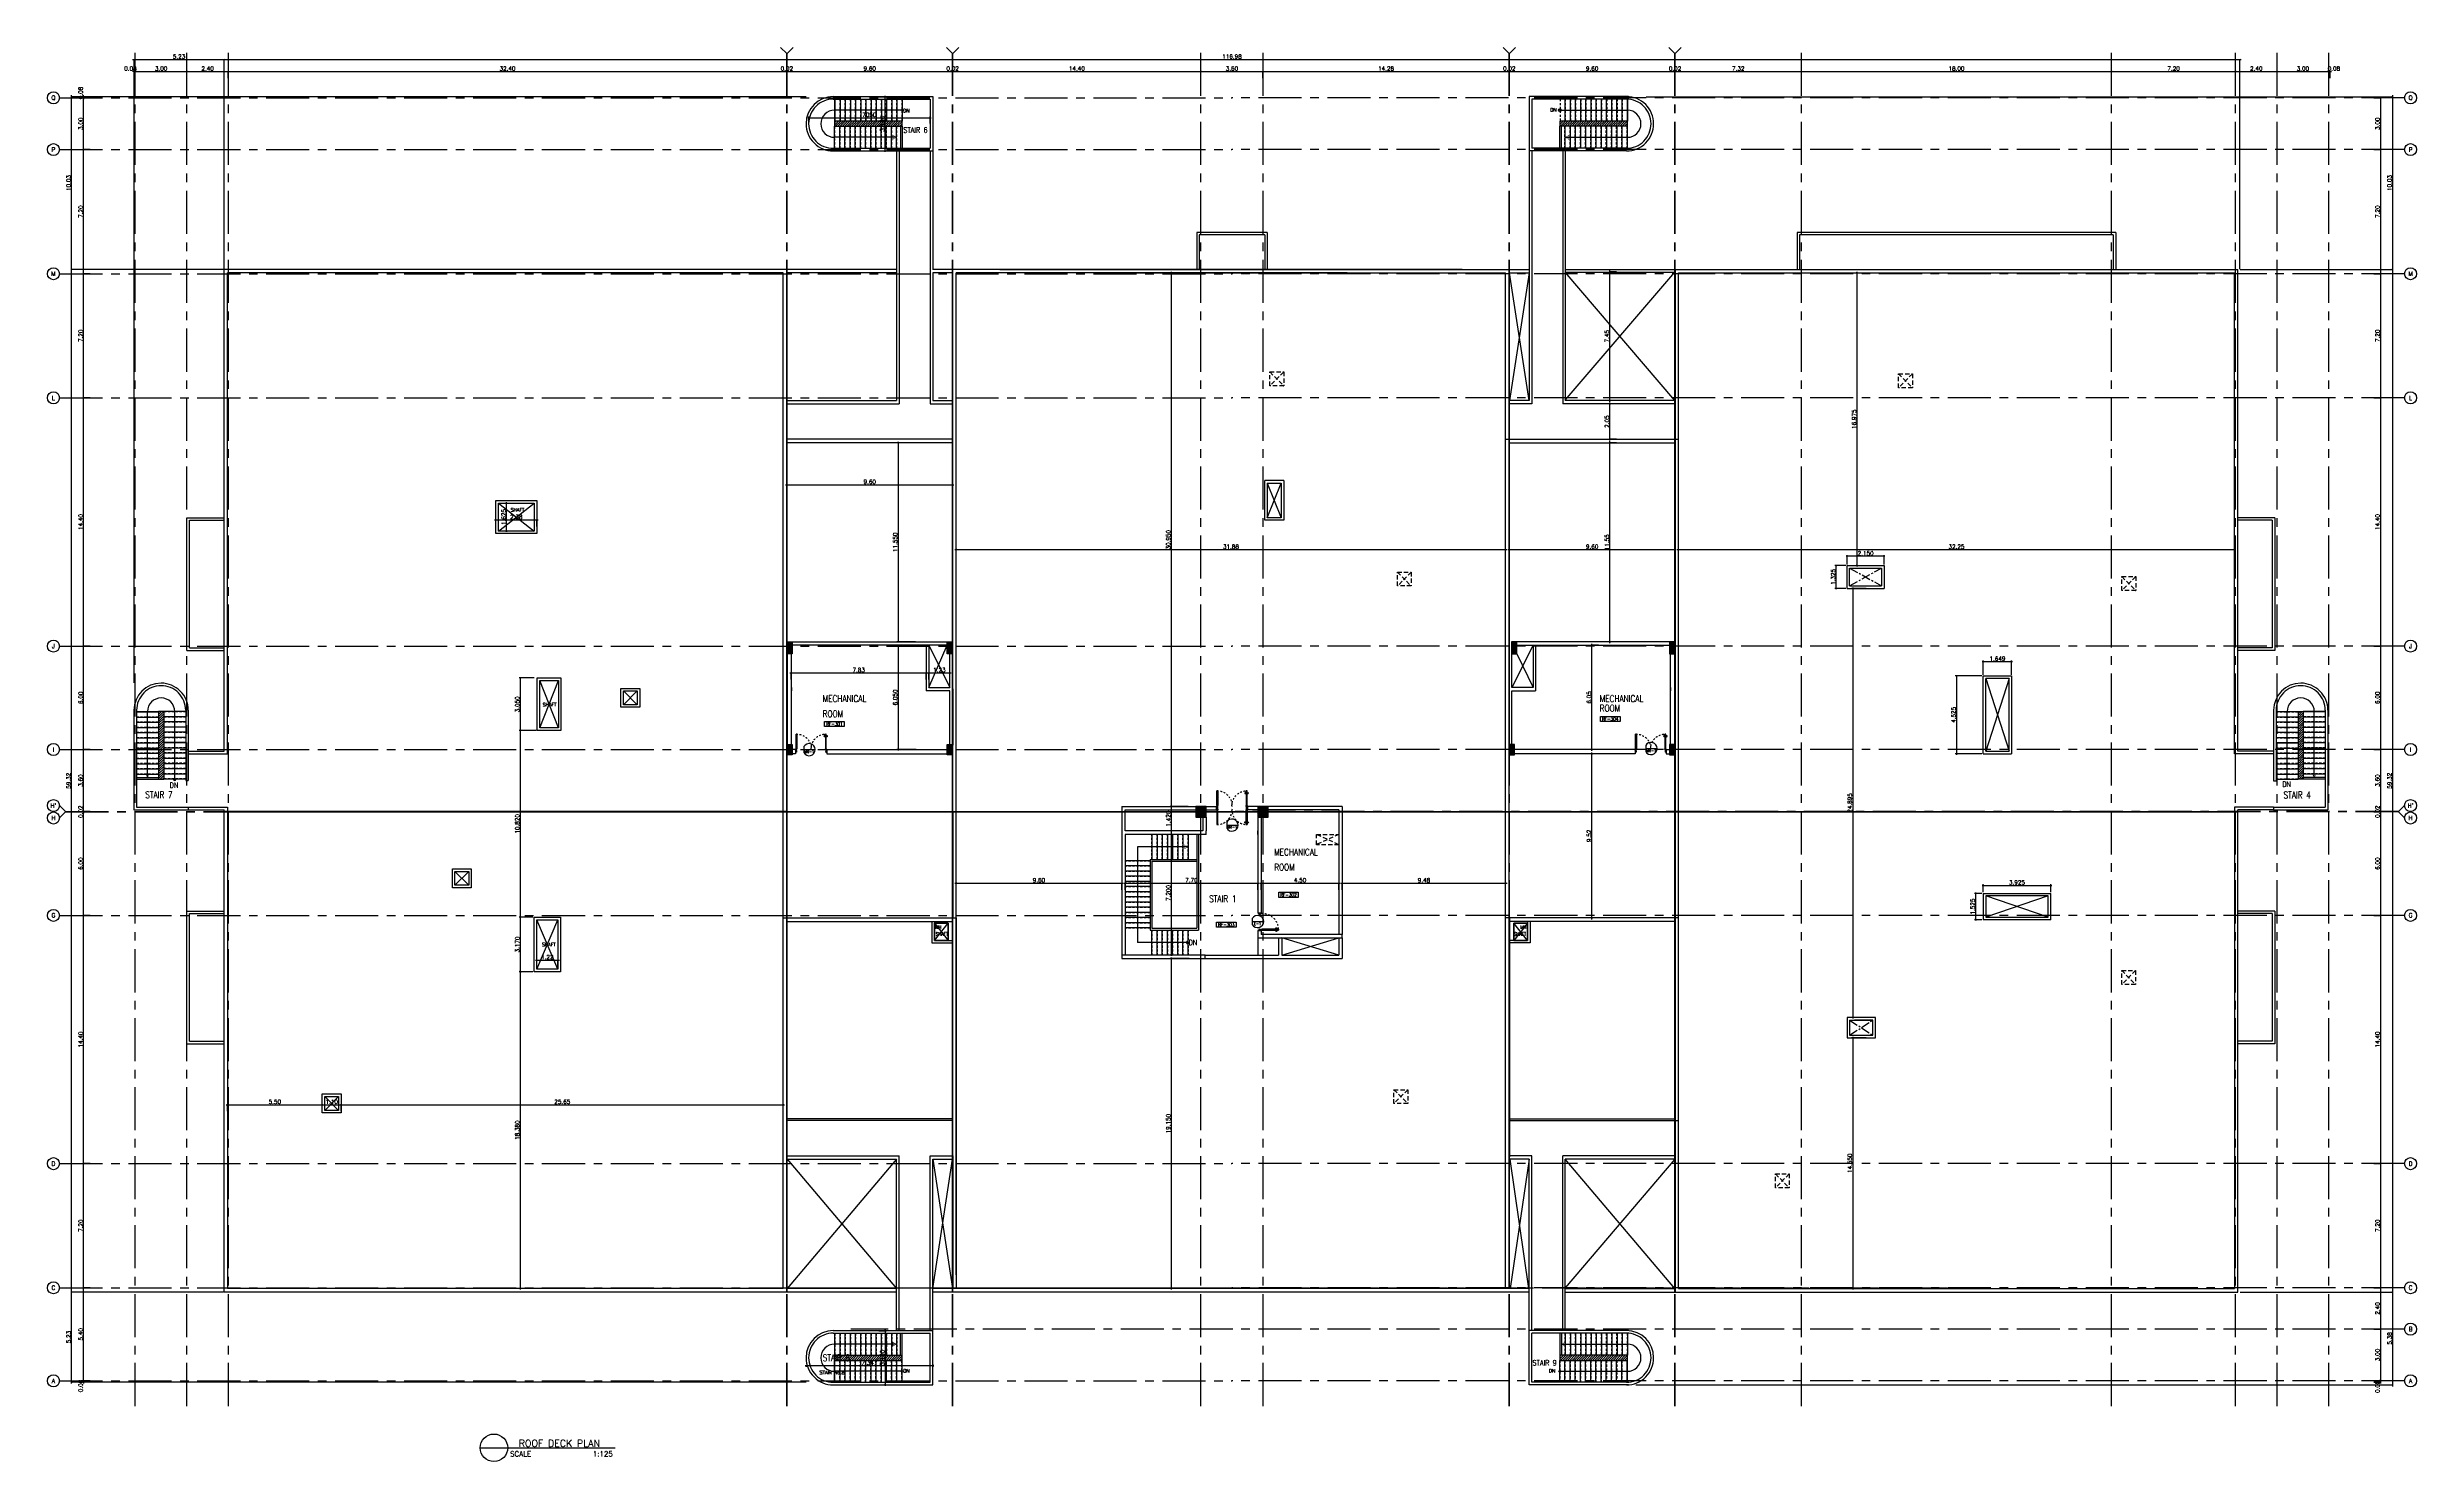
# Model space of a CAD drawing. Extents: x 88808 to 89103, y 39918 to 40001.
# Drawn here: x 88965.7 to 89103.2, y 39918.4 to 40000.4 of the extents above; entities that cross this region are included whole.
import ezdxf
from ezdxf.enums import TextEntityAlignment as Align

# ---------------------------------------------------------------- set-up
doc = ezdxf.new("R2010")
doc.units = 0
doc.header["$MEASUREMENT"] = 0
doc.header["$PDMODE"] = 34
for name, pattern in [('CENTER2', [1.125, 0.75, -0.125, 0.125, -0.125]), ('CENTERX2', [4, 2.5, -0.5, 0.5, -0.5]), ('HIDDEN', [0.375, 0.25, -0.125]), ('HIDDEN2', [0.1875, 0.125, -0.0625])]:
    doc.linetypes.add(name, pattern=pattern)
doc.layers.get('0').update_dxf_attribs({"linetype": 'CONTINUOUS'})
doc.layers.get('DEFPOINTS').update_dxf_attribs({"linetype": 'CONTINUOUS'})
for name, color, linetype in [('AX', 6, 'CONTINUOUS'), ('AX-CR', 2, 'CONTINUOUS'), ('AX-DIM', 4, 'CONTINUOUS'), ('AX-TXT', 2, 'CONTINUOUS'), ('AXES', 11, 'CENTERX2'), ('COL', 6, 'CONTINUOUS'), ('DIM', 4, 'CONTINUOUS'), ('DOOR', 7, 'CONTINUOUS'), ('DOOR-CR', 4, 'CONTINUOUS'), ('DOOR-NO', 3, 'CONTINUOUS'), ('EJ', 9, 'CONTINUOUS'), ('ele', 7, 'CONTINUOUS'), ('HAT', 8, 'CONTINUOUS'), ('Hatch', 11, 'CONTINUOUS'), ('PROJ-L', 3, 'CONTINUOUS'), ('RM-BOX', 4, 'CONTINUOUS'), ('RM-NAME', 5, 'CONTINUOUS'), ('RM-NO', 5, 'CONTINUOUS'), ('ROOF', 2, 'CONTINUOUS'), ('SHAFT', 4, 'CONTINUOUS'), ('SHAFTS', 3, 'CONTINUOUS'), ('STR', 5, 'CONTINUOUS'), ('STR-H', 8, 'HIDDEN2'), ('TEXT', 6, 'CONTINUOUS'), ('TITLETEXT', 7, 'CONTINUOUS'), ('TXT', 2, 'CONTINUOUS'), ('WALL', 2, 'CONTINUOUS')]:
    doc.layers.add(name, color=color, linetype=linetype)
doc.styles.add('ROMANS', font='ROMANS.shx')
doc.dimstyles.new('DIM-OUT', dxfattribs={"dimscale": 0, "dimtxt": 0.24, "dimasz": 0.08, "dimexe": 0.02, "dimexo": 0.02, "dimgap": 0.05, "dimtad": 1, "dimzin": 0, "dimdsep": 46, "dimtxsty": 'ROMANS', "dimblk1": 'ARCHTICK', "dimblk2": 'ARCHTICK', "dimsah": 1, "dimcen": 0.01, "dimdle": 0.08, "dimclrd": 4, "dimclre": 4, "dimclrt": 2, "dimadec": 0, "dimazin": 0, "dimtp": 2, "dimtm": 2, "dimtfac": 0.114286, "dimtix": 1, "dimtmove": 2, "dimatfit": 3, "dimldrblk": 'ARCHTICK', "dimfxl": 0, "dimtolj": 1, "dimtzin": 0, "dimarcsym": 0})
doc.dimstyles.new('STANDARD in', dxfattribs={"dimtxt": 0.24, "dimasz": 0.1, "dimexe": 0.07, "dimexo": 0.07, "dimgap": 0.05, "dimtad": 1, "dimdec": 3, "dimzin": 0, "dimdsep": 46, "dimtxsty": 'ROMANS', "dimblk": 'ARCHTICK', "dimcen": 0.05, "dimdle": 0.05, "dimclrd": 4, "dimclre": 4, "dimclrt": 2, "dimadec": 0, "dimazin": 0, "dimtfac": 1, "dimtdec": 3, "dimtmove": 2, "dimatfit": 3, "dimfxl": 0, "dimtolj": 1, "dimtzin": 0, "dimarcsym": 0})
pattern_1 = [(45, (157.44106, 5e-06), (-0.06629126074, 0.06629126074), [])]
pattern_2 = [(45, (157.33679, 7e-12), (-0.06629126074, 0.06629126074), [])]
pattern_3 = [(45, (157.44106, 0), (-0.06629126074, 0.06629126074), [])]

# ---------------------------------------------------------------- blocks, each defined once
blk = doc.blocks.new('_ARCHTICK')
at = {"color": 0, "linetype": 'ByBlock', "const_width": 0.15}
blk.add_lwpolyline([(-0.5, -0.5), (0.5, 0.5)], dxfattribs=at)
blk = doc.blocks.new('*D299')
at = {"layer": 'DEFPOINTS', "color": 0, "linetype": 'Continuous'}
for p in [(89013.73, 39997.57), (89014.29, 39997.57), (89013.84, 39994.42)]:
    blk.add_point(p, dxfattribs=at)
at = {"layer": 'ele', "color": 4, "linetype": 'Continuous', "lineweight": -2}
for p, q in [((89013.8, 39997.57), (89014.36, 39997.57)), ((89014.29, 39994.37), (89014.29, 39997.62)), ((89013.91, 39994.42), (89014.36, 39994.42))]:
    blk.add_line(p, q, dxfattribs=at)
at = {"layer": 'ele', "color": 4, "linetype": 'Continuous', "lineweight": -2, "xscale": 0.1, "yscale": 0.1, "zscale": 0.1}
for p, rotation in [((89014.29, 39997.57), 90), ((89014.29, 39994.42), 270)]:
    blk.add_blockref('_ARCHTICK', p, dxfattribs=dict(at, rotation=rotation))
at = {"layer": 'ele', "color": 2, "linetype": 'Continuous', "insert": (89014.12, 39996), "char_height": 0.24, "attachment_point": 5, "rotation": 90, "style": 'ROMANS'}
blk.add_mtext('\\A1;3.150', dxfattribs=at)
blk = doc.blocks.new('*D300')
at = {"layer": 'DEFPOINTS', "color": 0, "linetype": 'Continuous'}
for p in [(89009.85, 39995.95), (89016.9, 39996.35), (89016.9, 39995.95)]:
    blk.add_point(p, dxfattribs=at)
at = {"layer": 'ele', "color": 4, "linetype": 'Continuous', "lineweight": -2}
for p, q in [((89009.8, 39996.35), (89016.95, 39996.35)), ((89009.85, 39996.02), (89009.85, 39996.42)), ((89016.9, 39996.02), (89016.9, 39996.42))]:
    blk.add_line(p, q, dxfattribs=at)
at = {"layer": 'ele', "color": 4, "linetype": 'Continuous', "lineweight": -2, "xscale": 0.1, "yscale": 0.1, "zscale": 0.1, "rotation": 180}
blk.add_blockref('_ARCHTICK', (89009.85, 39996.35), dxfattribs=at)
at = {"layer": 'ele', "color": 4, "linetype": 'Continuous', "lineweight": -2, "xscale": 0.1, "yscale": 0.1, "zscale": 0.1}
blk.add_blockref('_ARCHTICK', (89016.9, 39996.35), dxfattribs=at)
at = {"layer": 'ele', "color": 2, "linetype": 'Continuous', "insert": (89013.37, 39996.52), "char_height": 0.24, "attachment_point": 5, "style": 'ROMANS'}
blk.add_mtext('\\A1;7050', dxfattribs=at)
blk = doc.blocks.new('*D301')
at = {"layer": 'DEFPOINTS', "color": 0, "linetype": 'Continuous'}
for p in [(89013.84, 39925.99), (89013.73, 39922.84), (89014.29, 39922.84)]:
    blk.add_point(p, dxfattribs=at)
at = {"layer": 'ele', "color": 4, "linetype": 'Continuous', "lineweight": -2}
for p, q in [((89013.91, 39925.99), (89014.36, 39925.99)), ((89014.29, 39926.04), (89014.29, 39922.79)), ((89013.8, 39922.84), (89014.36, 39922.84))]:
    blk.add_line(p, q, dxfattribs=at)
at = {"layer": 'ele', "color": 4, "linetype": 'Continuous', "lineweight": -2, "xscale": 0.1, "yscale": 0.1, "zscale": 0.1}
for p, rotation in [((89014.29, 39925.99), 90), ((89014.29, 39922.84), 270)]:
    blk.add_blockref('_ARCHTICK', p, dxfattribs=dict(at, rotation=rotation))
at = {"layer": 'ele', "color": 2, "linetype": 'Continuous', "insert": (89014.12, 39924.42), "char_height": 0.24, "attachment_point": 5, "rotation": 90, "style": 'ROMANS'}
blk.add_mtext('\\A1;3.150', dxfattribs=at)
blk = doc.blocks.new('*D302')
at = {"layer": 'DEFPOINTS', "color": 0, "linetype": 'Continuous'}
for p in [(89009.7, 39924.03), (89009.7, 39923.96), (89017.05, 39924.09)]:
    blk.add_point(p, dxfattribs=at)
at = {"layer": 'ele', "color": 4, "linetype": 'Continuous', "lineweight": -2}
for p, q in [((89017.1, 39923.96), (89009.65, 39923.96)), ((89009.7, 39923.96), (89009.7, 39923.89)), ((89017.05, 39924.02), (89017.05, 39923.89))]:
    blk.add_line(p, q, dxfattribs=at)
at = {"layer": 'ele', "color": 4, "linetype": 'Continuous', "lineweight": -2, "xscale": 0.1, "yscale": 0.1, "zscale": 0.1, "rotation": 180}
blk.add_blockref('_ARCHTICK', (89009.7, 39923.96), dxfattribs=at)
at = {"layer": 'ele', "color": 4, "linetype": 'Continuous', "lineweight": -2, "xscale": 0.1, "yscale": 0.1, "zscale": 0.1}
blk.add_blockref('_ARCHTICK', (89017.05, 39923.96), dxfattribs=at)
at = {"layer": 'ele', "color": 2, "linetype": 'Continuous', "insert": (89013.37, 39924.13), "char_height": 0.24, "attachment_point": 5, "style": 'ROMANS'}
blk.add_mtext('\\A1;7.347', dxfattribs=at)
blk = doc.blocks.new('RM1')
at = {"layer": 'RM-BOX'}
blk.add_lwpolyline([(570, -200), (-570, -200), (-570, -500), (570, -500)], close=True, dxfattribs=at)
at = {"layer": 'RM-NAME', "style": 'ROMANS'}
for tag, p in [('ROOMNAME1', (0, 324)), ('ROOMNAME2', (0, 0))]:
    blk.add_attdef(tag, text='', height=200, dxfattribs=at).set_placement(p, align=Align.MIDDLE)
at = {"layer": 'RM-NO', "style": 'ROMANS', "width": 0.8}
blk.add_attdef('ROOMNO', text='', height=200, dxfattribs=at).set_placement((0, -350), align=Align.MIDDLE)
blk = doc.blocks.new('DD1')
at = {"layer": 'DOOR-CR'}
blk.add_line((-308, 0), (353, 0), dxfattribs=at)
blk.add_lwpolyline([(-308, -173, 3.8202241), (-308, 173)], format="xyb", close=True, dxfattribs=at)
at = {"layer": 'DOOR-NO', "style": 'ROMANS', "width": 0.8}
for tag, p in [('G', (0, 142)), ('000', (0, -141))]:
    blk.add_attdef(tag, text='', height=204, dxfattribs=at).set_placement(p, align=Align.MIDDLE)
blk = doc.blocks.new('A$C272A55A0')
at = {"layer": 'DOOR', "color": 0, "linetype": 'ByBlock'}
for p, q in [((0, 900), (0, 1050)), ((50, 1050), (0, 1050)), ((0, 900), (25, 900)), ((25, 950), (50, 950)), ((25, 900), (25, 950)), ((75, 900), (25, 900)), ((25, 850), (25, 900)), ((42, 850), (25, 850)), ((25, 50), (42, 50)), ((25, 50), (25, 0)), ((25, 0), (75, 0)), ((75, 0), (25, 0)), ((58, 870), (42, 870)), ((42, 870), (42, 850)), ((42, 50), (42, 30)), ((42, 30), (58, 30)), ((50, 950), (50, 1050)), ((58, 850), (58, 870)), ((75, 850), (58, 850)), ((58, 50), (75, 50)), ((58, 50), (58, 30)), ((75, 900), (75, 850)), ((75, 50), (75, 0)), ((1718, 160), (1709, 160)), ((1709, 95), (1709, 160)), ((1718, 95), (1709, 95)), ((1725, 173), (1718, 173)), ((1718, 173), (1718, 83)), ((1718, 95), (1718, 160)), ((1725, 83), (1718, 83)), ((1725, 900), (1775, 900)), ((1725, 900), (1725, 850)), ((1725, 850), (1742, 850)), ((1742, 50), (1725, 50)), ((1725, 50), (1725, 0)), ((1775, 0), (1725, 0)), ((1725, 0), (1775, 0)), ((1742, 870), (1758, 870)), ((1742, 850), (1742, 870)), ((1742, 50), (1742, 30)), ((1758, 30), (1742, 30)), ((1750, 950), (1750, 1050)), ((1750, 1050), (1800, 1050)), ((1775, 950), (1750, 950)), ((1758, 870), (1758, 850)), ((1758, 850), (1775, 850)), ((1775, 50), (1758, 50)), ((1758, 50), (1758, 30)), ((1775, 900), (1775, 950)), ((1800, 900), (1775, 900)), ((1775, 850), (1775, 900)), ((1775, 173), (1782, 173)), ((1775, 83), (1782, 83)), ((1775, 50), (1775, 0)), ((1782, 173), (1782, 83)), ((1782, 160), (1791, 160)), ((1782, 95), (1782, 160)), ((1782, 95), (1791, 95)), ((1791, 95), (1791, 160)), ((1800, 1050), (1800, 900))]:
    blk.add_line(p, q, dxfattribs=at)
at = {"layer": 'DOOR', "color": 9, "linetype": 'ByBlock'}
for p, q in [((50, 1050), (0, 1010)), ((50, 1050), (0, 937)), ((50, 1050), (37, 950)), ((1750, 1050), (1800, 1010)), ((1750, 1050), (1800, 937)), ((1750, 1050), (1763, 950))]:
    blk.add_line(p, q, dxfattribs=at)
at = {"layer": 'DOOR', "linetype": 'ByBlock'}
for p, q in [((25, 850), (25, 50)), ((42, 850), (42, 50)), ((58, 850), (58, 50)), ((75, 50), (75, 850)), ((1725, 50), (1725, 850)), ((1742, 850), (1742, 50)), ((1758, 850), (1758, 50)), ((1775, 850), (1775, 50))]:
    blk.add_line(p, q, dxfattribs=at)
at = {"layer": 'DOOR', "color": 0, "linetype": 'ByBlock'}
for centre in [(1676, 128), (1824, 128)]:
    blk.add_circle(centre, 32.4, dxfattribs=at)
at = {"layer": 'DOOR', "color": 9, "linetype": 'ByBlock'}
for centre, radius, start, end in [((50, 1050), 54.4, 203.20738, 270), ((50, 1050), 74.4, 227.77643, 270), ((50, 1050), 94.4, 238.01819, 270), ((50, 1050), 114, 244.08384, 257.37743), ((50, 1050), 134, 248.15985, 259.28002), ((50, 1050), 154, 251.10529, 256.28577), ((50, 1050), 34.4, 180, 270), ((50, 1050), 14.4, 180, 270), ((1750, 1050), 14.4, 270, 0), ((1750, 1050), 34.4, 270, 0), ((1750, 1050), 54.4, 270, 336.79262), ((1750, 1050), 74.4, 270, 312.22357), ((1750, 1050), 94.4, 270, 301.98181), ((1750, 1050), 114, 282.62257, 295.91616), ((1750, 1050), 134, 280.71998, 291.84015), ((1750, 1050), 154, 283.71423, 288.89471)]:
    blk.add_arc(centre, radius, start, end, dxfattribs=at)
at = {"layer": 'DOOR', "linetype": 'HIDDEN', "ltscale": 0.5}
for centre, start, end in [((50, 851), 268.31738, 3.29648), ((1750, 851), 176.70352, 271.68262)]:
    blk.add_arc(centre, 851, start, end, dxfattribs=at)
at = {"layer": 'WALL', "linetype": 'ByBlock'}
blk.add_line((1800, 900), (1800, 1050), dxfattribs=at)
blk = doc.blocks.new('*D303')
at = {"layer": 'AX-DIM', "color": 4, "linetype": 'Continuous', "lineweight": -2}
for p, q in [((89070.03, 39970.37), (89069.4, 39970.37)), ((89069.47, 39969), (89069.47, 39970.42)), ((89070.03, 39969.05), (89069.4, 39969.05))]:
    blk.add_line(p, q, dxfattribs=at)
at = {"layer": 'DEFPOINTS', "color": 0, "linetype": 'Continuous'}
for p in [(89069.47, 39970.37), (89070.1, 39970.37), (89070.1, 39969.05)]:
    blk.add_point(p, dxfattribs=at)
at = {"layer": 'AX-DIM', "color": 4, "linetype": 'Continuous', "lineweight": -2, "xscale": 0.1, "yscale": 0.1, "zscale": 0.1}
for p, rotation in [((89069.47, 39970.37), 90), ((89069.47, 39969.05), 270)]:
    blk.add_blockref('_ARCHTICK', p, dxfattribs=dict(at, rotation=rotation))
at = {"layer": 'AX-DIM', "color": 2, "linetype": 'Continuous', "insert": (89069.3, 39969.71), "char_height": 0.24, "attachment_point": 5, "rotation": 90, "style": 'ROMANS'}
blk.add_mtext('\\A1;1.325', dxfattribs=at)
blk = doc.blocks.new('*D304')
at = {"layer": 'AX-DIM', "color": 4, "linetype": 'Continuous', "lineweight": -2}
for p, q in [((89070.1, 39970.44), (89070.1, 39970.98)), ((89072.25, 39970.44), (89072.25, 39970.98)), ((89072.3, 39970.91), (89070.05, 39970.91))]:
    blk.add_line(p, q, dxfattribs=at)
at = {"layer": 'DEFPOINTS', "color": 0, "linetype": 'Continuous'}
for p in [(89070.1, 39970.91), (89070.1, 39970.37), (89072.25, 39970.37)]:
    blk.add_point(p, dxfattribs=at)
at = {"layer": 'AX-DIM', "color": 4, "linetype": 'Continuous', "lineweight": -2, "xscale": 0.1, "yscale": 0.1, "zscale": 0.1, "rotation": 180}
blk.add_blockref('_ARCHTICK', (89070.1, 39970.91), dxfattribs=at)
at = {"layer": 'AX-DIM', "color": 4, "linetype": 'Continuous', "lineweight": -2, "xscale": 0.1, "yscale": 0.1, "zscale": 0.1}
blk.add_blockref('_ARCHTICK', (89072.25, 39970.91), dxfattribs=at)
at = {"layer": 'AX-DIM', "color": 2, "linetype": 'Continuous', "insert": (89071.18, 39971.08), "char_height": 0.24, "attachment_point": 5, "style": 'ROMANS'}
blk.add_mtext('\\A1;2.150', dxfattribs=at)
blk = doc.blocks.new('*D305')
at = {"layer": 'AX-DIM', "color": 4, "linetype": 'Continuous', "lineweight": -2}
for p, q in [((89077.95, 39964.8), (89079.7, 39964.8)), ((89078, 39964.04), (89078, 39964.87)), ((89079.65, 39964.04), (89079.65, 39964.87))]:
    blk.add_line(p, q, dxfattribs=at)
at = {"layer": 'DEFPOINTS', "color": 0, "linetype": 'Continuous'}
for p in [(89079.65, 39964.8), (89078, 39963.97), (89079.65, 39963.97)]:
    blk.add_point(p, dxfattribs=at)
at = {"layer": 'AX-DIM', "color": 4, "linetype": 'Continuous', "lineweight": -2, "xscale": 0.1, "yscale": 0.1, "zscale": 0.1, "rotation": 180}
blk.add_blockref('_ARCHTICK', (89078, 39964.8), dxfattribs=at)
at = {"layer": 'AX-DIM', "color": 4, "linetype": 'Continuous', "lineweight": -2, "xscale": 0.1, "yscale": 0.1, "zscale": 0.1}
blk.add_blockref('_ARCHTICK', (89079.65, 39964.8), dxfattribs=at)
at = {"layer": 'AX-DIM', "color": 2, "linetype": 'Continuous', "insert": (89078.83, 39964.97), "char_height": 0.24, "attachment_point": 5, "style": 'ROMANS'}
blk.add_mtext('\\A1;1.649', dxfattribs=at)
blk = doc.blocks.new('*D306')
at = {"layer": 'AX-DIM', "color": 4, "linetype": 'Continuous', "lineweight": -2}
for p, q in [((89077.93, 39963.97), (89076.38, 39963.97)), ((89076.45, 39964.02), (89076.45, 39959.4)), ((89077.93, 39959.45), (89076.38, 39959.45))]:
    blk.add_line(p, q, dxfattribs=at)
at = {"layer": 'DEFPOINTS', "color": 0, "linetype": 'Continuous'}
for p in [(89078, 39963.97), (89076.45, 39959.45), (89078, 39959.45)]:
    blk.add_point(p, dxfattribs=at)
at = {"layer": 'AX-DIM', "color": 4, "linetype": 'Continuous', "lineweight": -2, "xscale": 0.1, "yscale": 0.1, "zscale": 0.1}
for p, rotation in [((89076.45, 39963.97), 90), ((89076.45, 39959.45), 270)]:
    blk.add_blockref('_ARCHTICK', p, dxfattribs=dict(at, rotation=rotation))
at = {"layer": 'AX-DIM', "color": 2, "linetype": 'Continuous', "insert": (89076.28, 39961.71), "char_height": 0.24, "attachment_point": 5, "rotation": 90, "style": 'ROMANS'}
blk.add_mtext('\\A1;4.525', dxfattribs=at)
blk = doc.blocks.new('*D307')
at = {"layer": 'AX-DIM', "color": 4, "linetype": 'Continuous', "lineweight": -2}
for p, q in [((89077.93, 39951.35), (89077.49, 39951.35)), ((89077.56, 39951.4), (89077.56, 39949.78)), ((89077.93, 39949.83), (89077.49, 39949.83))]:
    blk.add_line(p, q, dxfattribs=at)
at = {"layer": 'DEFPOINTS', "color": 0, "linetype": 'Continuous'}
for p in [(89078, 39951.35), (89077.56, 39949.83), (89078, 39949.83)]:
    blk.add_point(p, dxfattribs=at)
at = {"layer": 'AX-DIM', "color": 4, "linetype": 'Continuous', "lineweight": -2, "xscale": 0.1, "yscale": 0.1, "zscale": 0.1}
for p, rotation in [((89077.56, 39951.35), 90), ((89077.56, 39949.83), 270)]:
    blk.add_blockref('_ARCHTICK', p, dxfattribs=dict(at, rotation=rotation))
at = {"layer": 'AX-DIM', "color": 2, "linetype": 'Continuous', "insert": (89077.39, 39950.59), "char_height": 0.24, "attachment_point": 5, "rotation": 90, "style": 'ROMANS'}
blk.add_mtext('\\A1;1.525', dxfattribs=at)
blk = doc.blocks.new('*D308')
at = {"layer": 'AX-DIM', "color": 4, "linetype": 'Continuous', "lineweight": -2}
for p, q in [((89077.95, 39951.82), (89081.98, 39951.82)), ((89078, 39951.42), (89078, 39951.89)), ((89081.93, 39951.42), (89081.93, 39951.89))]:
    blk.add_line(p, q, dxfattribs=at)
at = {"layer": 'DEFPOINTS', "color": 0, "linetype": 'Continuous'}
for p in [(89081.93, 39951.82), (89078, 39951.35), (89081.93, 39951.35)]:
    blk.add_point(p, dxfattribs=at)
at = {"layer": 'AX-DIM', "color": 4, "linetype": 'Continuous', "lineweight": -2, "xscale": 0.1, "yscale": 0.1, "zscale": 0.1, "rotation": 180}
blk.add_blockref('_ARCHTICK', (89078, 39951.82), dxfattribs=at)
at = {"layer": 'AX-DIM', "color": 4, "linetype": 'Continuous', "lineweight": -2, "xscale": 0.1, "yscale": 0.1, "zscale": 0.1}
blk.add_blockref('_ARCHTICK', (89081.93, 39951.82), dxfattribs=at)
at = {"layer": 'AX-DIM', "color": 2, "linetype": 'Continuous', "insert": (89079.96, 39951.99), "char_height": 0.24, "attachment_point": 5, "style": 'ROMANS'}
blk.add_mtext('\\A1;3.925', dxfattribs=at)
blk = doc.blocks.new('*D309')
at = {"layer": 'AX-DIM', "color": 4, "linetype": 'Continuous', "lineweight": -2}
for p, q in [((89071.21, 39942.98), (89070.36, 39942.98)), ((89070.43, 39943.03), (89070.43, 39928.38)), ((89071.21, 39928.43), (89070.36, 39928.43))]:
    blk.add_line(p, q, dxfattribs=at)
at = {"layer": 'DEFPOINTS', "color": 0, "linetype": 'Continuous'}
for p in [(89071.28, 39942.98), (89070.43, 39928.43), (89071.28, 39928.43)]:
    blk.add_point(p, dxfattribs=at)
at = {"layer": 'AX-DIM', "color": 4, "linetype": 'Continuous', "lineweight": -2, "xscale": 0.1, "yscale": 0.1, "zscale": 0.1}
for p, rotation in [((89070.43, 39942.98), 90), ((89070.43, 39928.43), 270)]:
    blk.add_blockref('_ARCHTICK', p, dxfattribs=dict(at, rotation=rotation))
at = {"layer": 'AX-DIM', "color": 2, "linetype": 'Continuous', "insert": (89070.26, 39935.7), "char_height": 0.24, "attachment_point": 5, "rotation": 90, "style": 'ROMANS'}
blk.add_mtext('\\A1;14.550', dxfattribs=at)
blk = doc.blocks.new('*D310')
at = {"layer": 'DEFPOINTS', "color": 0, "linetype": 'Continuous'}
for p in [(89070.68, 39987.35), (89070.68, 39987.35), (89070.68, 39970.37)]:
    blk.add_point(p, dxfattribs=at)
at = {"layer": 'DIM', "color": 4, "linetype": 'Continuous', "lineweight": -2}
blk.add_line((89070.68, 39970.32), (89070.68, 39987.4), dxfattribs=at)
at = {"layer": 'DIM', "color": 4, "linetype": 'Continuous', "lineweight": -2, "xscale": 0.1, "yscale": 0.1, "zscale": 0.1}
for p, rotation in [((89070.68, 39987.35), 90), ((89070.68, 39970.37), 270)]:
    blk.add_blockref('_ARCHTICK', p, dxfattribs=dict(at, rotation=rotation))
at = {"layer": 'DIM', "color": 2, "linetype": 'Continuous', "insert": (89070.51, 39978.86), "char_height": 0.24, "attachment_point": 5, "rotation": 90, "style": 'ROMANS'}
blk.add_mtext('\\A1;16.975', dxfattribs=at)
blk = doc.blocks.new('*D311')
at = {"layer": 'AX-DIM', "color": 4, "linetype": 'Continuous', "lineweight": -2}
for p, q in [((89071.21, 39969.05), (89070.36, 39969.05)), ((89070.43, 39969.1), (89070.43, 39944.1)), ((89071.21, 39944.15), (89070.36, 39944.15))]:
    blk.add_line(p, q, dxfattribs=at)
at = {"layer": 'DEFPOINTS', "color": 0, "linetype": 'Continuous'}
for p in [(89071.28, 39969.05), (89070.43, 39944.15), (89071.28, 39944.15)]:
    blk.add_point(p, dxfattribs=at)
at = {"layer": 'AX-DIM', "color": 4, "linetype": 'Continuous', "lineweight": -2, "xscale": 0.1, "yscale": 0.1, "zscale": 0.1}
for p, rotation in [((89070.43, 39969.05), 90), ((89070.43, 39944.15), 270)]:
    blk.add_blockref('_ARCHTICK', p, dxfattribs=dict(at, rotation=rotation))
at = {"layer": 'AX-DIM', "color": 2, "linetype": 'Continuous', "insert": (89070.26, 39956.6), "char_height": 0.24, "attachment_point": 5, "rotation": 90, "style": 'ROMANS'}
blk.add_mtext('\\A1;24.895', dxfattribs=at)
blk = doc.blocks.new('*D312')
at = {"layer": 'AX-DIM', "color": 4, "lineweight": -2}
for p, q in [((89016.74, 39964.14), (89018.12, 39964.14)), ((89016.82, 39963.76), (89016.82, 39964.16)), ((89018.04, 39963.76), (89018.04, 39964.16))]:
    blk.add_line(p, q, dxfattribs=at)
at = {"layer": 'DEFPOINTS', "color": 0}
for p in [(89018.04, 39964.14), (89016.82, 39963.74), (89018.04, 39963.74)]:
    blk.add_point(p, dxfattribs=at)
at = {"layer": 'AX-DIM', "color": 4, "lineweight": -2, "xscale": 0.08, "yscale": 0.08, "zscale": 0.08, "rotation": 180}
blk.add_blockref('_ARCHTICK', (89016.82, 39964.14), dxfattribs=at)
at = {"layer": 'AX-DIM', "color": 4, "lineweight": -2, "xscale": 0.08, "yscale": 0.08, "zscale": 0.08}
blk.add_blockref('_ARCHTICK', (89018.04, 39964.14), dxfattribs=at)
at = {"layer": 'AX-DIM', "color": 2, "insert": (89017.43, 39964.31), "char_height": 0.24, "attachment_point": 5, "style": 'ROMANS'}
blk.add_mtext('\\A1;1.23', dxfattribs=at)
blk = doc.blocks.new('*D313')
at = {"layer": 'AX-DIM', "color": 4, "lineweight": -2}
for p, q in [((89008.76, 39964.14), (89016.75, 39964.14)), ((89008.84, 39963.76), (89008.84, 39964.16)), ((89016.67, 39963.76), (89016.67, 39964.16))]:
    blk.add_line(p, q, dxfattribs=at)
at = {"layer": 'DEFPOINTS', "color": 0}
for p in [(89016.67, 39964.14), (89008.84, 39963.74), (89016.67, 39963.74)]:
    blk.add_point(p, dxfattribs=at)
at = {"layer": 'AX-DIM', "color": 4, "lineweight": -2, "xscale": 0.08, "yscale": 0.08, "zscale": 0.08, "rotation": 180}
blk.add_blockref('_ARCHTICK', (89008.84, 39964.14), dxfattribs=at)
at = {"layer": 'AX-DIM', "color": 4, "lineweight": -2, "xscale": 0.08, "yscale": 0.08, "zscale": 0.08}
blk.add_blockref('_ARCHTICK', (89016.67, 39964.14), dxfattribs=at)
at = {"layer": 'AX-DIM', "color": 2, "insert": (89012.75, 39964.31), "char_height": 0.24, "attachment_point": 5, "style": 'ROMANS'}
blk.add_mtext('\\A1;7.83', dxfattribs=at)
blk = doc.blocks.new('*D314')
at = {"layer": 'AX-DIM', "color": 4, "linetype": 'Continuous', "lineweight": -2}
for p, q in [((89016.18, 39965.75), (89014.97, 39965.75)), ((89015.04, 39965.8), (89015.04, 39959.65)), ((89016.08, 39959.7), (89014.97, 39959.7))]:
    blk.add_line(p, q, dxfattribs=at)
at = {"layer": 'DEFPOINTS', "color": 0, "linetype": 'Continuous'}
for p in [(89016.25, 39965.75), (89015.04, 39959.7), (89016.15, 39959.7)]:
    blk.add_point(p, dxfattribs=at)
at = {"layer": 'AX-DIM', "color": 4, "linetype": 'Continuous', "lineweight": -2, "xscale": 0.1, "yscale": 0.1, "zscale": 0.1}
for p, rotation in [((89015.04, 39965.75), 90), ((89015.04, 39959.7), 270)]:
    blk.add_blockref('_ARCHTICK', p, dxfattribs=dict(at, rotation=rotation))
at = {"layer": 'AX-DIM', "color": 2, "linetype": 'Continuous', "insert": (89014.87, 39962.72), "char_height": 0.24, "attachment_point": 5, "rotation": 90, "style": 'ROMANS'}
blk.add_mtext('\\A1;6.050', dxfattribs=at)
blk = doc.blocks.new('*D315')
at = {"layer": 'AX-DIM', "color": 4, "linetype": 'Continuous', "lineweight": -2}
for p, q in [((89016.23, 39977.5), (89014.97, 39977.5)), ((89015.04, 39977.55), (89015.04, 39965.9)), ((89016.04, 39965.95), (89014.97, 39965.95))]:
    blk.add_line(p, q, dxfattribs=at)
at = {"layer": 'DEFPOINTS', "color": 0, "linetype": 'Continuous'}
for p in [(89016.3, 39977.5), (89015.04, 39965.95), (89016.11, 39965.95)]:
    blk.add_point(p, dxfattribs=at)
at = {"layer": 'AX-DIM', "color": 4, "linetype": 'Continuous', "lineweight": -2, "xscale": 0.1, "yscale": 0.1, "zscale": 0.1}
for p, rotation in [((89015.04, 39977.5), 90), ((89015.04, 39965.95), 270)]:
    blk.add_blockref('_ARCHTICK', p, dxfattribs=dict(at, rotation=rotation))
at = {"layer": 'AX-DIM', "color": 2, "linetype": 'Continuous', "insert": (89014.87, 39971.72), "char_height": 0.24, "attachment_point": 5, "rotation": 90, "style": 'ROMANS'}
blk.add_mtext('\\A1;11.550', dxfattribs=at)
blk = doc.blocks.new('*D316')
at = {"layer": 'AX-DIM', "color": 4, "lineweight": -2}
for p, q in [((89018.33, 39951.95), (89028.09, 39951.95)), ((89018.41, 39951.57), (89018.41, 39951.97)), ((89028.01, 39951.57), (89028.01, 39951.97))]:
    blk.add_line(p, q, dxfattribs=at)
at = {"layer": 'DEFPOINTS', "color": 0}
for p in [(89028.01, 39951.95), (89018.41, 39951.55), (89028.01, 39951.55)]:
    blk.add_point(p, dxfattribs=at)
at = {"layer": 'AX-DIM', "color": 4, "lineweight": -2, "xscale": 0.08, "yscale": 0.08, "zscale": 0.08, "rotation": 180}
blk.add_blockref('_ARCHTICK', (89018.41, 39951.95), dxfattribs=at)
at = {"layer": 'AX-DIM', "color": 4, "lineweight": -2, "xscale": 0.08, "yscale": 0.08, "zscale": 0.08}
blk.add_blockref('_ARCHTICK', (89028.01, 39951.95), dxfattribs=at)
at = {"layer": 'AX-DIM', "color": 2, "insert": (89023.21, 39952.12), "char_height": 0.24, "attachment_point": 5, "style": 'ROMANS'}
blk.add_mtext('\\A1;9.60', dxfattribs=at)
blk = doc.blocks.new('*D317')
at = {"layer": 'AX-DIM', "color": 4, "lineweight": -2}
for p, q in [((89056.34, 39979.87), (89056.34, 39987.48)), ((89056.72, 39987.4), (89056.32, 39987.4)), ((89056.72, 39979.95), (89056.32, 39979.95))]:
    blk.add_line(p, q, dxfattribs=at)
at = {"layer": 'DEFPOINTS', "color": 0}
for p in [(89056.34, 39987.4), (89056.74, 39987.4), (89056.74, 39979.95)]:
    blk.add_point(p, dxfattribs=at)
at = {"layer": 'AX-DIM', "color": 4, "lineweight": -2, "xscale": 0.08, "yscale": 0.08, "zscale": 0.08}
for p, rotation in [((89056.34, 39987.4), 90), ((89056.34, 39979.95), 270)]:
    blk.add_blockref('_ARCHTICK', p, dxfattribs=dict(at, rotation=rotation))
at = {"layer": 'AX-DIM', "color": 2, "insert": (89056.17, 39983.67), "char_height": 0.24, "attachment_point": 5, "rotation": 90, "style": 'ROMANS'}
blk.add_mtext('\\A1;7.45', dxfattribs=at)
blk = doc.blocks.new('*D318')
at = {"layer": 'AX-DIM', "color": 4, "lineweight": -2}
for p, q in [((89056.72, 39979.75), (89056.32, 39979.75)), ((89056.34, 39977.62), (89056.34, 39979.83)), ((89056.72, 39977.7), (89056.32, 39977.7))]:
    blk.add_line(p, q, dxfattribs=at)
at = {"layer": 'DEFPOINTS', "color": 0}
for p in [(89056.34, 39979.75), (89056.74, 39979.75), (89056.74, 39977.7)]:
    blk.add_point(p, dxfattribs=at)
at = {"layer": 'AX-DIM', "color": 4, "lineweight": -2, "xscale": 0.08, "yscale": 0.08, "zscale": 0.08}
for p, rotation in [((89056.34, 39979.75), 90), ((89056.34, 39977.7), 270)]:
    blk.add_blockref('_ARCHTICK', p, dxfattribs=dict(at, rotation=rotation))
at = {"layer": 'AX-DIM', "color": 2, "insert": (89056.17, 39978.72), "char_height": 0.24, "attachment_point": 5, "rotation": 90, "style": 'ROMANS'}
blk.add_mtext('\\A1;2.05', dxfattribs=at)
blk = doc.blocks.new('*D319')
at = {"layer": 'AX-DIM', "color": 4, "lineweight": -2}
for p, q in [((89056.72, 39977.5), (89056.32, 39977.5)), ((89056.34, 39965.87), (89056.34, 39977.58)), ((89056.72, 39965.95), (89056.32, 39965.95))]:
    blk.add_line(p, q, dxfattribs=at)
at = {"layer": 'DEFPOINTS', "color": 0}
for p in [(89056.34, 39977.5), (89056.74, 39977.5), (89056.74, 39965.95)]:
    blk.add_point(p, dxfattribs=at)
at = {"layer": 'AX-DIM', "color": 4, "lineweight": -2, "xscale": 0.08, "yscale": 0.08, "zscale": 0.08}
for p, rotation in [((89056.34, 39977.5), 90), ((89056.34, 39965.95), 270)]:
    blk.add_blockref('_ARCHTICK', p, dxfattribs=dict(at, rotation=rotation))
at = {"layer": 'AX-DIM', "color": 2, "insert": (89056.17, 39971.72), "char_height": 0.24, "attachment_point": 5, "rotation": 90, "style": 'ROMANS'}
blk.add_mtext('\\A1;11.55', dxfattribs=at)
blk = doc.blocks.new('*D320')
at = {"layer": 'AX-DIM', "color": 4, "lineweight": -2}
for p, q in [((89055.68, 39965.75), (89055.28, 39965.75)), ((89055.3, 39959.62), (89055.3, 39965.83)), ((89055.68, 39959.7), (89055.28, 39959.7))]:
    blk.add_line(p, q, dxfattribs=at)
at = {"layer": 'DEFPOINTS', "color": 0}
for p in [(89055.3, 39965.75), (89055.7, 39965.75), (89055.7, 39959.7)]:
    blk.add_point(p, dxfattribs=at)
at = {"layer": 'AX-DIM', "color": 4, "lineweight": -2, "xscale": 0.08, "yscale": 0.08, "zscale": 0.08}
for p, rotation in [((89055.3, 39965.75), 90), ((89055.3, 39959.7), 270)]:
    blk.add_blockref('_ARCHTICK', p, dxfattribs=dict(at, rotation=rotation))
at = {"layer": 'AX-DIM', "color": 2, "insert": (89055.13, 39962.72), "char_height": 0.24, "attachment_point": 5, "rotation": 90, "style": 'ROMANS'}
blk.add_mtext('\\A1;6.05', dxfattribs=at)
blk = doc.blocks.new('*D321')
at = {"layer": 'AX-DIM', "color": 4, "lineweight": -2}
for p, q in [((89055.68, 39959.45), (89055.28, 39959.45)), ((89055.3, 39949.85), (89055.3, 39959.53)), ((89055.68, 39949.93), (89055.28, 39949.93))]:
    blk.add_line(p, q, dxfattribs=at)
at = {"layer": 'DEFPOINTS', "color": 0}
for p in [(89055.3, 39959.45), (89055.7, 39959.45), (89055.7, 39949.93)]:
    blk.add_point(p, dxfattribs=at)
at = {"layer": 'AX-DIM', "color": 4, "lineweight": -2, "xscale": 0.08, "yscale": 0.08, "zscale": 0.08}
for p, rotation in [((89055.3, 39959.45), 90), ((89055.3, 39949.93), 270)]:
    blk.add_blockref('_ARCHTICK', p, dxfattribs=dict(at, rotation=rotation))
at = {"layer": 'AX-DIM', "color": 2, "insert": (89055.13, 39954.69), "char_height": 0.24, "attachment_point": 5, "rotation": 90, "style": 'ROMANS'}
blk.add_mtext('\\A1;9.52', dxfattribs=at)
blk = doc.blocks.new('*D322')
at = {"layer": 'AX-DIM', "color": 4, "lineweight": -2}
for p, q in [((89040.73, 39951.95), (89050.37, 39951.95)), ((89040.81, 39951.57), (89040.81, 39951.97)), ((89050.29, 39951.57), (89050.29, 39951.97))]:
    blk.add_line(p, q, dxfattribs=at)
at = {"layer": 'DEFPOINTS', "color": 0}
for p in [(89050.29, 39951.95), (89040.81, 39951.55), (89050.29, 39951.55)]:
    blk.add_point(p, dxfattribs=at)
at = {"layer": 'AX-DIM', "color": 4, "lineweight": -2, "xscale": 0.08, "yscale": 0.08, "zscale": 0.08, "rotation": 180}
blk.add_blockref('_ARCHTICK', (89040.81, 39951.95), dxfattribs=at)
at = {"layer": 'AX-DIM', "color": 4, "lineweight": -2, "xscale": 0.08, "yscale": 0.08, "zscale": 0.08}
blk.add_blockref('_ARCHTICK', (89050.29, 39951.95), dxfattribs=at)
at = {"layer": 'AX-DIM', "color": 2, "insert": (89045.55, 39952.12), "char_height": 0.24, "attachment_point": 5, "style": 'ROMANS'}
blk.add_mtext('\\A1;9.48', dxfattribs=at)
blk = doc.blocks.new('*D323')
at = {"layer": 'AX-DIM', "color": 4, "lineweight": -2}
for p, q in [((89036.03, 39951.95), (89040.69, 39951.95)), ((89036.11, 39951.57), (89036.11, 39951.97)), ((89040.61, 39951.57), (89040.61, 39951.97))]:
    blk.add_line(p, q, dxfattribs=at)
at = {"layer": 'DEFPOINTS', "color": 0}
for p in [(89040.61, 39951.95), (89036.11, 39951.55), (89040.61, 39951.55)]:
    blk.add_point(p, dxfattribs=at)
at = {"layer": 'AX-DIM', "color": 4, "lineweight": -2, "xscale": 0.08, "yscale": 0.08, "zscale": 0.08, "rotation": 180}
blk.add_blockref('_ARCHTICK', (89036.11, 39951.95), dxfattribs=at)
at = {"layer": 'AX-DIM', "color": 4, "lineweight": -2, "xscale": 0.08, "yscale": 0.08, "zscale": 0.08}
blk.add_blockref('_ARCHTICK', (89040.61, 39951.95), dxfattribs=at)
at = {"layer": 'AX-DIM', "color": 2, "insert": (89038.36, 39952.12), "char_height": 0.24, "attachment_point": 5, "style": 'ROMANS'}
blk.add_mtext('\\A1;4.50', dxfattribs=at)
blk = doc.blocks.new('*D324')
at = {"layer": 'AX-DIM', "color": 4, "lineweight": -2}
for p, q in [((89028.13, 39951.95), (89035.99, 39951.95)), ((89028.21, 39951.57), (89028.21, 39951.97)), ((89035.91, 39951.57), (89035.91, 39951.97))]:
    blk.add_line(p, q, dxfattribs=at)
at = {"layer": 'DEFPOINTS', "color": 0}
for p in [(89035.91, 39951.95), (89028.21, 39951.55), (89035.91, 39951.55)]:
    blk.add_point(p, dxfattribs=at)
at = {"layer": 'AX-DIM', "color": 4, "lineweight": -2, "xscale": 0.08, "yscale": 0.08, "zscale": 0.08, "rotation": 180}
blk.add_blockref('_ARCHTICK', (89028.21, 39951.95), dxfattribs=at)
at = {"layer": 'AX-DIM', "color": 4, "lineweight": -2, "xscale": 0.08, "yscale": 0.08, "zscale": 0.08}
blk.add_blockref('_ARCHTICK', (89035.91, 39951.95), dxfattribs=at)
at = {"layer": 'AX-DIM', "color": 2, "insert": (89032.06, 39952.12), "char_height": 0.24, "attachment_point": 5, "style": 'ROMANS'}
blk.add_mtext('\\A1;7.70', dxfattribs=at)
blk = doc.blocks.new('*D325')
at = {"layer": 'AX-DIM', "color": 4, "linetype": 'Continuous', "lineweight": -2}
for p, q in [((89031.93, 39947.58), (89030.82, 39947.58)), ((89030.89, 39947.63), (89030.89, 39928.38)), ((89031.63, 39928.43), (89030.82, 39928.43))]:
    blk.add_line(p, q, dxfattribs=at)
at = {"layer": 'DEFPOINTS', "color": 0, "linetype": 'Continuous'}
for p in [(89032, 39947.58), (89030.89, 39928.43), (89031.7, 39928.43)]:
    blk.add_point(p, dxfattribs=at)
at = {"layer": 'AX-DIM', "color": 4, "linetype": 'Continuous', "lineweight": -2, "xscale": 0.1, "yscale": 0.1, "zscale": 0.1}
for p, rotation in [((89030.89, 39947.58), 90), ((89030.89, 39928.43), 270)]:
    blk.add_blockref('_ARCHTICK', p, dxfattribs=dict(at, rotation=rotation))
at = {"layer": 'AX-DIM', "color": 2, "linetype": 'Continuous', "insert": (89030.72, 39938), "char_height": 0.24, "attachment_point": 5, "rotation": 90, "style": 'ROMANS'}
blk.add_mtext('\\A1;19.150', dxfattribs=at)
blk = doc.blocks.new('*D326')
at = {"layer": 'AX-DIM', "color": 4, "linetype": 'Continuous', "lineweight": -2}
for p, q in [((89031.87, 39956.4), (89030.82, 39956.4)), ((89030.89, 39956.45), (89030.89, 39954.93)), ((89031.84, 39954.98), (89030.82, 39954.98))]:
    blk.add_line(p, q, dxfattribs=at)
at = {"layer": 'DEFPOINTS', "color": 0, "linetype": 'Continuous'}
for p in [(89031.94, 39956.4), (89030.89, 39954.98), (89031.91, 39954.98)]:
    blk.add_point(p, dxfattribs=at)
at = {"layer": 'AX-DIM', "color": 4, "linetype": 'Continuous', "lineweight": -2, "xscale": 0.1, "yscale": 0.1, "zscale": 0.1}
for p, rotation in [((89030.89, 39956.4), 90), ((89030.89, 39954.98), 270)]:
    blk.add_blockref('_ARCHTICK', p, dxfattribs=dict(at, rotation=rotation))
at = {"layer": 'AX-DIM', "color": 2, "linetype": 'Continuous', "insert": (89030.72, 39955.69), "char_height": 0.24, "attachment_point": 5, "rotation": 90, "style": 'ROMANS'}
blk.add_mtext('\\A1;1.420', dxfattribs=at)
blk = doc.blocks.new('*D327')
at = {"layer": 'AX-DIM', "color": 4, "linetype": 'Continuous', "lineweight": -2}
for p, q in [((89031.87, 39954.98), (89030.82, 39954.98)), ((89030.89, 39955.03), (89030.89, 39947.73)), ((89031.76, 39947.78), (89030.82, 39947.78))]:
    blk.add_line(p, q, dxfattribs=at)
at = {"layer": 'DEFPOINTS', "color": 0, "linetype": 'Continuous'}
for p in [(89031.94, 39954.98), (89030.89, 39947.78), (89031.83, 39947.78)]:
    blk.add_point(p, dxfattribs=at)
at = {"layer": 'AX-DIM', "color": 4, "linetype": 'Continuous', "lineweight": -2, "xscale": 0.1, "yscale": 0.1, "zscale": 0.1}
for p, rotation in [((89030.89, 39954.98), 90), ((89030.89, 39947.78), 270)]:
    blk.add_blockref('_ARCHTICK', p, dxfattribs=dict(at, rotation=rotation))
at = {"layer": 'AX-DIM', "color": 2, "linetype": 'Continuous', "insert": (89030.72, 39951.38), "char_height": 0.24, "attachment_point": 5, "rotation": 90, "style": 'ROMANS'}
blk.add_mtext('\\A1;7.200', dxfattribs=at)
blk = doc.blocks.new('*D328')
at = {"layer": 'AX-DIM', "color": 4, "linetype": 'Continuous', "lineweight": -2}
for p, q in [((89032.24, 39987.35), (89030.82, 39987.35)), ((89030.89, 39987.4), (89030.89, 39956.35)), ((89031.74, 39956.4), (89030.82, 39956.4))]:
    blk.add_line(p, q, dxfattribs=at)
at = {"layer": 'DEFPOINTS', "color": 0, "linetype": 'Continuous'}
for p in [(89032.31, 39987.35), (89030.89, 39956.4), (89031.81, 39956.4)]:
    blk.add_point(p, dxfattribs=at)
at = {"layer": 'AX-DIM', "color": 4, "linetype": 'Continuous', "lineweight": -2, "xscale": 0.1, "yscale": 0.1, "zscale": 0.1}
for p, rotation in [((89030.89, 39987.35), 90), ((89030.89, 39956.4), 270)]:
    blk.add_blockref('_ARCHTICK', p, dxfattribs=dict(at, rotation=rotation))
at = {"layer": 'AX-DIM', "color": 2, "linetype": 'Continuous', "insert": (89030.72, 39971.87), "char_height": 0.24, "attachment_point": 5, "rotation": 90, "style": 'ROMANS'}
blk.add_mtext('\\A1;30.950', dxfattribs=at)
blk = doc.blocks.new('*D329')
at = {"layer": 'AX-DIM', "color": 4, "lineweight": -2}
for p, q in [((88982.64, 39939.1), (89008.45, 39939.1)), ((88982.72, 39938.72), (88982.72, 39939.12)), ((89008.37, 39938.72), (89008.37, 39939.12))]:
    blk.add_line(p, q, dxfattribs=at)
at = {"layer": 'DEFPOINTS', "color": 0}
for p in [(88982.72, 39938.7), (89008.37, 39939.1), (89008.37, 39938.7)]:
    blk.add_point(p, dxfattribs=at)
at = {"layer": 'AX-DIM', "color": 4, "lineweight": -2, "xscale": 0.08, "yscale": 0.08, "zscale": 0.08, "rotation": 180}
blk.add_blockref('_ARCHTICK', (88982.72, 39939.1), dxfattribs=at)
at = {"layer": 'AX-DIM', "color": 4, "lineweight": -2, "xscale": 0.08, "yscale": 0.08, "zscale": 0.08}
blk.add_blockref('_ARCHTICK', (89008.37, 39939.1), dxfattribs=at)
at = {"layer": 'AX-DIM', "color": 2, "insert": (88995.55, 39939.27), "char_height": 0.24, "attachment_point": 5, "style": 'ROMANS'}
blk.add_mtext('\\A1;25.65', dxfattribs=at)
blk = doc.blocks.new('*D330')
at = {"layer": 'AX-DIM', "color": 4, "lineweight": -2}
for p, q in [((88981.54, 39939.1), (88982.8, 39939.1)), ((88981.62, 39938.72), (88981.62, 39939.12)), ((88982.72, 39938.72), (88982.72, 39939.12))]:
    blk.add_line(p, q, dxfattribs=at)
at = {"layer": 'DEFPOINTS', "color": 0}
for p in [(88981.62, 39938.7), (88982.72, 39939.1), (88982.72, 39938.7)]:
    blk.add_point(p, dxfattribs=at)
at = {"layer": 'AX-DIM', "color": 4, "lineweight": -2, "xscale": 0.08, "yscale": 0.08, "zscale": 0.08, "rotation": 180}
blk.add_blockref('_ARCHTICK', (88981.62, 39939.1), dxfattribs=at)
at = {"layer": 'AX-DIM', "color": 4, "lineweight": -2, "xscale": 0.08, "yscale": 0.08, "zscale": 0.08}
blk.add_blockref('_ARCHTICK', (88982.72, 39939.1), dxfattribs=at)
at = {"layer": 'AX-DIM', "color": 2, "insert": (88982.17, 39939.27), "char_height": 0.24, "attachment_point": 5, "style": 'ROMANS'}
blk.add_mtext('\\A1;1.10', dxfattribs=at)
blk = doc.blocks.new('*D331')
at = {"layer": 'AX-DIM', "color": 4, "lineweight": -2}
for p, q in [((88976.04, 39939.1), (88981.7, 39939.1)), ((88976.12, 39938.72), (88976.12, 39939.12)), ((88981.62, 39938.72), (88981.62, 39939.12))]:
    blk.add_line(p, q, dxfattribs=at)
at = {"layer": 'DEFPOINTS', "color": 0}
for p in [(88976.12, 39938.7), (88981.62, 39939.1), (88981.62, 39938.7)]:
    blk.add_point(p, dxfattribs=at)
at = {"layer": 'AX-DIM', "color": 4, "lineweight": -2, "xscale": 0.08, "yscale": 0.08, "zscale": 0.08, "rotation": 180}
blk.add_blockref('_ARCHTICK', (88976.12, 39939.1), dxfattribs=at)
at = {"layer": 'AX-DIM', "color": 4, "lineweight": -2, "xscale": 0.08, "yscale": 0.08, "zscale": 0.08}
blk.add_blockref('_ARCHTICK', (88981.62, 39939.1), dxfattribs=at)
at = {"layer": 'AX-DIM', "color": 2, "insert": (88978.87, 39939.27), "char_height": 0.24, "attachment_point": 5, "style": 'ROMANS'}
blk.add_mtext('\\A1;5.50', dxfattribs=at)
blk = doc.blocks.new('*D332')
at = {"layer": 'AX-DIM', "color": 4, "lineweight": -2}
for p, q in [((88993.99, 39947.49), (88995.38, 39947.49)), ((88994.07, 39947.11), (88994.07, 39947.51)), ((88995.3, 39947.11), (88995.3, 39947.51))]:
    blk.add_line(p, q, dxfattribs=at)
at = {"layer": 'DEFPOINTS', "color": 0}
for p in [(88994.07, 39947.09), (88995.3, 39947.49), (88995.3, 39947.09)]:
    blk.add_point(p, dxfattribs=at)
at = {"layer": 'AX-DIM', "color": 4, "lineweight": -2, "xscale": 0.08, "yscale": 0.08, "zscale": 0.08, "rotation": 180}
blk.add_blockref('_ARCHTICK', (88994.07, 39947.49), dxfattribs=at)
at = {"layer": 'AX-DIM', "color": 4, "lineweight": -2, "xscale": 0.08, "yscale": 0.08, "zscale": 0.08}
blk.add_blockref('_ARCHTICK', (88995.3, 39947.49), dxfattribs=at)
at = {"layer": 'AX-DIM', "color": 2, "insert": (88994.68, 39947.66), "char_height": 0.24, "attachment_point": 5, "style": 'ROMANS'}
blk.add_mtext('\\A1;1.22', dxfattribs=at)
blk = doc.blocks.new('*D335')
at = {"layer": 'AX-DIM', "color": 4, "linetype": 'Continuous', "lineweight": -2}
for p, q in [((88993.85, 39946.81), (88993.04, 39946.81)), ((88993.11, 39946.86), (88993.11, 39928.38)), ((88993.85, 39928.43), (88993.04, 39928.43))]:
    blk.add_line(p, q, dxfattribs=at)
at = {"layer": 'DEFPOINTS', "color": 0, "linetype": 'Continuous'}
for p in [(88993.92, 39946.81), (88993.11, 39928.43), (88993.92, 39928.43)]:
    blk.add_point(p, dxfattribs=at)
at = {"layer": 'AX-DIM', "color": 4, "linetype": 'Continuous', "lineweight": -2, "xscale": 0.1, "yscale": 0.1, "zscale": 0.1}
for p, rotation in [((88993.11, 39946.81), 90), ((88993.11, 39928.43), 270)]:
    blk.add_blockref('_ARCHTICK', p, dxfattribs=dict(at, rotation=rotation))
at = {"layer": 'AX-DIM', "color": 2, "linetype": 'Continuous', "insert": (88992.94, 39937.62), "char_height": 0.24, "attachment_point": 5, "rotation": 90, "style": 'ROMANS'}
blk.add_mtext('\\A1;18.380', dxfattribs=at)
blk = doc.blocks.new('*D336')
at = {"layer": 'AX-DIM', "color": 4, "linetype": 'Continuous', "lineweight": -2}
for p, q in [((88993.85, 39949.98), (88993.04, 39949.98)), ((88993.11, 39950.03), (88993.11, 39946.76)), ((88993.85, 39946.81), (88993.04, 39946.81))]:
    blk.add_line(p, q, dxfattribs=at)
at = {"layer": 'DEFPOINTS', "color": 0, "linetype": 'Continuous'}
for p in [(88993.92, 39949.98), (88993.11, 39946.81), (88993.92, 39946.81)]:
    blk.add_point(p, dxfattribs=at)
at = {"layer": 'AX-DIM', "color": 4, "linetype": 'Continuous', "lineweight": -2, "xscale": 0.1, "yscale": 0.1, "zscale": 0.1}
for p, rotation in [((88993.11, 39949.98), 90), ((88993.11, 39946.81), 270)]:
    blk.add_blockref('_ARCHTICK', p, dxfattribs=dict(at, rotation=rotation))
at = {"layer": 'AX-DIM', "color": 2, "linetype": 'Continuous', "insert": (88992.94, 39948.39), "char_height": 0.24, "attachment_point": 5, "rotation": 90, "style": 'ROMANS'}
blk.add_mtext('\\A1;3.170', dxfattribs=at)
blk = doc.blocks.new('*D337')
at = {"layer": 'AX-DIM', "color": 4, "linetype": 'Continuous', "lineweight": -2}
for p, q in [((88994.03, 39960.8), (88993.04, 39960.8)), ((88993.11, 39960.85), (88993.11, 39949.93)), ((88993.85, 39949.98), (88993.04, 39949.98))]:
    blk.add_line(p, q, dxfattribs=at)
at = {"layer": 'DEFPOINTS', "color": 0, "linetype": 'Continuous'}
for p in [(88994.1, 39960.8), (88993.11, 39949.98), (88993.92, 39949.98)]:
    blk.add_point(p, dxfattribs=at)
at = {"layer": 'AX-DIM', "color": 4, "linetype": 'Continuous', "lineweight": -2, "xscale": 0.1, "yscale": 0.1, "zscale": 0.1}
for p, rotation in [((88993.11, 39960.8), 90), ((88993.11, 39949.98), 270)]:
    blk.add_blockref('_ARCHTICK', p, dxfattribs=dict(at, rotation=rotation))
at = {"layer": 'AX-DIM', "color": 2, "linetype": 'Continuous', "insert": (88992.94, 39955.39), "char_height": 0.24, "attachment_point": 5, "rotation": 90, "style": 'ROMANS'}
blk.add_mtext('\\A1;10.820', dxfattribs=at)
blk = doc.blocks.new('*D338')
at = {"layer": 'AX-DIM', "color": 4, "linetype": 'Continuous', "lineweight": -2}
for p, q in [((88993.91, 39963.85), (88993.04, 39963.85)), ((88993.11, 39963.9), (88993.11, 39960.75)), ((88993.91, 39960.8), (88993.04, 39960.8))]:
    blk.add_line(p, q, dxfattribs=at)
at = {"layer": 'DEFPOINTS', "color": 0, "linetype": 'Continuous'}
for p in [(88993.98, 39963.85), (88993.11, 39960.8), (88993.98, 39960.8)]:
    blk.add_point(p, dxfattribs=at)
at = {"layer": 'AX-DIM', "color": 4, "linetype": 'Continuous', "lineweight": -2, "xscale": 0.1, "yscale": 0.1, "zscale": 0.1}
for p, rotation in [((88993.11, 39963.85), 90), ((88993.11, 39960.8), 270)]:
    blk.add_blockref('_ARCHTICK', p, dxfattribs=dict(at, rotation=rotation))
at = {"layer": 'AX-DIM', "color": 2, "linetype": 'Continuous', "insert": (88992.94, 39962.32), "char_height": 0.24, "attachment_point": 5, "rotation": 90, "style": 'ROMANS'}
blk.add_mtext('\\A1;3.050', dxfattribs=at)
blk = doc.blocks.new('*D340')
at = {"layer": 'DEFPOINTS', "color": 0, "linetype": 'Continuous'}
for p in [(88992.32, 39974), (88992.32, 39974), (88992.32, 39972.37)]:
    blk.add_point(p, dxfattribs=at)
at = {"layer": 'DIM', "color": 4, "linetype": 'Continuous', "lineweight": -2}
blk.add_line((88992.32, 39972.32), (88992.32, 39974.05), dxfattribs=at)
at = {"layer": 'DIM', "color": 4, "linetype": 'Continuous', "lineweight": -2, "xscale": 0.1, "yscale": 0.1, "zscale": 0.1}
for p, rotation in [((88992.32, 39974), 90), ((88992.32, 39972.37), 270)]:
    blk.add_blockref('_ARCHTICK', p, dxfattribs=dict(at, rotation=rotation))
at = {"layer": 'DIM', "color": 2, "linetype": 'Continuous', "insert": (88992.15, 39973.19), "char_height": 0.24, "attachment_point": 5, "rotation": 90, "style": 'ROMANS'}
blk.add_mtext('\\A1;1.625', dxfattribs=at)
blk = doc.blocks.new('*D343')
at = {"layer": 'AX-DIM', "color": 4, "lineweight": -2}
for p, q in [((88991.62, 39973.02), (88994.15, 39973.02)), ((88991.7, 39972.64), (88991.7, 39973.04)), ((88994.07, 39972.64), (88994.07, 39973.04))]:
    blk.add_line(p, q, dxfattribs=at)
at = {"layer": 'DEFPOINTS', "color": 0}
for p in [(88991.7, 39972.62), (88994.07, 39973.02), (88994.07, 39972.62)]:
    blk.add_point(p, dxfattribs=at)
at = {"layer": 'AX-DIM', "color": 4, "lineweight": -2, "xscale": 0.08, "yscale": 0.08, "zscale": 0.08, "rotation": 180}
blk.add_blockref('_ARCHTICK', (88991.7, 39973.02), dxfattribs=at)
at = {"layer": 'AX-DIM', "color": 4, "lineweight": -2, "xscale": 0.08, "yscale": 0.08, "zscale": 0.08}
blk.add_blockref('_ARCHTICK', (88994.07, 39973.02), dxfattribs=at)
at = {"layer": 'AX-DIM', "color": 2, "insert": (88992.88, 39973.19), "char_height": 0.24, "attachment_point": 5, "style": 'ROMANS'}
blk.add_mtext('\\A1;2.38', dxfattribs=at)
blk = doc.blocks.new('*D345')
at = {"layer": 'AX-DIM', "color": 4, "lineweight": -2}
for p, q in [((89060.25, 39971.3), (89092.66, 39971.3)), ((89060.33, 39970.92), (89060.33, 39971.32)), ((89092.58, 39970.92), (89092.58, 39971.32))]:
    blk.add_line(p, q, dxfattribs=at)
at = {"layer": 'DEFPOINTS', "color": 0}
for p in [(89092.58, 39971.3), (89060.33, 39970.9), (89092.58, 39970.9)]:
    blk.add_point(p, dxfattribs=at)
at = {"layer": 'AX-DIM', "color": 4, "lineweight": -2, "xscale": 0.08, "yscale": 0.08, "zscale": 0.08, "rotation": 180}
blk.add_blockref('_ARCHTICK', (89060.33, 39971.3), dxfattribs=at)
at = {"layer": 'AX-DIM', "color": 4, "lineweight": -2, "xscale": 0.08, "yscale": 0.08, "zscale": 0.08}
blk.add_blockref('_ARCHTICK', (89092.58, 39971.3), dxfattribs=at)
at = {"layer": 'AX-DIM', "color": 2, "insert": (89076.45, 39971.47), "char_height": 0.24, "attachment_point": 5, "style": 'ROMANS'}
blk.add_mtext('\\A1;32.25', dxfattribs=at)
blk = doc.blocks.new('*D346')
at = {"layer": 'AX-DIM', "color": 4, "lineweight": -2}
for p, q in [((89050.43, 39971.3), (89060.19, 39971.3)), ((89050.51, 39970.92), (89050.51, 39971.32)), ((89060.11, 39970.92), (89060.11, 39971.32))]:
    blk.add_line(p, q, dxfattribs=at)
at = {"layer": 'DEFPOINTS', "color": 0}
for p in [(89060.11, 39971.3), (89050.51, 39970.9), (89060.11, 39970.9)]:
    blk.add_point(p, dxfattribs=at)
at = {"layer": 'AX-DIM', "color": 4, "lineweight": -2, "xscale": 0.08, "yscale": 0.08, "zscale": 0.08, "rotation": 180}
blk.add_blockref('_ARCHTICK', (89050.51, 39971.3), dxfattribs=at)
at = {"layer": 'AX-DIM', "color": 4, "lineweight": -2, "xscale": 0.08, "yscale": 0.08, "zscale": 0.08}
blk.add_blockref('_ARCHTICK', (89060.11, 39971.3), dxfattribs=at)
at = {"layer": 'AX-DIM', "color": 2, "insert": (89055.31, 39971.47), "char_height": 0.24, "attachment_point": 5, "style": 'ROMANS'}
blk.add_mtext('\\A1;9.60', dxfattribs=at)
blk = doc.blocks.new('*D347')
at = {"layer": 'AX-DIM', "color": 4, "lineweight": -2}
for p, q in [((89018.33, 39971.3), (89050.37, 39971.3)), ((89018.41, 39970.92), (89018.41, 39971.32)), ((89050.29, 39970.92), (89050.29, 39971.32))]:
    blk.add_line(p, q, dxfattribs=at)
at = {"layer": 'DEFPOINTS', "color": 0}
for p in [(89050.29, 39971.3), (89018.41, 39970.9), (89050.29, 39970.9)]:
    blk.add_point(p, dxfattribs=at)
at = {"layer": 'AX-DIM', "color": 4, "lineweight": -2, "xscale": 0.08, "yscale": 0.08, "zscale": 0.08, "rotation": 180}
blk.add_blockref('_ARCHTICK', (89018.41, 39971.3), dxfattribs=at)
at = {"layer": 'AX-DIM', "color": 4, "lineweight": -2, "xscale": 0.08, "yscale": 0.08, "zscale": 0.08}
blk.add_blockref('_ARCHTICK', (89050.29, 39971.3), dxfattribs=at)
at = {"layer": 'AX-DIM', "color": 2, "insert": (89034.35, 39971.47), "char_height": 0.24, "attachment_point": 5, "style": 'ROMANS'}
blk.add_mtext('\\A1;31.88', dxfattribs=at)
blk = doc.blocks.new('*D348')
at = {"layer": 'AX-DIM', "color": 4, "lineweight": -2}
for p, q in [((89008.59, 39974.68), (89008.59, 39975.08)), ((89018.19, 39974.68), (89018.19, 39975.08)), ((89008.51, 39975.06), (89018.27, 39975.06))]:
    blk.add_line(p, q, dxfattribs=at)
at = {"layer": 'DEFPOINTS', "color": 0}
for p in [(89008.59, 39974.66), (89018.19, 39975.06), (89018.19, 39974.66)]:
    blk.add_point(p, dxfattribs=at)
at = {"layer": 'AX-DIM', "color": 4, "lineweight": -2, "xscale": 0.08, "yscale": 0.08, "zscale": 0.08, "rotation": 180}
blk.add_blockref('_ARCHTICK', (89008.59, 39975.06), dxfattribs=at)
at = {"layer": 'AX-DIM', "color": 4, "lineweight": -2, "xscale": 0.08, "yscale": 0.08, "zscale": 0.08}
blk.add_blockref('_ARCHTICK', (89018.19, 39975.06), dxfattribs=at)
at = {"layer": 'AX-DIM', "color": 2, "insert": (89013.39, 39975.23), "char_height": 0.24, "attachment_point": 5, "style": 'ROMANS'}
blk.add_mtext('\\A1;9.60', dxfattribs=at)
blk = doc.blocks.new('STL-DR')
at = {"layer": 'DOOR', "color": 0, "linetype": 'ByBlock'}
for p, q in [((50, 0), (0, 0)), ((0, -150), (0, 0)), ((50, -100), (50, 0)), ((0, -150), (25, -150)), ((18, -990), (9, -990)), ((9, -1055), (9, -990)), ((18, -1055), (9, -1055)), ((18, -978), (18, -1068)), ((25, -978), (18, -978)), ((18, -1055), (18, -990)), ((25, -1068), (18, -1068)), ((25, -100), (50, -100)), ((25, -150), (25, -100)), ((75, -150), (25, -150)), ((25, -200), (25, -150)), ((75, -200), (25, -200)), ((25, -1100), (75, -1100)), ((25, -1100), (25, -1150)), ((25, -1150), (75, -1150)), ((75, -1150), (25, -1150)), ((75, -150), (75, -200)), ((75, -978), (82, -978)), ((75, -1068), (82, -1068)), ((75, -1100), (75, -1150)), ((82, -978), (82, -1068)), ((82, -990), (91, -990)), ((82, -1055), (82, -990)), ((82, -1055), (91, -1055)), ((91, -1055), (91, -990)), ((950, -100), (950, 0)), ((950, 0), (1000, 0)), ((975, -100), (950, -100)), ((975, -150), (975, -100)), ((1000, -150), (975, -150)), ((1000, 0), (1000, -150))]:
    blk.add_line(p, q, dxfattribs=at)
at = {"layer": 'DOOR', "linetype": 'ByBlock'}
for p, q in [((25, -200), (25, -1100)), ((75, -1100), (75, -200))]:
    blk.add_line(p, q, dxfattribs=at)
at = {"layer": 'DOOR', "color": 0, "linetype": 'ByBlock'}
for centre in [(-24, -1023), (124, -1023)]:
    blk.add_circle(centre, 32.4, dxfattribs=at)
at = {"layer": 'DOOR', "linetype": 'HIDDEN', "ltscale": 0.5}
blk.add_arc((50, -223), 928, 271.54399, 4.48155, dxfattribs=at)
at = {"layer": 'WALL'}
for p, q in [((0, 0), (0, -150)), ((0, 0), (0, -150)), ((1000, 0), (1000, -150))]:
    blk.add_line(p, q, dxfattribs=at)
blk = doc.blocks.new('*D350')
at = {"layer": 'AX-DIM', "color": 4, "lineweight": -2}
for p, q in [((89060.05, 39999.03), (89067.53, 39999.03)), ((89060.13, 39998.65), (89060.13, 39999.05)), ((89067.45, 39998.65), (89067.45, 39999.05))]:
    blk.add_line(p, q, dxfattribs=at)
at = {"layer": 'DEFPOINTS', "color": 0}
for p in [(89060.13, 39998.63), (89067.45, 39999.03), (89067.45, 39998.63)]:
    blk.add_point(p, dxfattribs=at)
at = {"layer": 'AX-DIM', "color": 4, "lineweight": -2, "xscale": 0.08, "yscale": 0.08, "zscale": 0.08, "rotation": 180}
blk.add_blockref('_ARCHTICK', (89060.13, 39999.03), dxfattribs=at)
at = {"layer": 'AX-DIM', "color": 4, "lineweight": -2, "xscale": 0.08, "yscale": 0.08, "zscale": 0.08}
blk.add_blockref('_ARCHTICK', (89067.45, 39999.03), dxfattribs=at)
at = {"layer": 'AX-DIM', "color": 2, "insert": (89063.79, 39999.2), "char_height": 0.24, "attachment_point": 5, "style": 'ROMANS'}
blk.add_mtext('\\A1;7.32', dxfattribs=at)
blk = doc.blocks.new('*D351')
at = {"layer": 'AX-DIM', "color": 4, "lineweight": -2}
for p, q in [((88976.09, 39999.03), (89008.65, 39999.03)), ((88976.17, 39998.65), (88976.17, 39999.05)), ((89008.57, 39998.65), (89008.57, 39999.05))]:
    blk.add_line(p, q, dxfattribs=at)
at = {"layer": 'DEFPOINTS', "color": 0}
for p in [(88976.17, 39998.63), (89008.57, 39999.03), (89008.57, 39998.63)]:
    blk.add_point(p, dxfattribs=at)
at = {"layer": 'AX-DIM', "color": 4, "lineweight": -2, "xscale": 0.08, "yscale": 0.08, "zscale": 0.08, "rotation": 180}
blk.add_blockref('_ARCHTICK', (88976.17, 39999.03), dxfattribs=at)
at = {"layer": 'AX-DIM', "color": 4, "lineweight": -2, "xscale": 0.08, "yscale": 0.08, "zscale": 0.08}
blk.add_blockref('_ARCHTICK', (89008.57, 39999.03), dxfattribs=at)
at = {"layer": 'AX-DIM', "color": 2, "insert": (88992.37, 39999.2), "char_height": 0.24, "attachment_point": 5, "style": 'ROMANS'}
blk.add_mtext('\\A1;32.40', dxfattribs=at)
blk = doc.blocks.new('C11')
at = {"layer": 'HAT'}
h = blk.add_hatch(dxfattribs=at)
h.set_pattern_fill('ANSI31', color=256, scale=300, style=0)
h.set_pattern_definition([(45, (-248556.182, -75061.005), (-26.5165043, 26.5165043), [])])
h.paths.add_polyline_path([(300, 700), (0, 700), (0, 350), (300, 350)])
h.paths.add_polyline_path([(300, 350), (0, 350), (0, 0), (300, 0)])
at = {"layer": 'COL'}
blk.add_lwpolyline([(300, 700), (300, 0), (0, 0), (0, 700)], close=True, dxfattribs=at)
blk = doc.blocks.new('C5')
at = {"layer": 'HAT', "linetype": 'ByBlock'}
h = blk.add_hatch(dxfattribs=at)
h.set_pattern_fill('ANSI31', color=256, scale=300, style=0)
h.set_pattern_definition([(45, (-223356.182, -51411.005), (-26.516504, 26.516504), [])])
h.paths.add_polyline_path([(300, 300), (0, 300), (0, 0), (300, 0)])
h.paths.add_polyline_path([(600, 300), (300, 300), (300, 0), (600, 0)])
at = {"layer": 'COL'}
blk.add_lwpolyline([(600, 300), (0, 300), (0, 0), (600, 0)], close=True, dxfattribs=at)
blk = doc.blocks.new('*D353')
at = {"layer": 'AX-DIM', "color": 4, "lineweight": -2}
for p, q in [((89032.53, 39999.03), (89036.29, 39999.03)), ((89032.61, 39998.65), (89032.61, 39999.05)), ((89036.21, 39998.65), (89036.21, 39999.05))]:
    blk.add_line(p, q, dxfattribs=at)
at = {"layer": 'DEFPOINTS', "color": 0}
for p in [(89032.61, 39998.63), (89036.21, 39999.03), (89036.21, 39998.63)]:
    blk.add_point(p, dxfattribs=at)
at = {"layer": 'AX-DIM', "color": 4, "lineweight": -2, "xscale": 0.08, "yscale": 0.08, "zscale": 0.08, "rotation": 180}
blk.add_blockref('_ARCHTICK', (89032.61, 39999.03), dxfattribs=at)
at = {"layer": 'AX-DIM', "color": 4, "lineweight": -2, "xscale": 0.08, "yscale": 0.08, "zscale": 0.08}
blk.add_blockref('_ARCHTICK', (89036.21, 39999.03), dxfattribs=at)
at = {"layer": 'AX-DIM', "color": 2, "insert": (89034.41, 39999.2), "char_height": 0.24, "attachment_point": 5, "style": 'ROMANS'}
blk.add_mtext('\\A1;3.60', dxfattribs=at)
blk = doc.blocks.new('*D354')
at = {"layer": 'AX-DIM', "color": 4, "lineweight": -2}
for p, q in [((89032.53, 39999.03), (89036.29, 39999.03)), ((89032.61, 39998.65), (89032.61, 39999.05)), ((89036.21, 39998.65), (89036.21, 39999.05))]:
    blk.add_line(p, q, dxfattribs=at)
at = {"layer": 'DEFPOINTS', "color": 0}
for p in [(89032.61, 39998.63), (89036.21, 39999.03), (89036.21, 39998.63)]:
    blk.add_point(p, dxfattribs=at)
at = {"layer": 'AX-DIM', "color": 4, "lineweight": -2, "xscale": 0.08, "yscale": 0.08, "zscale": 0.08, "rotation": 180}
blk.add_blockref('_ARCHTICK', (89032.61, 39999.03), dxfattribs=at)
at = {"layer": 'AX-DIM', "color": 4, "lineweight": -2, "xscale": 0.08, "yscale": 0.08, "zscale": 0.08}
blk.add_blockref('_ARCHTICK', (89036.21, 39999.03), dxfattribs=at)
at = {"layer": 'AX-DIM', "color": 2, "insert": (89034.41, 39999.2), "char_height": 0.24, "attachment_point": 5, "style": 'ROMANS'}
blk.add_mtext('\\A1;3.60', dxfattribs=at)
blk = doc.blocks.new('*D355')
at = {"layer": 'AX-DIM', "color": 4, "lineweight": -2}
for p, q in [((89018.19, 39999.03), (89018.11, 39999.03)), ((89018.19, 39998.65), (89018.19, 39999.05)), ((89018.19, 39999.03), (89018.21, 39999.03)), ((89018.21, 39998.65), (89018.21, 39999.05)), ((89018.21, 39999.03), (89018.29, 39999.03))]:
    blk.add_line(p, q, dxfattribs=at)
at = {"layer": 'DEFPOINTS', "color": 0}
for p in [(89018.19, 39998.63), (89018.21, 39999.03), (89018.21, 39998.63)]:
    blk.add_point(p, dxfattribs=at)
at = {"layer": 'AX-DIM', "color": 4, "lineweight": -2, "xscale": 0.08, "yscale": 0.08, "zscale": 0.08}
blk.add_blockref('_ARCHTICK', (89018.19, 39999.03), dxfattribs=at)
at = {"layer": 'AX-DIM', "color": 4, "lineweight": -2, "xscale": 0.08, "yscale": 0.08, "zscale": 0.08, "rotation": 180}
blk.add_blockref('_ARCHTICK', (89018.21, 39999.03), dxfattribs=at)
at = {"layer": 'AX-DIM', "color": 2, "insert": (89018.2, 39999.2), "char_height": 0.24, "attachment_point": 5, "style": 'ROMANS'}
blk.add_mtext('\\A1;0.02', dxfattribs=at)
blk = doc.blocks.new('*D356')
at = {"layer": 'AX-DIM', "color": 4, "lineweight": -2}
for p, q in [((89018.13, 39999.03), (89032.69, 39999.03)), ((89018.21, 39998.65), (89018.21, 39999.05)), ((89032.61, 39998.65), (89032.61, 39999.05))]:
    blk.add_line(p, q, dxfattribs=at)
at = {"layer": 'DEFPOINTS', "color": 0}
for p in [(89018.21, 39998.63), (89032.61, 39999.03), (89032.61, 39998.63)]:
    blk.add_point(p, dxfattribs=at)
at = {"layer": 'AX-DIM', "color": 4, "lineweight": -2, "xscale": 0.08, "yscale": 0.08, "zscale": 0.08, "rotation": 180}
blk.add_blockref('_ARCHTICK', (89018.21, 39999.03), dxfattribs=at)
at = {"layer": 'AX-DIM', "color": 4, "lineweight": -2, "xscale": 0.08, "yscale": 0.08, "zscale": 0.08}
blk.add_blockref('_ARCHTICK', (89032.61, 39999.03), dxfattribs=at)
at = {"layer": 'AX-DIM', "color": 2, "insert": (89025.41, 39999.2), "char_height": 0.24, "attachment_point": 5, "style": 'ROMANS'}
blk.add_mtext('\\A1;14.40', dxfattribs=at)
blk = doc.blocks.new('*D357')
at = {"layer": 'AX-DIM', "color": 4, "lineweight": -2}
for p, q in [((89008.57, 39999.03), (89008.49, 39999.03)), ((89008.57, 39998.65), (89008.57, 39999.05)), ((89008.57, 39999.03), (89008.59, 39999.03)), ((89008.59, 39998.65), (89008.59, 39999.05)), ((89008.59, 39999.03), (89008.67, 39999.03))]:
    blk.add_line(p, q, dxfattribs=at)
at = {"layer": 'DEFPOINTS', "color": 0}
for p in [(89008.57, 39998.63), (89008.59, 39999.03), (89008.59, 39998.63)]:
    blk.add_point(p, dxfattribs=at)
at = {"layer": 'AX-DIM', "color": 4, "lineweight": -2, "xscale": 0.08, "yscale": 0.08, "zscale": 0.08}
blk.add_blockref('_ARCHTICK', (89008.57, 39999.03), dxfattribs=at)
at = {"layer": 'AX-DIM', "color": 4, "lineweight": -2, "xscale": 0.08, "yscale": 0.08, "zscale": 0.08, "rotation": 180}
blk.add_blockref('_ARCHTICK', (89008.59, 39999.03), dxfattribs=at)
at = {"layer": 'AX-DIM', "color": 2, "insert": (89008.58, 39999.2), "char_height": 0.24, "attachment_point": 5, "style": 'ROMANS'}
blk.add_mtext('\\A1;0.02', dxfattribs=at)
blk = doc.blocks.new('*D358')
at = {"layer": 'AX-DIM', "color": 4, "lineweight": -2}
for p, q in [((89008.51, 39999.03), (89018.27, 39999.03)), ((89008.59, 39998.65), (89008.59, 39999.05)), ((89018.19, 39998.65), (89018.19, 39999.05))]:
    blk.add_line(p, q, dxfattribs=at)
at = {"layer": 'DEFPOINTS', "color": 0}
for p in [(89008.59, 39998.63), (89018.19, 39999.03), (89018.19, 39998.63)]:
    blk.add_point(p, dxfattribs=at)
at = {"layer": 'AX-DIM', "color": 4, "lineweight": -2, "xscale": 0.08, "yscale": 0.08, "zscale": 0.08, "rotation": 180}
blk.add_blockref('_ARCHTICK', (89008.59, 39999.03), dxfattribs=at)
at = {"layer": 'AX-DIM', "color": 4, "lineweight": -2, "xscale": 0.08, "yscale": 0.08, "zscale": 0.08}
blk.add_blockref('_ARCHTICK', (89018.19, 39999.03), dxfattribs=at)
at = {"layer": 'AX-DIM', "color": 2, "insert": (89013.39, 39999.2), "char_height": 0.24, "attachment_point": 5, "style": 'ROMANS'}
blk.add_mtext('\\A1;9.60', dxfattribs=at)
blk = doc.blocks.new('*D359')
at = {"layer": 'AX-DIM', "color": 4, "lineweight": -2}
for p, q in [((88970.7, 39999.03), (88970.62, 39999.03)), ((88970.7, 39998.65), (88970.7, 39999.05)), ((88970.7, 39999.03), (88970.77, 39999.03)), ((88970.77, 39998.65), (88970.77, 39999.05)), ((88970.77, 39999.03), (88970.85, 39999.03))]:
    blk.add_line(p, q, dxfattribs=at)
at = {"layer": 'DEFPOINTS', "color": 0}
for p in [(88970.7, 39998.63), (88970.77, 39999.03), (88970.77, 39998.63)]:
    blk.add_point(p, dxfattribs=at)
at = {"layer": 'AX-DIM', "color": 4, "lineweight": -2, "xscale": 0.08, "yscale": 0.08, "zscale": 0.08}
blk.add_blockref('_ARCHTICK', (88970.7, 39999.03), dxfattribs=at)
at = {"layer": 'AX-DIM', "color": 4, "lineweight": -2, "xscale": 0.08, "yscale": 0.08, "zscale": 0.08, "rotation": 180}
blk.add_blockref('_ARCHTICK', (88970.77, 39999.03), dxfattribs=at)
at = {"layer": 'AX-DIM', "color": 2, "insert": (88970.49, 39999.2), "char_height": 0.24, "attachment_point": 5, "style": 'ROMANS'}
blk.add_mtext('\\A1;0.08', dxfattribs=at)
blk = doc.blocks.new('*D360')
at = {"layer": 'AX-DIM', "color": 4, "lineweight": -2}
for p, q in [((88970.69, 39999.03), (88973.85, 39999.03)), ((88970.77, 39998.65), (88970.77, 39999.05)), ((88973.77, 39998.65), (88973.77, 39999.05))]:
    blk.add_line(p, q, dxfattribs=at)
at = {"layer": 'DEFPOINTS', "color": 0}
for p in [(88970.77, 39998.63), (88973.77, 39999.03), (88973.77, 39998.63)]:
    blk.add_point(p, dxfattribs=at)
at = {"layer": 'AX-DIM', "color": 4, "lineweight": -2, "xscale": 0.08, "yscale": 0.08, "zscale": 0.08, "rotation": 180}
blk.add_blockref('_ARCHTICK', (88970.77, 39999.03), dxfattribs=at)
at = {"layer": 'AX-DIM', "color": 4, "lineweight": -2, "xscale": 0.08, "yscale": 0.08, "zscale": 0.08}
blk.add_blockref('_ARCHTICK', (88973.77, 39999.03), dxfattribs=at)
at = {"layer": 'AX-DIM', "color": 2, "insert": (88972.27, 39999.2), "char_height": 0.24, "attachment_point": 5, "style": 'ROMANS'}
blk.add_mtext('\\A1;3.00', dxfattribs=at)
blk = doc.blocks.new('*D361')
at = {"layer": 'AX-DIM', "color": 4, "lineweight": -2}
for p, q in [((88973.69, 39999.03), (88976.25, 39999.03)), ((88973.77, 39998.65), (88973.77, 39999.05)), ((88976.17, 39998.65), (88976.17, 39999.05))]:
    blk.add_line(p, q, dxfattribs=at)
at = {"layer": 'DEFPOINTS', "color": 0}
for p in [(88973.77, 39998.63), (88976.17, 39999.03), (88976.17, 39998.63)]:
    blk.add_point(p, dxfattribs=at)
at = {"layer": 'AX-DIM', "color": 4, "lineweight": -2, "xscale": 0.08, "yscale": 0.08, "zscale": 0.08, "rotation": 180}
blk.add_blockref('_ARCHTICK', (88973.77, 39999.03), dxfattribs=at)
at = {"layer": 'AX-DIM', "color": 4, "lineweight": -2, "xscale": 0.08, "yscale": 0.08, "zscale": 0.08}
blk.add_blockref('_ARCHTICK', (88976.17, 39999.03), dxfattribs=at)
at = {"layer": 'AX-DIM', "color": 2, "insert": (88974.97, 39999.2), "char_height": 0.24, "attachment_point": 5, "style": 'ROMANS'}
blk.add_mtext('\\A1;2.40', dxfattribs=at)
blk = doc.blocks.new('*D362')
at = {"layer": 'AX-DIM', "color": 4, "lineweight": -2}
for p, q in [((88968.15, 39994.5), (88967.75, 39994.5)), ((88967.77, 39987.22), (88967.77, 39994.58)), ((88968.15, 39987.3), (88967.75, 39987.3))]:
    blk.add_line(p, q, dxfattribs=at)
at = {"layer": 'DEFPOINTS', "color": 0}
for p in [(88967.77, 39994.5), (88968.17, 39994.5), (88968.17, 39987.3)]:
    blk.add_point(p, dxfattribs=at)
at = {"layer": 'AX-DIM', "color": 4, "lineweight": -2, "xscale": 0.08, "yscale": 0.08, "zscale": 0.08}
for p, rotation in [((88967.77, 39994.5), 90), ((88967.77, 39987.3), 270)]:
    blk.add_blockref('_ARCHTICK', p, dxfattribs=dict(at, rotation=rotation))
at = {"layer": 'AX-DIM', "color": 2, "insert": (88967.6, 39990.9), "char_height": 0.24, "attachment_point": 5, "rotation": 90, "style": 'ROMANS'}
blk.add_mtext('\\A1;7.20', dxfattribs=at)
blk = doc.blocks.new('*D363')
at = {"layer": 'AX-DIM', "color": 4, "lineweight": -2}
for p, q in [((88968.15, 39997.5), (88967.75, 39997.5)), ((88967.77, 39994.42), (88967.77, 39997.58)), ((88968.15, 39994.5), (88967.75, 39994.5))]:
    blk.add_line(p, q, dxfattribs=at)
at = {"layer": 'DEFPOINTS', "color": 0}
for p in [(88967.77, 39997.5), (88968.17, 39997.5), (88968.17, 39994.5)]:
    blk.add_point(p, dxfattribs=at)
at = {"layer": 'AX-DIM', "color": 4, "lineweight": -2, "xscale": 0.08, "yscale": 0.08, "zscale": 0.08}
for p, rotation in [((88967.77, 39997.5), 90), ((88967.77, 39994.5), 270)]:
    blk.add_blockref('_ARCHTICK', p, dxfattribs=dict(at, rotation=rotation))
at = {"layer": 'AX-DIM', "color": 2, "insert": (88967.6, 39996), "char_height": 0.24, "attachment_point": 5, "rotation": 90, "style": 'ROMANS'}
blk.add_mtext('\\A1;3.00', dxfattribs=at)
blk = doc.blocks.new('*D364')
at = {"layer": 'AX-DIM', "color": 4, "lineweight": -2}
for p, q in [((88968.15, 39997.57), (88967.75, 39997.57)), ((88968.15, 39997.5), (88967.75, 39997.5)), ((88967.77, 39997.57), (88967.77, 39997.65)), ((88967.77, 39997.5), (88967.77, 39997.57)), ((88967.77, 39997.5), (88967.77, 39997.42))]:
    blk.add_line(p, q, dxfattribs=at)
at = {"layer": 'DEFPOINTS', "color": 0}
for p in [(88967.77, 39997.57), (88968.17, 39997.57), (88968.17, 39997.5)]:
    blk.add_point(p, dxfattribs=at)
at = {"layer": 'AX-DIM', "color": 4, "lineweight": -2, "xscale": 0.08, "yscale": 0.08, "zscale": 0.08}
for p, rotation in [((88967.77, 39997.57), 270), ((88967.77, 39997.5), 90)]:
    blk.add_blockref('_ARCHTICK', p, dxfattribs=dict(at, rotation=rotation))
at = {"layer": 'AX-DIM', "color": 2, "insert": (88967.6, 39997.78), "char_height": 0.24, "attachment_point": 5, "rotation": 90, "style": 'ROMANS'}
blk.add_mtext('\\A1;0.08', dxfattribs=at)
blk = doc.blocks.new('AXL')
at = {"layer": 'AX-CR'}
blk.add_circle((-350, 0), 350, dxfattribs=at)
at = {"layer": 'AX-TXT', "style": 'ROMANS'}
blk.add_attdef('AX', text='', height=250, dxfattribs=at).set_placement((-350, 0), align=Align.MIDDLE)
blk = doc.blocks.new('*D365')
at = {"layer": 'AX-DIM', "color": 4, "lineweight": -2}
for p, q in [((88968.15, 39980.1), (88967.75, 39980.1)), ((88967.77, 39965.62), (88967.77, 39980.18)), ((88968.15, 39965.7), (88967.75, 39965.7))]:
    blk.add_line(p, q, dxfattribs=at)
at = {"layer": 'DEFPOINTS', "color": 0}
for p in [(88967.77, 39980.1), (88968.17, 39980.1), (88968.17, 39965.7)]:
    blk.add_point(p, dxfattribs=at)
at = {"layer": 'AX-DIM', "color": 4, "lineweight": -2, "xscale": 0.08, "yscale": 0.08, "zscale": 0.08}
for p, rotation in [((88967.77, 39980.1), 90), ((88967.77, 39965.7), 270)]:
    blk.add_blockref('_ARCHTICK', p, dxfattribs=dict(at, rotation=rotation))
at = {"layer": 'AX-DIM', "color": 2, "insert": (88967.6, 39972.9), "char_height": 0.24, "attachment_point": 5, "rotation": 90, "style": 'ROMANS'}
blk.add_mtext('\\A1;14.40', dxfattribs=at)
blk = doc.blocks.new('*D366')
at = {"layer": 'AX-DIM', "color": 4, "lineweight": -2}
for p, q in [((88968.15, 39965.7), (88967.75, 39965.7)), ((88967.77, 39959.62), (88967.77, 39965.78)), ((88968.15, 39959.7), (88967.75, 39959.7))]:
    blk.add_line(p, q, dxfattribs=at)
at = {"layer": 'DEFPOINTS', "color": 0}
for p in [(88967.77, 39965.7), (88968.17, 39965.7), (88968.17, 39959.7)]:
    blk.add_point(p, dxfattribs=at)
at = {"layer": 'AX-DIM', "color": 4, "lineweight": -2, "xscale": 0.08, "yscale": 0.08, "zscale": 0.08}
for p, rotation in [((88967.77, 39965.7), 90), ((88967.77, 39959.7), 270)]:
    blk.add_blockref('_ARCHTICK', p, dxfattribs=dict(at, rotation=rotation))
at = {"layer": 'AX-DIM', "color": 2, "insert": (88967.6, 39962.7), "char_height": 0.24, "attachment_point": 5, "rotation": 90, "style": 'ROMANS'}
blk.add_mtext('\\A1;6.00', dxfattribs=at)
blk = doc.blocks.new('*D367')
at = {"layer": 'AX-DIM', "color": 4, "lineweight": -2}
for p, q in [((88970.62, 39999.73), (88976, 39999.73)), ((88970.7, 39963.57), (88970.7, 39999.75)), ((88975.92, 39987.57), (88975.92, 39999.75))]:
    blk.add_line(p, q, dxfattribs=at)
at = {"layer": 'DEFPOINTS', "color": 0}
for p in [(88975.92, 39999.73), (88975.92, 39987.55), (88970.7, 39963.55)]:
    blk.add_point(p, dxfattribs=at)
at = {"layer": 'AX-DIM', "color": 4, "lineweight": -2, "xscale": 0.08, "yscale": 0.08, "zscale": 0.08, "rotation": 180}
blk.add_blockref('_ARCHTICK', (88970.7, 39999.73), dxfattribs=at)
at = {"layer": 'AX-DIM', "color": 4, "lineweight": -2, "xscale": 0.08, "yscale": 0.08, "zscale": 0.08}
blk.add_blockref('_ARCHTICK', (88975.92, 39999.73), dxfattribs=at)
at = {"layer": 'AX-DIM', "color": 2, "insert": (88973.31, 39999.9), "char_height": 0.24, "attachment_point": 5, "style": 'ROMANS'}
blk.add_mtext('\\A1;5.23', dxfattribs=at)
blk = doc.blocks.new('*D368')
at = {"layer": 'AX-DIM', "color": 4, "lineweight": -2}
for p, q in [((88968.15, 39987.3), (88967.75, 39987.3)), ((88967.77, 39980.02), (88967.77, 39987.38)), ((88968.15, 39980.1), (88967.75, 39980.1))]:
    blk.add_line(p, q, dxfattribs=at)
at = {"layer": 'DEFPOINTS', "color": 0}
for p in [(88967.77, 39987.3), (88968.17, 39987.3), (88968.17, 39980.1)]:
    blk.add_point(p, dxfattribs=at)
at = {"layer": 'AX-DIM', "color": 4, "lineweight": -2, "xscale": 0.08, "yscale": 0.08, "zscale": 0.08}
for p, rotation in [((88967.77, 39987.3), 90), ((88967.77, 39980.1), 270)]:
    blk.add_blockref('_ARCHTICK', p, dxfattribs=dict(at, rotation=rotation))
at = {"layer": 'AX-DIM', "color": 2, "insert": (88967.6, 39983.7), "char_height": 0.24, "attachment_point": 5, "rotation": 90, "style": 'ROMANS'}
blk.add_mtext('\\A1;7.20', dxfattribs=at)
blk = doc.blocks.new('*D369')
at = {"layer": 'AX-DIM', "color": 4, "lineweight": -2}
for p, q in [((89009.7, 39997.57), (88967.05, 39997.57)), ((88967.07, 39987.47), (88967.07, 39997.65)), ((88967.75, 39987.55), (88967.05, 39987.55))]:
    blk.add_line(p, q, dxfattribs=at)
at = {"layer": 'DEFPOINTS', "color": 0}
for p in [(88967.07, 39997.57), (89009.72, 39997.57), (88967.77, 39987.55)]:
    blk.add_point(p, dxfattribs=at)
at = {"layer": 'AX-DIM', "color": 4, "lineweight": -2, "xscale": 0.08, "yscale": 0.08, "zscale": 0.08}
for p, rotation in [((88967.07, 39997.57), 90), ((88967.07, 39987.55), 270)]:
    blk.add_blockref('_ARCHTICK', p, dxfattribs=dict(at, rotation=rotation))
at = {"layer": 'AX-DIM', "color": 2, "insert": (88966.9, 39992.56), "char_height": 0.24, "attachment_point": 5, "rotation": 90, "style": 'ROMANS'}
blk.add_mtext('\\A1;10.03', dxfattribs=at)
blk = doc.blocks.new('*D370')
at = {"layer": 'AX-DIM', "color": 4, "lineweight": -2}
for p, q in [((88968.15, 39956.1), (88967.75, 39956.1)), ((88968.15, 39956.08), (88967.75, 39956.08)), ((88967.77, 39956.1), (88967.77, 39956.18)), ((88967.77, 39956.08), (88967.77, 39956.1)), ((88967.77, 39956.08), (88967.77, 39956))]:
    blk.add_line(p, q, dxfattribs=at)
at = {"layer": 'DEFPOINTS', "color": 0}
for p in [(88967.77, 39956.1), (88968.17, 39956.1), (88968.17, 39956.08)]:
    blk.add_point(p, dxfattribs=at)
at = {"layer": 'AX-DIM', "color": 4, "lineweight": -2, "xscale": 0.08, "yscale": 0.08, "zscale": 0.08}
for p, rotation in [((88967.77, 39956.1), 270), ((88967.77, 39956.08), 90)]:
    blk.add_blockref('_ARCHTICK', p, dxfattribs=dict(at, rotation=rotation))
at = {"layer": 'AX-DIM', "color": 2, "insert": (88967.6, 39956.09), "char_height": 0.24, "attachment_point": 5, "rotation": 90, "style": 'ROMANS'}
blk.add_mtext('\\A1;0.02', dxfattribs=at)
blk = doc.blocks.new('*D371')
at = {"layer": 'AX-DIM', "color": 4, "lineweight": -2}
for p, q in [((88968.15, 39956.08), (88967.75, 39956.08)), ((88967.77, 39950), (88967.77, 39956.16)), ((88968.15, 39950.08), (88967.75, 39950.08))]:
    blk.add_line(p, q, dxfattribs=at)
at = {"layer": 'DEFPOINTS', "color": 0}
for p in [(88967.77, 39956.08), (88968.17, 39956.08), (88968.17, 39950.08)]:
    blk.add_point(p, dxfattribs=at)
at = {"layer": 'AX-DIM', "color": 4, "lineweight": -2, "xscale": 0.08, "yscale": 0.08, "zscale": 0.08}
for p, rotation in [((88967.77, 39956.08), 90), ((88967.77, 39950.08), 270)]:
    blk.add_blockref('_ARCHTICK', p, dxfattribs=dict(at, rotation=rotation))
at = {"layer": 'AX-DIM', "color": 2, "insert": (88967.6, 39953.08), "char_height": 0.24, "attachment_point": 5, "rotation": 90, "style": 'ROMANS'}
blk.add_mtext('\\A1;6.00', dxfattribs=at)
blk = doc.blocks.new('*D372')
at = {"layer": 'AX-DIM', "color": 4, "lineweight": -2}
for p, q in [((88968.15, 39950.08), (88967.75, 39950.08)), ((88967.77, 39935.6), (88967.77, 39950.16)), ((88968.15, 39935.68), (88967.75, 39935.68))]:
    blk.add_line(p, q, dxfattribs=at)
at = {"layer": 'DEFPOINTS', "color": 0}
for p in [(88967.77, 39950.08), (88968.17, 39950.08), (88968.17, 39935.68)]:
    blk.add_point(p, dxfattribs=at)
at = {"layer": 'AX-DIM', "color": 4, "lineweight": -2, "xscale": 0.08, "yscale": 0.08, "zscale": 0.08}
for p, rotation in [((88967.77, 39950.08), 90), ((88967.77, 39935.68), 270)]:
    blk.add_blockref('_ARCHTICK', p, dxfattribs=dict(at, rotation=rotation))
at = {"layer": 'AX-DIM', "color": 2, "insert": (88967.6, 39942.88), "char_height": 0.24, "attachment_point": 5, "rotation": 90, "style": 'ROMANS'}
blk.add_mtext('\\A1;14.40', dxfattribs=at)
blk = doc.blocks.new('*D373')
at = {"layer": 'AX-DIM', "color": 4, "lineweight": -2}
for p, q in [((88968.15, 39923.08), (88967.75, 39923.08)), ((88968.15, 39923), (88967.75, 39923)), ((88967.77, 39923.08), (88967.77, 39923.16)), ((88967.77, 39923), (88967.77, 39923.08)), ((88967.77, 39923), (88967.77, 39922.92))]:
    blk.add_line(p, q, dxfattribs=at)
at = {"layer": 'DEFPOINTS', "color": 0}
for p in [(88967.77, 39923.08), (88968.17, 39923.08), (88968.17, 39923)]:
    blk.add_point(p, dxfattribs=at)
at = {"layer": 'AX-DIM', "color": 4, "lineweight": -2, "xscale": 0.08, "yscale": 0.08, "zscale": 0.08}
for p, rotation in [((88967.77, 39923.08), 270), ((88967.77, 39923), 90)]:
    blk.add_blockref('_ARCHTICK', p, dxfattribs=dict(at, rotation=rotation))
at = {"layer": 'AX-DIM', "color": 2, "insert": (88967.6, 39922.78), "char_height": 0.24, "attachment_point": 5, "rotation": 90, "style": 'ROMANS'}
blk.add_mtext('\\A1;0.08', dxfattribs=at)
blk = doc.blocks.new('*D374')
at = {"layer": 'AX-DIM', "color": 4, "lineweight": -2}
for p, q in [((88968.15, 39928.48), (88967.75, 39928.48)), ((88967.77, 39923), (88967.77, 39928.56)), ((88968.15, 39923.08), (88967.75, 39923.08))]:
    blk.add_line(p, q, dxfattribs=at)
at = {"layer": 'DEFPOINTS', "color": 0}
for p in [(88967.77, 39928.48), (88968.17, 39928.48), (88968.17, 39923.08)]:
    blk.add_point(p, dxfattribs=at)
at = {"layer": 'AX-DIM', "color": 4, "lineweight": -2, "xscale": 0.08, "yscale": 0.08, "zscale": 0.08}
for p, rotation in [((88967.77, 39928.48), 90), ((88967.77, 39923.08), 270)]:
    blk.add_blockref('_ARCHTICK', p, dxfattribs=dict(at, rotation=rotation))
at = {"layer": 'AX-DIM', "color": 2, "insert": (88967.6, 39925.78), "char_height": 0.24, "attachment_point": 5, "rotation": 90, "style": 'ROMANS'}
blk.add_mtext('\\A1;5.40', dxfattribs=at)
blk = doc.blocks.new('*D375')
at = {"layer": 'AX-DIM', "color": 4, "lineweight": -2}
for p, q in [((88968.15, 39935.68), (88967.75, 39935.68)), ((88967.77, 39928.4), (88967.77, 39935.76)), ((88968.15, 39928.48), (88967.75, 39928.48))]:
    blk.add_line(p, q, dxfattribs=at)
at = {"layer": 'DEFPOINTS', "color": 0}
for p in [(88967.77, 39935.68), (88968.17, 39935.68), (88968.17, 39928.48)]:
    blk.add_point(p, dxfattribs=at)
at = {"layer": 'AX-DIM', "color": 4, "lineweight": -2, "xscale": 0.08, "yscale": 0.08, "zscale": 0.08}
for p, rotation in [((88967.77, 39935.68), 90), ((88967.77, 39928.48), 270)]:
    blk.add_blockref('_ARCHTICK', p, dxfattribs=dict(at, rotation=rotation))
at = {"layer": 'AX-DIM', "color": 2, "insert": (88967.6, 39932.08), "char_height": 0.24, "attachment_point": 5, "rotation": 90, "style": 'ROMANS'}
blk.add_mtext('\\A1;7.20', dxfattribs=at)
blk = doc.blocks.new('*D376')
at = {"layer": 'AX-DIM', "color": 4, "lineweight": -2}
for p, q in [((88967.75, 39928.23), (88967.05, 39928.23)), ((88967.07, 39922.92), (88967.07, 39928.31)), ((89009.7, 39923), (88967.05, 39923))]:
    blk.add_line(p, q, dxfattribs=at)
at = {"layer": 'DEFPOINTS', "color": 0}
for p in [(88967.07, 39928.23), (88967.77, 39928.23), (89009.72, 39923)]:
    blk.add_point(p, dxfattribs=at)
at = {"layer": 'AX-DIM', "color": 4, "lineweight": -2, "xscale": 0.08, "yscale": 0.08, "zscale": 0.08}
for p, rotation in [((88967.07, 39928.23), 90), ((88967.07, 39923), 270)]:
    blk.add_blockref('_ARCHTICK', p, dxfattribs=dict(at, rotation=rotation))
at = {"layer": 'AX-DIM', "color": 2, "insert": (88966.9, 39925.62), "char_height": 0.24, "attachment_point": 5, "rotation": 90, "style": 'ROMANS'}
blk.add_mtext('\\A1;5.23', dxfattribs=at)
blk = doc.blocks.new('*D377')
at = {"layer": 'AX-DIM', "color": 4, "lineweight": -2}
for p, q in [((88975.9, 39987.55), (88967.05, 39987.55)), ((88967.07, 39928.15), (88967.07, 39987.63)), ((88975.9, 39928.23), (88967.05, 39928.23))]:
    blk.add_line(p, q, dxfattribs=at)
at = {"layer": 'DEFPOINTS', "color": 0}
for p in [(88967.07, 39987.55), (88975.92, 39987.55), (88975.92, 39928.23)]:
    blk.add_point(p, dxfattribs=at)
at = {"layer": 'AX-DIM', "color": 4, "lineweight": -2, "xscale": 0.08, "yscale": 0.08, "zscale": 0.08}
for p, rotation in [((88967.07, 39987.55), 90), ((88967.07, 39928.23), 270)]:
    blk.add_blockref('_ARCHTICK', p, dxfattribs=dict(at, rotation=rotation))
at = {"layer": 'AX-DIM', "color": 2, "insert": (88966.9, 39957.89), "char_height": 0.24, "attachment_point": 5, "rotation": 90, "style": 'ROMANS'}
blk.add_mtext('\\A1;59.32', dxfattribs=at)
blk = doc.blocks.new('*D378')
at = {"layer": 'AX-DIM', "color": 4, "lineweight": -2}
for p, q in [((88968.15, 39959.7), (88967.75, 39959.7)), ((88967.77, 39956.02), (88967.77, 39959.78)), ((88968.15, 39956.1), (88967.75, 39956.1))]:
    blk.add_line(p, q, dxfattribs=at)
at = {"layer": 'DEFPOINTS', "color": 0}
for p in [(88967.77, 39959.7), (88968.17, 39959.7), (88968.17, 39956.1)]:
    blk.add_point(p, dxfattribs=at)
at = {"layer": 'AX-DIM', "color": 4, "lineweight": -2, "xscale": 0.08, "yscale": 0.08, "zscale": 0.08}
for p, rotation in [((88967.77, 39959.7), 90), ((88967.77, 39956.1), 270)]:
    blk.add_blockref('_ARCHTICK', p, dxfattribs=dict(at, rotation=rotation))
at = {"layer": 'AX-DIM', "color": 2, "insert": (88967.6, 39957.9), "char_height": 0.24, "attachment_point": 5, "rotation": 90, "style": 'ROMANS'}
blk.add_mtext('\\A1;3.60', dxfattribs=at)
blk = doc.blocks.new('AXR')
at = {"layer": 'AX-CR'}
blk.add_circle((350, 0), 350, dxfattribs=at)
at = {"layer": 'AX-TXT', "style": 'ROMANS'}
blk.add_attdef('AX', text='', height=250, dxfattribs=at).set_placement((350, 0), align=Align.MIDDLE)
blk = doc.blocks.new('*D379')
at = {"layer": 'AX-DIM', "color": 4, "lineweight": -2}
for p, q in [((89100.67, 39997.5), (89101.07, 39997.5)), ((89101.05, 39997.58), (89101.05, 39994.42)), ((89100.67, 39994.5), (89101.07, 39994.5))]:
    blk.add_line(p, q, dxfattribs=at)
at = {"layer": 'DEFPOINTS', "color": 0}
for p in [(89100.65, 39997.5), (89100.65, 39994.5), (89101.05, 39994.5)]:
    blk.add_point(p, dxfattribs=at)
at = {"layer": 'AX-DIM', "color": 4, "lineweight": -2, "xscale": 0.08, "yscale": 0.08, "zscale": 0.08}
for p, rotation in [((89101.05, 39997.5), 90), ((89101.05, 39994.5), 270)]:
    blk.add_blockref('_ARCHTICK', p, dxfattribs=dict(at, rotation=rotation))
at = {"layer": 'AX-DIM', "color": 2, "insert": (89100.88, 39996), "char_height": 0.24, "attachment_point": 5, "rotation": 90, "style": 'ROMANS'}
blk.add_mtext('\\A1;3.00', dxfattribs=at)
blk = doc.blocks.new('*D380')
at = {"layer": 'AX-DIM', "color": 4, "lineweight": -2}
for p, q in [((89098.05, 39999.03), (89097.97, 39999.03)), ((89098.05, 39998.65), (89098.05, 39999.05)), ((89098.05, 39999.03), (89098.13, 39999.03)), ((89098.13, 39998.65), (89098.13, 39999.05)), ((89098.13, 39999.03), (89098.21, 39999.03))]:
    blk.add_line(p, q, dxfattribs=at)
at = {"layer": 'DEFPOINTS', "color": 0}
for p in [(89098.05, 39998.63), (89098.13, 39999.03), (89098.13, 39998.63)]:
    blk.add_point(p, dxfattribs=at)
at = {"layer": 'AX-DIM', "color": 4, "lineweight": -2, "xscale": 0.08, "yscale": 0.08, "zscale": 0.08}
blk.add_blockref('_ARCHTICK', (89098.05, 39999.03), dxfattribs=at)
at = {"layer": 'AX-DIM', "color": 4, "lineweight": -2, "xscale": 0.08, "yscale": 0.08, "zscale": 0.08, "rotation": 180}
blk.add_blockref('_ARCHTICK', (89098.13, 39999.03), dxfattribs=at)
at = {"layer": 'AX-DIM', "color": 2, "insert": (89098.35, 39999.2), "char_height": 0.24, "attachment_point": 5, "style": 'ROMANS'}
blk.add_mtext('\\A1;0.08', dxfattribs=at)
blk = doc.blocks.new('*D381')
at = {"layer": 'AX-DIM', "color": 4, "lineweight": -2}
for p, q in [((89094.97, 39999.03), (89098.13, 39999.03)), ((89095.05, 39998.65), (89095.05, 39999.05)), ((89098.05, 39998.65), (89098.05, 39999.05))]:
    blk.add_line(p, q, dxfattribs=at)
at = {"layer": 'DEFPOINTS', "color": 0}
for p in [(89095.05, 39998.63), (89098.05, 39999.03), (89098.05, 39998.63)]:
    blk.add_point(p, dxfattribs=at)
at = {"layer": 'AX-DIM', "color": 4, "lineweight": -2, "xscale": 0.08, "yscale": 0.08, "zscale": 0.08, "rotation": 180}
blk.add_blockref('_ARCHTICK', (89095.05, 39999.03), dxfattribs=at)
at = {"layer": 'AX-DIM', "color": 4, "lineweight": -2, "xscale": 0.08, "yscale": 0.08, "zscale": 0.08}
blk.add_blockref('_ARCHTICK', (89098.05, 39999.03), dxfattribs=at)
at = {"layer": 'AX-DIM', "color": 2, "insert": (89096.55, 39999.2), "char_height": 0.24, "attachment_point": 5, "style": 'ROMANS'}
blk.add_mtext('\\A1;3.00', dxfattribs=at)
blk = doc.blocks.new('*D382')
at = {"layer": 'AX-DIM', "color": 4, "lineweight": -2}
for p, q in [((89092.57, 39999.03), (89095.13, 39999.03)), ((89092.65, 39998.65), (89092.65, 39999.05)), ((89095.05, 39998.65), (89095.05, 39999.05))]:
    blk.add_line(p, q, dxfattribs=at)
at = {"layer": 'DEFPOINTS', "color": 0}
for p in [(89092.65, 39998.63), (89095.05, 39999.03), (89095.05, 39998.63)]:
    blk.add_point(p, dxfattribs=at)
at = {"layer": 'AX-DIM', "color": 4, "lineweight": -2, "xscale": 0.08, "yscale": 0.08, "zscale": 0.08, "rotation": 180}
blk.add_blockref('_ARCHTICK', (89092.65, 39999.03), dxfattribs=at)
at = {"layer": 'AX-DIM', "color": 4, "lineweight": -2, "xscale": 0.08, "yscale": 0.08, "zscale": 0.08}
blk.add_blockref('_ARCHTICK', (89095.05, 39999.03), dxfattribs=at)
at = {"layer": 'AX-DIM', "color": 2, "insert": (89093.85, 39999.2), "char_height": 0.24, "attachment_point": 5, "style": 'ROMANS'}
blk.add_mtext('\\A1;2.40', dxfattribs=at)
blk = doc.blocks.new('*D383')
at = {"layer": 'AX-DIM', "color": 4, "lineweight": -2}
for p, q in [((89085.37, 39999.03), (89092.73, 39999.03)), ((89085.45, 39998.65), (89085.45, 39999.05)), ((89092.65, 39998.65), (89092.65, 39999.05))]:
    blk.add_line(p, q, dxfattribs=at)
at = {"layer": 'DEFPOINTS', "color": 0}
for p in [(89085.45, 39998.63), (89092.65, 39999.03), (89092.65, 39998.63)]:
    blk.add_point(p, dxfattribs=at)
at = {"layer": 'AX-DIM', "color": 4, "lineweight": -2, "xscale": 0.08, "yscale": 0.08, "zscale": 0.08, "rotation": 180}
blk.add_blockref('_ARCHTICK', (89085.45, 39999.03), dxfattribs=at)
at = {"layer": 'AX-DIM', "color": 4, "lineweight": -2, "xscale": 0.08, "yscale": 0.08, "zscale": 0.08}
blk.add_blockref('_ARCHTICK', (89092.65, 39999.03), dxfattribs=at)
at = {"layer": 'AX-DIM', "color": 2, "insert": (89089.05, 39999.2), "char_height": 0.24, "attachment_point": 5, "style": 'ROMANS'}
blk.add_mtext('\\A1;7.20', dxfattribs=at)
blk = doc.blocks.new('*D384')
at = {"layer": 'AX-DIM', "color": 4, "lineweight": -2}
for p, q in [((89100.67, 39987.3), (89101.07, 39987.3)), ((89101.05, 39987.38), (89101.05, 39980.02)), ((89100.67, 39980.1), (89101.07, 39980.1))]:
    blk.add_line(p, q, dxfattribs=at)
at = {"layer": 'DEFPOINTS', "color": 0}
for p in [(89100.65, 39987.3), (89100.65, 39980.1), (89101.05, 39980.1)]:
    blk.add_point(p, dxfattribs=at)
at = {"layer": 'AX-DIM', "color": 4, "lineweight": -2, "xscale": 0.08, "yscale": 0.08, "zscale": 0.08}
for p, rotation in [((89101.05, 39987.3), 90), ((89101.05, 39980.1), 270)]:
    blk.add_blockref('_ARCHTICK', p, dxfattribs=dict(at, rotation=rotation))
at = {"layer": 'AX-DIM', "color": 2, "insert": (89100.88, 39983.7), "char_height": 0.24, "attachment_point": 5, "rotation": 90, "style": 'ROMANS'}
blk.add_mtext('\\A1;7.20', dxfattribs=at)
blk = doc.blocks.new('*D385')
at = {"layer": 'AX-DIM', "color": 4, "lineweight": -2}
for p, q in [((89100.67, 39980.1), (89101.07, 39980.1)), ((89101.05, 39980.18), (89101.05, 39965.62)), ((89100.67, 39965.7), (89101.07, 39965.7))]:
    blk.add_line(p, q, dxfattribs=at)
at = {"layer": 'DEFPOINTS', "color": 0}
for p in [(89100.65, 39980.1), (89100.65, 39965.7), (89101.05, 39965.7)]:
    blk.add_point(p, dxfattribs=at)
at = {"layer": 'AX-DIM', "color": 4, "lineweight": -2, "xscale": 0.08, "yscale": 0.08, "zscale": 0.08}
for p, rotation in [((89101.05, 39980.1), 90), ((89101.05, 39965.7), 270)]:
    blk.add_blockref('_ARCHTICK', p, dxfattribs=dict(at, rotation=rotation))
at = {"layer": 'AX-DIM', "color": 2, "insert": (89100.88, 39972.9), "char_height": 0.24, "attachment_point": 5, "rotation": 90, "style": 'ROMANS'}
blk.add_mtext('\\A1;14.40', dxfattribs=at)
blk = doc.blocks.new('*D386')
at = {"layer": 'AX-DIM', "color": 4, "lineweight": -2}
for p, q in [((89100.67, 39994.5), (89101.07, 39994.5)), ((89101.05, 39994.58), (89101.05, 39987.22)), ((89100.67, 39987.3), (89101.07, 39987.3))]:
    blk.add_line(p, q, dxfattribs=at)
at = {"layer": 'DEFPOINTS', "color": 0}
for p in [(89100.65, 39994.5), (89100.65, 39987.3), (89101.05, 39987.3)]:
    blk.add_point(p, dxfattribs=at)
at = {"layer": 'AX-DIM', "color": 4, "lineweight": -2, "xscale": 0.08, "yscale": 0.08, "zscale": 0.08}
for p, rotation in [((89101.05, 39994.5), 90), ((89101.05, 39987.3), 270)]:
    blk.add_blockref('_ARCHTICK', p, dxfattribs=dict(at, rotation=rotation))
at = {"layer": 'AX-DIM', "color": 2, "insert": (89100.88, 39990.9), "char_height": 0.24, "attachment_point": 5, "rotation": 90, "style": 'ROMANS'}
blk.add_mtext('\\A1;7.20', dxfattribs=at)
blk = doc.blocks.new('*D387')
at = {"layer": 'AX-DIM', "color": 4, "lineweight": -2}
for p, q in [((89100.67, 39956.1), (89101.07, 39956.1)), ((89100.67, 39956.08), (89101.07, 39956.08)), ((89101.05, 39956.1), (89101.05, 39956.18)), ((89101.05, 39956.1), (89101.05, 39956.08)), ((89101.05, 39956.08), (89101.05, 39956))]:
    blk.add_line(p, q, dxfattribs=at)
at = {"layer": 'DEFPOINTS', "color": 0}
for p in [(89100.65, 39956.1), (89100.65, 39956.08), (89101.05, 39956.08)]:
    blk.add_point(p, dxfattribs=at)
at = {"layer": 'AX-DIM', "color": 4, "lineweight": -2, "xscale": 0.08, "yscale": 0.08, "zscale": 0.08}
for p, rotation in [((89101.05, 39956.1), 270), ((89101.05, 39956.08), 90)]:
    blk.add_blockref('_ARCHTICK', p, dxfattribs=dict(at, rotation=rotation))
at = {"layer": 'AX-DIM', "color": 2, "insert": (89100.88, 39956.09), "char_height": 0.24, "attachment_point": 5, "rotation": 90, "style": 'ROMANS'}
blk.add_mtext('\\A1;0.02', dxfattribs=at)
blk = doc.blocks.new('*D388')
at = {"layer": 'AX-DIM', "color": 4, "lineweight": -2}
for p, q in [((89100.67, 39959.7), (89101.07, 39959.7)), ((89101.05, 39959.78), (89101.05, 39956.02)), ((89100.67, 39956.1), (89101.07, 39956.1))]:
    blk.add_line(p, q, dxfattribs=at)
at = {"layer": 'DEFPOINTS', "color": 0}
for p in [(89100.65, 39959.7), (89100.65, 39956.1), (89101.05, 39956.1)]:
    blk.add_point(p, dxfattribs=at)
at = {"layer": 'AX-DIM', "color": 4, "lineweight": -2, "xscale": 0.08, "yscale": 0.08, "zscale": 0.08}
for p, rotation in [((89101.05, 39959.7), 90), ((89101.05, 39956.1), 270)]:
    blk.add_blockref('_ARCHTICK', p, dxfattribs=dict(at, rotation=rotation))
at = {"layer": 'AX-DIM', "color": 2, "insert": (89100.88, 39957.9), "char_height": 0.24, "attachment_point": 5, "rotation": 90, "style": 'ROMANS'}
blk.add_mtext('\\A1;3.60', dxfattribs=at)
blk = doc.blocks.new('*D389')
at = {"layer": 'AX-DIM', "color": 4, "lineweight": -2}
for p, q in [((89100.67, 39956.08), (89101.07, 39956.08)), ((89101.05, 39956.16), (89101.05, 39950)), ((89100.67, 39950.08), (89101.07, 39950.08))]:
    blk.add_line(p, q, dxfattribs=at)
at = {"layer": 'DEFPOINTS', "color": 0}
for p in [(89100.65, 39956.08), (89100.65, 39950.08), (89101.05, 39950.08)]:
    blk.add_point(p, dxfattribs=at)
at = {"layer": 'AX-DIM', "color": 4, "lineweight": -2, "xscale": 0.08, "yscale": 0.08, "zscale": 0.08}
for p, rotation in [((89101.05, 39956.08), 90), ((89101.05, 39950.08), 270)]:
    blk.add_blockref('_ARCHTICK', p, dxfattribs=dict(at, rotation=rotation))
at = {"layer": 'AX-DIM', "color": 2, "insert": (89100.88, 39953.08), "char_height": 0.24, "attachment_point": 5, "rotation": 90, "style": 'ROMANS'}
blk.add_mtext('\\A1;6.00', dxfattribs=at)
blk = doc.blocks.new('*D390')
at = {"layer": 'AX-DIM', "color": 4, "lineweight": -2}
for p, q in [((89100.67, 39950.08), (89101.07, 39950.08)), ((89101.05, 39950.16), (89101.05, 39935.6)), ((89100.67, 39935.68), (89101.07, 39935.68))]:
    blk.add_line(p, q, dxfattribs=at)
at = {"layer": 'DEFPOINTS', "color": 0}
for p in [(89100.65, 39950.08), (89100.65, 39935.68), (89101.05, 39935.68)]:
    blk.add_point(p, dxfattribs=at)
at = {"layer": 'AX-DIM', "color": 4, "lineweight": -2, "xscale": 0.08, "yscale": 0.08, "zscale": 0.08}
for p, rotation in [((89101.05, 39950.08), 90), ((89101.05, 39935.68), 270)]:
    blk.add_blockref('_ARCHTICK', p, dxfattribs=dict(at, rotation=rotation))
at = {"layer": 'AX-DIM', "color": 2, "insert": (89100.88, 39942.88), "char_height": 0.24, "attachment_point": 5, "rotation": 90, "style": 'ROMANS'}
blk.add_mtext('\\A1;14.40', dxfattribs=at)
blk = doc.blocks.new('*D391')
at = {"layer": 'AX-DIM', "color": 4, "lineweight": -2}
for p, q in [((89100.67, 39923.08), (89101.07, 39923.08)), ((89100.67, 39923), (89101.07, 39923)), ((89101.05, 39923.08), (89101.05, 39923.16)), ((89101.05, 39923.08), (89101.05, 39923)), ((89101.05, 39923), (89101.05, 39922.92))]:
    blk.add_line(p, q, dxfattribs=at)
at = {"layer": 'DEFPOINTS', "color": 0}
for p in [(89100.65, 39923.08), (89100.65, 39923), (89101.05, 39923)]:
    blk.add_point(p, dxfattribs=at)
at = {"layer": 'AX-DIM', "color": 4, "lineweight": -2, "xscale": 0.08, "yscale": 0.08, "zscale": 0.08}
for p, rotation in [((89101.05, 39923.08), 270), ((89101.05, 39923), 90)]:
    blk.add_blockref('_ARCHTICK', p, dxfattribs=dict(at, rotation=rotation))
at = {"layer": 'AX-DIM', "color": 2, "insert": (89100.88, 39922.74), "char_height": 0.24, "attachment_point": 5, "rotation": 90, "style": 'ROMANS'}
blk.add_mtext('\\A1;0.08', dxfattribs=at)
blk = doc.blocks.new('*D392')
at = {"layer": 'AX-DIM', "color": 4, "lineweight": -2}
for p, q in [((89100.67, 39926.08), (89101.07, 39926.08)), ((89101.05, 39926.16), (89101.05, 39923)), ((89100.67, 39923.08), (89101.07, 39923.08))]:
    blk.add_line(p, q, dxfattribs=at)
at = {"layer": 'DEFPOINTS', "color": 0}
for p in [(89100.65, 39926.08), (89100.65, 39923.08), (89101.05, 39923.08)]:
    blk.add_point(p, dxfattribs=at)
at = {"layer": 'AX-DIM', "color": 4, "lineweight": -2, "xscale": 0.08, "yscale": 0.08, "zscale": 0.08}
for p, rotation in [((89101.05, 39926.08), 90), ((89101.05, 39923.08), 270)]:
    blk.add_blockref('_ARCHTICK', p, dxfattribs=dict(at, rotation=rotation))
at = {"layer": 'AX-DIM', "color": 2, "insert": (89100.88, 39924.58), "char_height": 0.24, "attachment_point": 5, "rotation": 90, "style": 'ROMANS'}
blk.add_mtext('\\A1;3.00', dxfattribs=at)
blk = doc.blocks.new('*D393')
at = {"layer": 'AX-DIM', "color": 4, "lineweight": -2}
for p, q in [((89100.67, 39928.48), (89101.07, 39928.48)), ((89101.05, 39928.56), (89101.05, 39926)), ((89100.67, 39926.08), (89101.07, 39926.08))]:
    blk.add_line(p, q, dxfattribs=at)
at = {"layer": 'DEFPOINTS', "color": 0}
for p in [(89100.65, 39928.48), (89100.65, 39926.08), (89101.05, 39926.08)]:
    blk.add_point(p, dxfattribs=at)
at = {"layer": 'AX-DIM', "color": 4, "lineweight": -2, "xscale": 0.08, "yscale": 0.08, "zscale": 0.08}
for p, rotation in [((89101.05, 39928.48), 90), ((89101.05, 39926.08), 270)]:
    blk.add_blockref('_ARCHTICK', p, dxfattribs=dict(at, rotation=rotation))
at = {"layer": 'AX-DIM', "color": 2, "insert": (89100.88, 39927.28), "char_height": 0.24, "attachment_point": 5, "rotation": 90, "style": 'ROMANS'}
blk.add_mtext('\\A1;2.40', dxfattribs=at)
blk = doc.blocks.new('*D394')
at = {"layer": 'AX-DIM', "color": 4, "lineweight": -2}
for p, q in [((89100.67, 39935.68), (89101.07, 39935.68)), ((89101.05, 39935.76), (89101.05, 39928.4)), ((89100.67, 39928.48), (89101.07, 39928.48))]:
    blk.add_line(p, q, dxfattribs=at)
at = {"layer": 'DEFPOINTS', "color": 0}
for p in [(89100.65, 39935.68), (89100.65, 39928.48), (89101.05, 39928.48)]:
    blk.add_point(p, dxfattribs=at)
at = {"layer": 'AX-DIM', "color": 4, "lineweight": -2, "xscale": 0.08, "yscale": 0.08, "zscale": 0.08}
for p, rotation in [((89101.05, 39935.68), 90), ((89101.05, 39928.48), 270)]:
    blk.add_blockref('_ARCHTICK', p, dxfattribs=dict(at, rotation=rotation))
at = {"layer": 'AX-DIM', "color": 2, "insert": (89100.88, 39932.08), "char_height": 0.24, "attachment_point": 5, "rotation": 90, "style": 'ROMANS'}
blk.add_mtext('\\A1;7.20', dxfattribs=at)
blk = doc.blocks.new('*D395')
at = {"layer": 'AX-DIM', "color": 4, "lineweight": -2}
for p, q in [((89100.67, 39965.7), (89101.07, 39965.7)), ((89101.05, 39965.78), (89101.05, 39959.62)), ((89100.67, 39959.7), (89101.07, 39959.7))]:
    blk.add_line(p, q, dxfattribs=at)
at = {"layer": 'DEFPOINTS', "color": 0}
for p in [(89100.65, 39965.7), (89100.65, 39959.7), (89101.05, 39959.7)]:
    blk.add_point(p, dxfattribs=at)
at = {"layer": 'AX-DIM', "color": 4, "lineweight": -2, "xscale": 0.08, "yscale": 0.08, "zscale": 0.08}
for p, rotation in [((89101.05, 39965.7), 90), ((89101.05, 39959.7), 270)]:
    blk.add_blockref('_ARCHTICK', p, dxfattribs=dict(at, rotation=rotation))
at = {"layer": 'AX-DIM', "color": 2, "insert": (89100.88, 39962.7), "char_height": 0.24, "attachment_point": 5, "rotation": 90, "style": 'ROMANS'}
blk.add_mtext('\\A1;6.00', dxfattribs=at)
blk = doc.blocks.new('*D396')
at = {"layer": 'AX-DIM', "color": 4, "lineweight": -2}
for p, q in [((89092.92, 39987.55), (89101.77, 39987.55)), ((89101.75, 39987.63), (89101.75, 39928.15)), ((89092.92, 39928.23), (89101.77, 39928.23))]:
    blk.add_line(p, q, dxfattribs=at)
at = {"layer": 'DEFPOINTS', "color": 0}
for p in [(89092.9, 39987.55), (89092.9, 39928.23), (89101.75, 39928.23)]:
    blk.add_point(p, dxfattribs=at)
at = {"layer": 'AX-DIM', "color": 4, "lineweight": -2, "xscale": 0.08, "yscale": 0.08, "zscale": 0.08}
for p, rotation in [((89101.75, 39987.55), 90), ((89101.75, 39928.23), 270)]:
    blk.add_blockref('_ARCHTICK', p, dxfattribs=dict(at, rotation=rotation))
at = {"layer": 'AX-DIM', "color": 2, "insert": (89101.58, 39957.89), "char_height": 0.24, "attachment_point": 5, "rotation": 90, "style": 'ROMANS'}
blk.add_mtext('\\A1;59.32', dxfattribs=at)
blk = doc.blocks.new('*D397')
at = {"layer": 'AX-DIM', "color": 4, "lineweight": -2}
for p, q in [((89060.11, 39999.03), (89060.03, 39999.03)), ((89060.11, 39998.65), (89060.11, 39999.05)), ((89060.11, 39999.03), (89060.13, 39999.03)), ((89060.13, 39998.65), (89060.13, 39999.05)), ((89060.13, 39999.03), (89060.21, 39999.03))]:
    blk.add_line(p, q, dxfattribs=at)
at = {"layer": 'DEFPOINTS', "color": 0}
for p in [(89060.11, 39998.63), (89060.13, 39999.03), (89060.13, 39998.63)]:
    blk.add_point(p, dxfattribs=at)
at = {"layer": 'AX-DIM', "color": 4, "lineweight": -2, "xscale": 0.08, "yscale": 0.08, "zscale": 0.08}
blk.add_blockref('_ARCHTICK', (89060.11, 39999.03), dxfattribs=at)
at = {"layer": 'AX-DIM', "color": 4, "lineweight": -2, "xscale": 0.08, "yscale": 0.08, "zscale": 0.08, "rotation": 180}
blk.add_blockref('_ARCHTICK', (89060.13, 39999.03), dxfattribs=at)
at = {"layer": 'AX-DIM', "color": 2, "insert": (89060.12, 39999.2), "char_height": 0.24, "attachment_point": 5, "style": 'ROMANS'}
blk.add_mtext('\\A1;0.02', dxfattribs=at)
blk = doc.blocks.new('*D398')
at = {"layer": 'AX-DIM', "color": 4, "lineweight": -2}
for p, q in [((89050.49, 39999.03), (89050.41, 39999.03)), ((89050.49, 39998.65), (89050.49, 39999.05)), ((89050.49, 39999.03), (89050.51, 39999.03)), ((89050.51, 39998.65), (89050.51, 39999.05)), ((89050.51, 39999.03), (89050.59, 39999.03))]:
    blk.add_line(p, q, dxfattribs=at)
at = {"layer": 'DEFPOINTS', "color": 0}
for p in [(89050.49, 39998.63), (89050.51, 39999.03), (89050.51, 39998.63)]:
    blk.add_point(p, dxfattribs=at)
at = {"layer": 'AX-DIM', "color": 4, "lineweight": -2, "xscale": 0.08, "yscale": 0.08, "zscale": 0.08}
blk.add_blockref('_ARCHTICK', (89050.49, 39999.03), dxfattribs=at)
at = {"layer": 'AX-DIM', "color": 4, "lineweight": -2, "xscale": 0.08, "yscale": 0.08, "zscale": 0.08, "rotation": 180}
blk.add_blockref('_ARCHTICK', (89050.51, 39999.03), dxfattribs=at)
at = {"layer": 'AX-DIM', "color": 2, "insert": (89050.5, 39999.2), "char_height": 0.24, "attachment_point": 5, "style": 'ROMANS'}
blk.add_mtext('\\A1;0.02', dxfattribs=at)
blk = doc.blocks.new('*D399')
at = {"layer": 'AX-DIM', "color": 4, "lineweight": -2}
for p, q in [((89050.43, 39999.03), (89060.19, 39999.03)), ((89050.51, 39998.65), (89050.51, 39999.05)), ((89060.11, 39998.65), (89060.11, 39999.05))]:
    blk.add_line(p, q, dxfattribs=at)
at = {"layer": 'DEFPOINTS', "color": 0}
for p in [(89050.51, 39998.63), (89060.11, 39999.03), (89060.11, 39998.63)]:
    blk.add_point(p, dxfattribs=at)
at = {"layer": 'AX-DIM', "color": 4, "lineweight": -2, "xscale": 0.08, "yscale": 0.08, "zscale": 0.08, "rotation": 180}
blk.add_blockref('_ARCHTICK', (89050.51, 39999.03), dxfattribs=at)
at = {"layer": 'AX-DIM', "color": 4, "lineweight": -2, "xscale": 0.08, "yscale": 0.08, "zscale": 0.08}
blk.add_blockref('_ARCHTICK', (89060.11, 39999.03), dxfattribs=at)
at = {"layer": 'AX-DIM', "color": 2, "insert": (89055.31, 39999.2), "char_height": 0.24, "attachment_point": 5, "style": 'ROMANS'}
blk.add_mtext('\\A1;9.60', dxfattribs=at)
blk = doc.blocks.new('*D400')
at = {"layer": 'AX-DIM', "color": 4, "lineweight": -2}
for p, q in [((89036.13, 39999.03), (89050.57, 39999.03)), ((89036.21, 39998.65), (89036.21, 39999.05)), ((89050.49, 39998.65), (89050.49, 39999.05))]:
    blk.add_line(p, q, dxfattribs=at)
at = {"layer": 'DEFPOINTS', "color": 0}
for p in [(89036.21, 39998.63), (89050.49, 39999.03), (89050.49, 39998.63)]:
    blk.add_point(p, dxfattribs=at)
at = {"layer": 'AX-DIM', "color": 4, "lineweight": -2, "xscale": 0.08, "yscale": 0.08, "zscale": 0.08, "rotation": 180}
blk.add_blockref('_ARCHTICK', (89036.21, 39999.03), dxfattribs=at)
at = {"layer": 'AX-DIM', "color": 4, "lineweight": -2, "xscale": 0.08, "yscale": 0.08, "zscale": 0.08}
blk.add_blockref('_ARCHTICK', (89050.49, 39999.03), dxfattribs=at)
at = {"layer": 'AX-DIM', "color": 2, "insert": (89043.35, 39999.2), "char_height": 0.24, "attachment_point": 5, "style": 'ROMANS'}
blk.add_mtext('\\A1;14.28', dxfattribs=at)
blk = doc.blocks.new('*D401')
at = {"layer": 'AX-DIM', "color": 4, "lineweight": -2}
for p, q in [((89032.53, 39999.03), (89036.29, 39999.03)), ((89032.61, 39998.65), (89032.61, 39999.05)), ((89036.21, 39998.65), (89036.21, 39999.05))]:
    blk.add_line(p, q, dxfattribs=at)
at = {"layer": 'DEFPOINTS', "color": 0}
for p in [(89032.61, 39998.63), (89036.21, 39999.03), (89036.21, 39998.63)]:
    blk.add_point(p, dxfattribs=at)
at = {"layer": 'AX-DIM', "color": 4, "lineweight": -2, "xscale": 0.08, "yscale": 0.08, "zscale": 0.08, "rotation": 180}
blk.add_blockref('_ARCHTICK', (89032.61, 39999.03), dxfattribs=at)
at = {"layer": 'AX-DIM', "color": 4, "lineweight": -2, "xscale": 0.08, "yscale": 0.08, "zscale": 0.08}
blk.add_blockref('_ARCHTICK', (89036.21, 39999.03), dxfattribs=at)
at = {"layer": 'AX-DIM', "color": 2, "insert": (89034.41, 39999.2), "char_height": 0.24, "attachment_point": 5, "style": 'ROMANS'}
blk.add_mtext('\\A1;3.60', dxfattribs=at)
blk = doc.blocks.new('*D402')
at = {"layer": 'AX-DIM', "color": 4, "lineweight": -2}
for p, q in [((89101.07, 39928.23), (89101.77, 39928.23)), ((89101.75, 39928.31), (89101.75, 39922.76)), ((89057.84, 39922.84), (89101.77, 39922.84))]:
    blk.add_line(p, q, dxfattribs=at)
at = {"layer": 'DEFPOINTS', "color": 0}
for p in [(89101.05, 39928.23), (89057.82, 39922.84), (89101.75, 39922.84)]:
    blk.add_point(p, dxfattribs=at)
at = {"layer": 'AX-DIM', "color": 4, "lineweight": -2, "xscale": 0.08, "yscale": 0.08, "zscale": 0.08}
for p, rotation in [((89101.75, 39928.23), 90), ((89101.75, 39922.84), 270)]:
    blk.add_blockref('_ARCHTICK', p, dxfattribs=dict(at, rotation=rotation))
at = {"layer": 'AX-DIM', "color": 2, "insert": (89101.58, 39925.54), "char_height": 0.24, "attachment_point": 5, "rotation": 90, "style": 'ROMANS'}
blk.add_mtext('\\A1;5.38', dxfattribs=at)
blk = doc.blocks.new('*D403')
at = {"layer": 'AX-DIM', "color": 4, "lineweight": -2}
for p, q in [((89058.45, 39997.57), (89101.77, 39997.57)), ((89101.75, 39997.65), (89101.75, 39987.47)), ((89101.07, 39987.55), (89101.77, 39987.55))]:
    blk.add_line(p, q, dxfattribs=at)
at = {"layer": 'DEFPOINTS', "color": 0}
for p in [(89058.43, 39997.57), (89101.05, 39987.55), (89101.75, 39987.55)]:
    blk.add_point(p, dxfattribs=at)
at = {"layer": 'AX-DIM', "color": 4, "lineweight": -2, "xscale": 0.08, "yscale": 0.08, "zscale": 0.08}
for p, rotation in [((89101.75, 39997.57), 90), ((89101.75, 39987.55), 270)]:
    blk.add_blockref('_ARCHTICK', p, dxfattribs=dict(at, rotation=rotation))
at = {"layer": 'AX-DIM', "color": 2, "insert": (89101.58, 39992.56), "char_height": 0.24, "attachment_point": 5, "rotation": 90, "style": 'ROMANS'}
blk.add_mtext('\\A1;10.03', dxfattribs=at)
blk = doc.blocks.new('*D404')
at = {"layer": 'AX-DIM', "color": 4, "lineweight": -2}
for p, q in [((89067.37, 39999.03), (89085.53, 39999.03)), ((89067.45, 39998.65), (89067.45, 39999.05)), ((89085.45, 39998.65), (89085.45, 39999.05))]:
    blk.add_line(p, q, dxfattribs=at)
at = {"layer": 'DEFPOINTS', "color": 0}
for p in [(89067.45, 39998.63), (89085.45, 39999.03), (89085.45, 39998.63)]:
    blk.add_point(p, dxfattribs=at)
at = {"layer": 'AX-DIM', "color": 4, "lineweight": -2, "xscale": 0.08, "yscale": 0.08, "zscale": 0.08, "rotation": 180}
blk.add_blockref('_ARCHTICK', (89067.45, 39999.03), dxfattribs=at)
at = {"layer": 'AX-DIM', "color": 4, "lineweight": -2, "xscale": 0.08, "yscale": 0.08, "zscale": 0.08}
blk.add_blockref('_ARCHTICK', (89085.45, 39999.03), dxfattribs=at)
at = {"layer": 'AX-DIM', "color": 2, "insert": (89076.45, 39999.2), "char_height": 0.24, "attachment_point": 5, "style": 'ROMANS'}
blk.add_mtext('\\A1;18.00', dxfattribs=at)
blk = doc.blocks.new('*D405')
at = {"layer": 'AX-DIM', "color": 4, "lineweight": -2}
for p, q in [((88975.84, 39999.73), (89092.98, 39999.73)), ((88975.92, 39999.35), (88975.92, 39999.75)), ((89092.9, 39987.57), (89092.9, 39999.75))]:
    blk.add_line(p, q, dxfattribs=at)
at = {"layer": 'DEFPOINTS', "color": 0}
for p in [(88975.92, 39999.33), (89092.9, 39999.73), (89092.9, 39987.55)]:
    blk.add_point(p, dxfattribs=at)
at = {"layer": 'AX-DIM', "color": 4, "lineweight": -2, "xscale": 0.08, "yscale": 0.08, "zscale": 0.08, "rotation": 180}
blk.add_blockref('_ARCHTICK', (88975.92, 39999.73), dxfattribs=at)
at = {"layer": 'AX-DIM', "color": 4, "lineweight": -2, "xscale": 0.08, "yscale": 0.08, "zscale": 0.08}
blk.add_blockref('_ARCHTICK', (89092.9, 39999.73), dxfattribs=at)
at = {"layer": 'AX-DIM', "color": 2, "insert": (89034.41, 39999.9), "char_height": 0.24, "attachment_point": 5, "style": 'ROMANS'}
blk.add_mtext('\\A1;116.98', dxfattribs=at)
blk = doc.blocks.new('*D406')
at = {"layer": 'AX-DIM', "color": 4, "lineweight": -2}
for p, q in [((89032.53, 39999.03), (89036.29, 39999.03)), ((89032.61, 39998.65), (89032.61, 39999.05)), ((89036.21, 39998.65), (89036.21, 39999.05))]:
    blk.add_line(p, q, dxfattribs=at)
at = {"layer": 'DEFPOINTS', "color": 0}
for p in [(89032.61, 39998.63), (89036.21, 39999.03), (89036.21, 39998.63)]:
    blk.add_point(p, dxfattribs=at)
at = {"layer": 'AX-DIM', "color": 4, "lineweight": -2, "xscale": 0.08, "yscale": 0.08, "zscale": 0.08, "rotation": 180}
blk.add_blockref('_ARCHTICK', (89032.61, 39999.03), dxfattribs=at)
at = {"layer": 'AX-DIM', "color": 4, "lineweight": -2, "xscale": 0.08, "yscale": 0.08, "zscale": 0.08}
blk.add_blockref('_ARCHTICK', (89036.21, 39999.03), dxfattribs=at)
at = {"layer": 'AX-DIM', "color": 2, "insert": (89034.41, 39999.2), "char_height": 0.24, "attachment_point": 5, "style": 'ROMANS'}
blk.add_mtext('\\A1;3.60', dxfattribs=at)

msp = doc.modelspace()

# ---------------------------------------------------------------- hatches: boundary and pattern name
at = {"layer": 'HAT'}
h = msp.add_hatch(dxfattribs=at)
h.set_pattern_fill('ANSI31', color=256, scale=0.3, style=0)
h.set_pattern_definition([(45, (88769.33514, 39890.188557), (-0.0265165043, 0.0265165043), [])])
h.paths.add_polyline_path([(89018.1913, 39965.9496), (89017.8913, 39965.9496), (89017.8913, 39965.5996), (89018.1913, 39965.5996)])
h.paths.add_polyline_path([(89018.1913, 39965.5996), (89017.8913, 39965.5996), (89017.8913, 39965.2496), (89018.1913, 39965.2496)])
h = msp.add_hatch(dxfattribs=at)
h.set_pattern_fill('ANSI31', color=256, scale=300, style=0)
h.set_pattern_definition([(135, (89299.487503, 39890.188557), (0.0265165043, 0.0265165043), [])])
h.paths.add_polyline_path([(89050.6313, 39965.9496), (89050.9313, 39965.9496), (89050.9313, 39965.5996), (89050.6313, 39965.5996)])
h.paths.add_polyline_path([(89050.6313, 39965.5996), (89050.9313, 39965.5996), (89050.9313, 39965.2496), (89050.6313, 39965.2496)])
at = {"layer": 'HAT', "linetype": 'Continuous'}
h = msp.add_hatch(dxfattribs=at)
h.set_pattern_fill('ANSI31', color=256, scale=0.75, style=0)
h.set_pattern_definition(pattern_3)
h.paths.add_polyline_path([(88972.4213, 39961.8998), (88972.1213, 39961.8998), (88972.1213, 39959.6996), (88972.4213, 39959.6996)])
h.paths.add_polyline_path([(88972.4213, 39959.6996), (88972.1213, 39959.6996), (88972.1213, 39957.9798), (88972.4213, 39957.9798)])
h = msp.add_hatch(dxfattribs=at)
h.set_pattern_fill('ANSI31', color=256, scale=0.75, style=0)
h.set_pattern_definition(pattern_3)
h.paths.add_polyline_path([(89096.5771, 39961.8998), (89096.2771, 39961.8998), (89096.2771, 39959.6996), (89096.5771, 39959.6996)])
h.paths.add_polyline_path([(89096.5771, 39959.6996), (89096.2771, 39959.6996), (89096.2771, 39957.9798), (89096.5771, 39957.9798)])
at = {"layer": 'HAT'}
h = msp.add_hatch(dxfattribs=at)
h.set_pattern_fill('ANSI31', color=256, scale=0.3, style=0)
h.set_pattern_definition([(45, (88759.71514, 39904.688557), (-0.0265165043, 0.0265165043), [])])
h.paths.add_polyline_path([(89008.8913, 39959.9996), (89008.5913, 39959.9996), (89008.5913, 39959.6996), (89008.8913, 39959.6996)])
h.paths.add_polyline_path([(89008.8913, 39959.6996), (89008.5913, 39959.6996), (89008.5913, 39959.3996), (89008.8913, 39959.3996)])
h = msp.add_hatch(dxfattribs=at)
h.set_pattern_fill('ANSI31', color=256, scale=0.3, style=0)
h.set_pattern_definition([(45, (88769.01514, 39904.688557), (-0.0265165043, 0.0265165043), [])])
h.paths.add_polyline_path([(89018.1913, 39959.9996), (89017.8913, 39959.9996), (89017.8913, 39959.6996), (89018.1913, 39959.6996)])
h.paths.add_polyline_path([(89018.1913, 39959.6996), (89017.8913, 39959.6996), (89017.8913, 39959.3996), (89018.1913, 39959.3996)])
h = msp.add_hatch(dxfattribs=at)
h.set_pattern_fill('ANSI31', color=256, scale=300, style=0)
h.set_pattern_definition([(135, (89299.683233, 39904.688557), (0.0265165043, 0.0265165043), [])])
h.paths.add_polyline_path([(89050.5071, 39959.9996), (89050.8071, 39959.9996), (89050.8071, 39959.6996), (89050.5071, 39959.6996)])
h.paths.add_polyline_path([(89050.5071, 39959.6996), (89050.8071, 39959.6996), (89050.8071, 39959.3996), (89050.5071, 39959.3996)])
h = msp.add_hatch(dxfattribs=at)
h.set_pattern_fill('ANSI31', color=256, scale=0.3, style=0)
h.set_pattern_definition([(135, (89308.983233, 39904.688557), (0.0265165043, 0.0265165043), [])])
h.paths.add_polyline_path([(89059.8071, 39959.9996), (89060.1071, 39959.9996), (89060.1071, 39959.6996), (89059.8071, 39959.6996)])
h.paths.add_polyline_path([(89059.8071, 39959.6996), (89060.1071, 39959.6996), (89060.1071, 39959.3996), (89059.8071, 39959.3996)])
at = {"layer": 'Hatch', "linetype": 'Continuous'}
h = msp.add_hatch(dxfattribs=at)
h.set_pattern_fill('ANSI31', color=256, scale=0.75, style=0)
h.set_pattern_definition(pattern_1)
h.paths.add_polyline_path([(89015.2661, 39996.1496), (89011.3461, 39996.1496), (89011.3461, 39995.8496), (89015.2661, 39995.8496)])
h = msp.add_hatch(dxfattribs=at)
h.set_pattern_fill('ANSI31', color=256, scale=0.75, style=0)
h.set_pattern_definition(pattern_2)
h.paths.add_polyline_path([(89055.3271, 39996.1496), (89053.4323, 39996.1496), (89053.4323, 39995.8496), (89055.3271, 39995.8496)])
h.paths.add_polyline_path([(89057.3523, 39996.1496), (89055.3271, 39996.1496), (89055.3271, 39995.8496), (89057.3523, 39995.8496)])
h = msp.add_hatch(dxfattribs=at)
h.set_pattern_fill('ANSI31', color=256, scale=0.75, style=0)
h.set_pattern_definition(pattern_1)
h.paths.add_polyline_path([(89013.3913, 39924.5696), (89011.3461, 39924.5696), (89011.3461, 39924.2696), (89013.3913, 39924.2696)])
h.paths.add_polyline_path([(89015.2661, 39924.5696), (89013.3913, 39924.5696), (89013.3913, 39924.2696), (89015.2661, 39924.2696)])
h.paths.add_polyline_path([(89013.9864, 39924.1581), (89013.9864, 39924.681), (89014.2864, 39924.681), (89014.2864, 39924.1581)], flags=9)
h = msp.add_hatch(dxfattribs=at)
h.set_pattern_fill('ANSI31', color=256, scale=0.75, style=0)
h.set_pattern_definition(pattern_2)
h.paths.add_polyline_path([(89057.3523, 39924.5696), (89053.4323, 39924.5696), (89053.4323, 39924.2696), (89057.3523, 39924.2696)])

# ---------------------------------------------------------------- linework, layer by layer
for p, q in [((88972.4213, 39961.8998), (88972.1213, 39961.8998)), ((88972.1213, 39961.8998), (88972.1213, 39957.9798)), ((88972.4213, 39961.8998), (88972.4213, 39957.9798)), ((89096.2771, 39961.8998), (89096.2771, 39957.9798)), ((89096.2771, 39961.8998), (89096.5771, 39961.8998)), ((89096.5771, 39961.8998), (89096.5771, 39957.9798)), ((88972.5331, 39960.0998), (88972.4213, 39960.0998)), ((88972.5011, 39960.0798), (88972.4213, 39960.0798)), ((88972.1213, 39957.9798), (88972.4213, 39957.9798)), ((89096.5771, 39957.9798), (89096.2771, 39957.9798))]:
    msp.add_line(p, q)
at = {"layer": 'AX-CR'}
msp.add_circle((89102.8013, 39926.0796), 0.35, dxfattribs=at)
at = {"layer": 'AX-DIM'}
for p, q in [((89034.3313, 39999.7279), (89037.6755, 39999.7279)), ((89036.2113, 39999.0279), (89037.6755, 39999.0279))]:
    msp.add_line(p, q, dxfattribs=at)
at = {"layer": 'AXES'}
for p, q in [((88970.7713, 39921.6153), (88970.7713, 40000.4279)), ((88973.7713, 39921.6153), (88973.7713, 40000.4279)), ((88976.1713, 39921.6153), (88976.1713, 40000.4279)), ((89008.5713, 40000.0779), (89008.2213, 40000.4279)), ((89008.5713, 39921.6153), (89008.5713, 40000.0779)), ((89008.5913, 40000.0779), (89008.9413, 40000.4279)), ((89008.5913, 39921.6153), (89008.5913, 40000.0779)), ((89018.1913, 40000.0779), (89017.8413, 40000.4279)), ((89018.1913, 39921.6153), (89018.1913, 40000.0779)), ((89018.2113, 40000.0779), (89018.5613, 40000.4279)), ((89018.2113, 39921.6153), (89018.2113, 40000.0779)), ((89032.6113, 39921.6153), (89032.6113, 40000.4279)), ((89036.2113, 39921.6153), (89036.2113, 40000.4279)), ((89050.4871, 40000.0779), (89050.1371, 40000.4279)), ((89050.4871, 39921.6153), (89050.4871, 40000.0779)), ((89050.5071, 40000.0779), (89050.8571, 40000.4279)), ((89050.5071, 39921.6153), (89050.5071, 40000.0779)), ((89060.1071, 40000.0779), (89059.7571, 40000.4279)), ((89060.1071, 39921.6153), (89060.1071, 40000.0779)), ((89060.1071, 39921.6153), (89060.1071, 40000.0779)), ((89060.1271, 40000.0779), (89060.4771, 40000.4279)), ((89060.1271, 39921.6153), (89060.1271, 40000.0779)), ((89060.1271, 39921.6153), (89060.1271, 40000.0779)), ((89067.4513, 39921.6153), (89067.4513, 40000.4279)), ((89085.4513, 39921.6153), (89085.4513, 40000.4279)), ((89092.6513, 39921.6153), (89092.6513, 40000.4279)), ((89095.0513, 39921.6153), (89095.0513, 40000.4279)), ((89098.0513, 39921.6153), (89098.0513, 40000.4279)), ((88966.3713, 39997.4996), (89034.4113, 39997.4996)), ((89102.4513, 39997.4996), (89034.4113, 39997.4996)), ((88966.3713, 39994.4996), (89034.4113, 39994.4996)), ((89102.4513, 39994.4996), (89034.4113, 39994.4996)), ((88966.3713, 39987.2996), (89034.4113, 39987.2996)), ((89102.4513, 39987.2996), (89034.4113, 39987.2996)), ((88966.3713, 39980.0996), (89034.4113, 39980.0996)), ((89102.4513, 39980.0996), (89034.4113, 39980.0996)), ((88966.3713, 39965.6996), (89034.4113, 39965.6996)), ((89102.4513, 39965.6996), (89034.4113, 39965.6996)), ((88966.3713, 39959.6996), (89034.4113, 39959.6996)), ((89102.4513, 39959.6996), (89034.4113, 39959.6996)), ((88966.7213, 39956.0996), (88966.3713, 39956.4496)), ((88966.7213, 39956.0796), (88966.3713, 39955.7296)), ((88966.7213, 39956.0996), (89034.4113, 39956.0996)), ((88966.7213, 39956.0796), (89034.4113, 39956.0796)), ((89102.1013, 39956.0996), (89034.4113, 39956.0996)), ((89102.1013, 39956.0796), (89034.4113, 39956.0796)), ((89102.1013, 39956.0996), (89102.4513, 39956.4496)), ((89102.1013, 39956.0796), (89102.4513, 39955.7296)), ((88966.3713, 39950.0796), (89034.4113, 39950.0796)), ((89102.4513, 39950.0796), (89034.4113, 39950.0796)), ((88966.3713, 39935.6796), (89034.4113, 39935.6796)), ((89102.4513, 39935.6796), (89034.4113, 39935.6796)), ((88966.3713, 39928.4796), (89034.4113, 39928.4796)), ((89008.4113, 39928.4796), (89076.4513, 39928.4796)), ((89102.4513, 39928.4796), (89034.4113, 39928.4796)), ((89102.4513, 39926.0796), (89012.2886, 39926.0796)), ((88966.3713, 39923.0796), (89034.4113, 39923.0796)), ((89102.4513, 39923.0796), (89034.4113, 39923.0796))]:
    msp.add_line(p, q, dxfattribs=at)
at = {"layer": 'COL'}
for p, q in [((89008.8913, 39965.9496), (89018.1913, 39965.9496)), ((89017.8913, 39965.7496), (89008.8913, 39965.7496)), ((89059.8071, 39965.9496), (89050.9313, 39965.9496)), ((89050.9313, 39965.7496), (89059.8071, 39965.7496)), ((89018.0413, 39963.0996), (89016.6663, 39963.0996)), ((89016.8163, 39963.2996), (89018.0413, 39963.2996)), ((89051.8821, 39963.2996), (89050.6571, 39963.2996)), ((89050.6571, 39963.0996), (89052.0321, 39963.0996)), ((89040.8113, 39948.9796), (89036.1113, 39948.9796)), ((89040.8113, 39948.7796), (89040.8113, 39948.9796)), ((89032.8613, 39947.7796), (89037.1113, 39947.7796)), ((89032.8613, 39947.5796), (89037.1113, 39947.5796)), ((89035.9113, 39948.7796), (89040.8113, 39948.7796))]:
    msp.add_line(p, q, dxfattribs=at)
for points in [[(89018.1913, 39965.9496), (89018.1913, 39965.2496), (89017.8913, 39965.2496), (89017.8913, 39965.9496)], [(89050.6313, 39965.9496), (89050.6313, 39965.2496), (89050.9313, 39965.2496), (89050.9313, 39965.9496)], [(89008.8913, 39959.9996), (89008.8913, 39959.3996), (89008.5913, 39959.3996), (89008.5913, 39959.9996)], [(89018.1913, 39959.9996), (89018.1913, 39959.3996), (89017.8913, 39959.3996), (89017.8913, 39959.9996)], [(89050.5071, 39959.9996), (89050.5071, 39959.3996), (89050.8071, 39959.3996), (89050.8071, 39959.9996)], [(89059.8071, 39959.9996), (89059.8071, 39959.3996), (89060.1071, 39959.3996), (89060.1071, 39959.9996)], [(89032.8613, 39947.7796), (89028.0113, 39947.7796), (89028.0113, 39947.5796), (89032.8613, 39947.5796)]]:
    msp.add_lwpolyline(points, close=True, dxfattribs=at)
msp.add_lwpolyline([(89040.8113, 39948.7796), (89040.8113, 39948.9796)], dxfattribs=at)
at = {"layer": 'DOOR', "color": 0, "linetype": 'Continuous'}
for p, q in [((89008.3713, 39949.9296), (89018.4113, 39949.9296)), ((89008.5913, 39949.7296), (89018.1913, 39949.7296)), ((89060.3271, 39949.9296), (89050.2871, 39949.9296)), ((89060.1071, 39949.7296), (89050.5071, 39949.7296))]:
    msp.add_line(p, q, dxfattribs=at)
at = {"layer": 'EJ'}
for p, q in [((89008.5713, 39928.2296), (89008.5713, 39987.5496)), ((89008.5913, 39928.2296), (89008.5913, 39987.5496)), ((89018.1913, 39928.2296), (89018.1913, 39987.5496)), ((89018.2113, 39929.2341), (89018.2113, 39987.5496)), ((89018.2113, 39928.2296), (89018.2113, 39987.5496)), ((89018.1913, 39977.4996), (89018.1913, 39979.7496)), ((89018.2113, 39977.4996), (89018.2113, 39979.7496)), ((89018.1913, 39965.9496), (89018.1913, 39977.4996)), ((89018.2113, 39965.9496), (89018.2113, 39977.4996)), ((88975.9213, 39956.0996), (89092.7771, 39956.0996)), ((88975.9213, 39956.0796), (89092.7771, 39956.0796)), ((89018.2113, 39936.0796), (89018.2113, 39949.9296)), ((89050.4871, 39936.0796), (89050.4871, 39949.9296)), ((89018.1913, 39936.0796), (89018.1913, 39938.1796)), ((89018.2113, 39936.0796), (89018.2113, 39938.1796)), ((89050.4871, 39936.0796), (89050.4871, 39938.1796)), ((89050.5071, 39936.0796), (89050.5071, 39938.1796))]:
    msp.add_line(p, q, dxfattribs=at)
at = {"layer": 'EJ', "color": 8}
for p, q in [((89060.1271, 39928.2296), (89060.1271, 39987.5496)), ((89060.1071, 39928.2296), (89060.1071, 39987.3996)), ((89050.4871, 39977.4996), (89050.4871, 39979.7496)), ((89050.5071, 39977.4996), (89050.5071, 39979.7496)), ((89008.5713, 39977.4996), (89008.5713, 39959.4496)), ((89050.4871, 39965.9496), (89050.4871, 39977.4996)), ((89050.5071, 39965.9496), (89050.5071, 39977.4996)), ((89060.1271, 39977.4996), (89060.1271, 39959.4496)), ((89018.1913, 39963.2996), (89018.1913, 39965.9496)), ((89050.5071, 39963.2996), (89050.5071, 39965.9496)), ((89018.2113, 39959.9996), (89018.2113, 39965.2496)), ((89050.4871, 39959.9996), (89050.4871, 39965.2496)), ((89018.1913, 39959.9996), (89018.1913, 39963.0996)), ((89018.2113, 39963.2246), (89018.2113, 39959.9496)), ((89050.4871, 39963.2246), (89050.4871, 39959.9496)), ((89050.5071, 39959.9996), (89050.5071, 39963.0996)), ((89018.1913, 39956.0796), (89018.1913, 39949.9296)), ((89018.2113, 39956.0796), (89018.2113, 39949.9296))]:
    msp.add_line(p, q, dxfattribs=at)
at = {"layer": 'PROJ-L', "linetype": 'Continuous'}
for p, q in [((89032.3613, 39989.6996), (89032.3613, 39987.5496)), ((89036.4613, 39989.6996), (89032.3613, 39989.6996)), ((89036.4613, 39989.6996), (89032.3613, 39989.6996)), ((89032.3613, 39989.6996), (89032.3613, 39987.5496)), ((89032.5113, 39989.5496), (89032.5113, 39987.5496)), ((89036.3113, 39989.5496), (89032.5113, 39989.5496)), ((89036.3113, 39989.5496), (89032.5113, 39989.5496)), ((89032.5113, 39989.5496), (89032.5113, 39987.5496)), ((89036.3113, 39989.5496), (89036.3113, 39987.5496)), ((89036.3113, 39989.5496), (89036.3113, 39987.5496)), ((89036.4613, 39989.6996), (89036.4613, 39987.5496)), ((89036.4613, 39989.6996), (89036.4613, 39987.5496)), ((89067.2013, 39989.6996), (89067.2013, 39987.5496)), ((89085.7013, 39989.6996), (89067.2013, 39989.6996)), ((89067.3513, 39989.5496), (89067.3513, 39987.5496)), ((89085.5513, 39989.5496), (89067.3513, 39989.5496)), ((89085.5513, 39989.5496), (89085.5513, 39987.5496)), ((89085.7013, 39989.6996), (89085.7013, 39987.5496)), ((89094.9271, 39973.1496), (89092.7771, 39973.1496)), ((89094.7771, 39972.9996), (89092.7771, 39972.9996)), ((89094.7771, 39972.9996), (89094.7771, 39965.5996)), ((89094.9271, 39973.1496), (89094.9271, 39965.4496)), ((89094.7771, 39965.5996), (89092.7771, 39965.5996)), ((89094.9271, 39965.4496), (89092.7771, 39965.4496)), ((89094.9271, 39950.3296), (89092.7771, 39950.3296)), ((89094.9271, 39950.3296), (89094.9271, 39942.6296)), ((89094.7771, 39950.1796), (89092.7771, 39950.1796)), ((89094.7771, 39950.1796), (89094.7771, 39942.7796)), ((89094.7771, 39942.7796), (89092.7771, 39942.7796)), ((89094.9271, 39942.6296), (89092.7771, 39942.6296))]:
    msp.add_line(p, q, dxfattribs=at)
at = {"layer": 'PROJ-L'}
for p, q in [((88973.7713, 39973.1496), (88975.9213, 39973.1496)), ((88973.7713, 39965.4508), (88973.7713, 39973.1496)), ((88973.9213, 39972.9996), (88975.9213, 39972.9996)), ((88973.9213, 39965.6008), (88973.9213, 39972.9996)), ((88973.7713, 39965.4508), (88975.9213, 39965.4508)), ((88973.9213, 39965.6008), (88975.9213, 39965.6008)), ((88973.7713, 39950.3296), (88975.9213, 39950.3296)), ((88973.7713, 39942.6308), (88973.7713, 39950.3296)), ((88973.9213, 39950.1796), (88975.9213, 39950.1796)), ((88973.9213, 39942.7808), (88973.9213, 39950.1796)), ((88973.7713, 39942.6308), (88975.9213, 39942.6308)), ((88973.9213, 39942.7808), (88975.9213, 39942.7808))]:
    msp.add_line(p, q, dxfattribs=at)
at = {"layer": 'ROOF'}
for p, q in [((89011.2708, 39997.5746), (89017.0463, 39997.5746)), ((89011.2708, 39997.4246), (89016.8963, 39997.4246)), ((89016.8963, 39997.4246), (89016.8963, 39994.5746)), ((89017.0463, 39997.5746), (89017.0463, 39994.4246)), ((89051.6521, 39997.5746), (89051.6521, 39994.4246)), ((89057.4276, 39997.5746), (89051.6521, 39997.5746)), ((89051.8021, 39997.4246), (89051.8021, 39994.5746)), ((89057.4276, 39997.4246), (89051.8021, 39997.4246)), ((89015.1661, 39995.8496), (89015.1661, 39994.5746)), ((89015.2661, 39995.8496), (89015.2661, 39994.5746)), ((89053.4323, 39996.1496), (89053.4323, 39995.8496)), ((89057.3523, 39996.1496), (89053.4323, 39996.1496)), ((89053.4323, 39994.5746), (89053.4323, 39995.8496)), ((89057.3523, 39995.8496), (89053.4323, 39995.8496)), ((89053.5323, 39994.5746), (89053.5323, 39995.8496)), ((89057.3523, 39995.8496), (89057.3523, 39996.1496)), ((89011.2708, 39994.5746), (89016.8963, 39994.5746)), ((89011.2708, 39994.4246), (89017.0463, 39994.4246)), ((89014.9463, 39994.4246), (89014.9463, 39979.9496)), ((89015.0963, 39994.4246), (89015.0963, 39979.7496)), ((89016.8963, 39994.4246), (89016.8963, 39979.7496)), ((89017.0463, 39994.4246), (89017.0463, 39987.5496)), ((89051.6521, 39994.4246), (89051.6521, 39979.9496)), ((89057.3033, 39994.4246), (89051.6521, 39994.4246)), ((89057.3033, 39994.5746), (89051.8021, 39994.5746)), ((89051.8021, 39994.4246), (89051.8021, 39979.7496)), ((89053.6021, 39994.4246), (89053.6021, 39979.7496)), ((89053.7521, 39994.4246), (89053.7521, 39979.9496)), ((89008.5713, 39987.5496), (88975.9213, 39987.5496)), ((89008.5713, 39987.5496), (89008.5713, 39928.2296)), ((89014.9463, 39987.5496), (89008.5913, 39987.5496)), ((89018.1913, 39987.5496), (89017.0463, 39987.5496)), ((89047.766, 39987.5496), (89018.2113, 39987.5496)), ((89020.9324, 39987.5496), (89051.6521, 39987.5496)), ((89050.4871, 39928.4296), (89050.4871, 39987.5496)), ((89050.5071, 39979.9496), (89050.5071, 39987.5496)), ((89053.7521, 39987.5496), (89092.7771, 39987.5496)), ((89060.1271, 39987.5496), (89060.1271, 39928.2296)), ((89008.3713, 39987.3496), (88976.1213, 39987.3496)), ((89008.3713, 39928.4296), (89008.3713, 39987.3496)), ((89014.9463, 39987.3496), (89008.5913, 39987.3496)), ((89017.0463, 39987.3496), (89017.0463, 39979.9496)), ((89018.1913, 39987.3496), (89017.0463, 39987.3496)), ((89018.1913, 39979.9496), (89018.1913, 39987.3496)), ((89041.091, 39987.3496), (89018.4113, 39987.3496)), ((89018.4113, 39929.2341), (89018.4113, 39987.3496)), ((89027.6074, 39987.3496), (89050.2871, 39987.3496)), ((89050.2871, 39928.4296), (89050.2871, 39987.3496)), ((89050.5071, 39987.3496), (89051.6521, 39987.3496)), ((89053.7521, 39987.3996), (89060.1071, 39987.3996)), ((89060.3271, 39987.3496), (89092.5771, 39987.3496)), ((89060.3271, 39928.4296), (89060.3271, 39987.3496)), ((89008.5913, 39979.7496), (89008.5913, 39979.9496)), ((89008.5913, 39979.9496), (89014.9463, 39979.9496)), ((89008.5913, 39979.7496), (89015.0963, 39979.7496)), ((89016.8963, 39979.7496), (89018.1913, 39979.7496)), ((89017.0463, 39979.9496), (89018.1913, 39979.9496)), ((89051.8021, 39979.7496), (89050.4871, 39979.7496)), ((89051.6521, 39979.9496), (89050.5071, 39979.9496)), ((89060.1071, 39979.7496), (89053.6021, 39979.7496)), ((89060.1071, 39979.9496), (89053.7521, 39979.9496)), ((89060.1071, 39979.9496), (89060.1071, 39979.7496)), ((89018.1913, 39977.6996), (89008.5913, 39977.6996)), ((89018.1913, 39977.4996), (89008.5913, 39977.4996)), ((89008.5913, 39965.9521), (89008.5913, 39977.4996)), ((89050.2871, 39977.6996), (89060.3271, 39977.6996)), ((89050.5071, 39977.4996), (89060.1271, 39977.4996)), ((88973.8463, 39959.5996), (88975.9213, 39959.5996)), ((88973.8463, 39959.4496), (88976.1213, 39959.4496)), ((89094.8521, 39959.4496), (89092.5771, 39959.4496)), ((89094.8521, 39959.5996), (89092.7771, 39959.5996)), ((88973.8463, 39956.3496), (88976.1213, 39956.3496)), ((88973.8463, 39956.1996), (88975.9213, 39956.1996)), ((89008.5713, 39956.0996), (88975.9213, 39956.0996)), ((89008.5713, 39956.0796), (88975.9213, 39956.0796)), ((89060.1271, 39956.0996), (89092.7771, 39956.0996)), ((89060.1271, 39956.0796), (89092.7771, 39956.0796)), ((89094.8521, 39956.3496), (89092.5771, 39956.3496)), ((89094.8521, 39956.1996), (89092.7771, 39956.1996)), ((89018.1913, 39949.9296), (89018.1913, 39936.0796)), ((89018.4113, 39949.9296), (89018.4113, 39928.4296)), ((89050.5071, 39949.9296), (89050.5071, 39936.0796)), ((89018.1913, 39938.2796), (89008.5913, 39938.2796)), ((89018.1913, 39938.1796), (89008.5913, 39938.1796)), ((89050.5071, 39938.2796), (89060.1071, 39938.2796)), ((89050.5071, 39938.1796), (89060.3271, 39938.1796)), ((89008.5913, 39936.1296), (89015.0963, 39936.1296)), ((89008.5913, 39935.9296), (89014.9463, 39935.9296)), ((89014.9463, 39925.9946), (89014.9463, 39935.9296)), ((89015.0963, 39925.9946), (89015.0963, 39936.1296)), ((89016.8963, 39936.1296), (89018.1913, 39936.1296)), ((89016.8963, 39925.9946), (89016.8963, 39936.1296)), ((89017.0463, 39935.9296), (89018.1913, 39935.9296)), ((89017.0463, 39925.9946), (89017.0463, 39935.9296)), ((89018.1913, 39928.4296), (89018.1913, 39936.1296)), ((89018.2113, 39936.1296), (89018.2113, 39928.4296)), ((89051.8021, 39936.1296), (89050.5071, 39936.1296)), ((89050.5071, 39928.4296), (89050.5071, 39936.1296)), ((89051.6521, 39935.9296), (89050.5071, 39935.9296)), ((89051.6521, 39925.9946), (89051.6521, 39935.9296)), ((89051.8021, 39925.9946), (89051.8021, 39936.1296)), ((89053.6021, 39925.9946), (89053.6021, 39936.1296)), ((89060.1071, 39936.1296), (89053.6021, 39936.1296)), ((89053.7521, 39925.9946), (89053.7521, 39935.9296)), ((89060.1071, 39935.9296), (89053.7521, 39935.9296)), ((89015.1661, 39924.5696), (89015.1661, 39925.8446)), ((89015.2661, 39924.2696), (89015.2661, 39925.8446)), ((89011.3461, 39924.5696), (89011.3461, 39924.2696)), ((89011.3461, 39924.5696), (89015.2661, 39924.5696)), ((89011.3461, 39924.2696), (89015.2661, 39924.2696)), ((89055.5323, 39924.6493), (89055.5323, 39924.5696)), ((89055.5523, 39924.6813), (89055.5523, 39924.5696))]:
    msp.add_line(p, q, dxfattribs=at)
at = {"layer": 'ROOF', "color": 0, "linetype": 'Continuous'}
for p, q in [((88975.9213, 39959.5996), (88975.9213, 39987.5496)), ((89092.7771, 39959.5996), (89092.7771, 39987.5496)), ((88976.1213, 39959.4496), (88976.1213, 39987.3496)), ((89092.5771, 39959.4496), (89092.5771, 39987.3496)), ((88975.9213, 39928.2296), (88975.9213, 39956.1996)), ((88976.1213, 39956.3496), (88976.1213, 39950.3296)), ((89092.5771, 39956.3496), (89092.5771, 39928.4296)), ((89092.7771, 39928.2296), (89092.7771, 39956.1996)), ((88976.1213, 39950.3296), (88976.1213, 39928.4296)), ((89008.3713, 39928.4296), (88976.1213, 39928.4296)), ((89014.9463, 39928.4296), (89008.5913, 39928.4296)), ((89018.1913, 39928.4296), (89017.0463, 39928.4296)), ((89051.6521, 39928.4296), (89018.2113, 39928.4296)), ((89053.7521, 39928.4296), (89060.1071, 39928.4296)), ((89060.3271, 39928.4296), (89092.5771, 39928.4296)), ((89008.5713, 39928.2296), (88975.9213, 39928.2296)), ((89014.9463, 39928.2296), (89008.5913, 39928.2296)), ((89018.1913, 39928.2296), (89017.0463, 39928.2296)), ((89051.6521, 39928.2296), (89018.2113, 39928.2296)), ((89053.7521, 39928.2296), (89060.1071, 39928.2296)), ((89060.1271, 39928.2296), (89092.7771, 39928.2296)), ((89011.2708, 39925.9946), (89017.0463, 39925.9946)), ((89011.2708, 39925.8446), (89016.8963, 39925.8446)), ((89016.8963, 39922.9946), (89016.8963, 39925.8446)), ((89017.0463, 39922.8446), (89017.0463, 39925.9946)), ((89057.4276, 39925.9946), (89051.6521, 39925.9946)), ((89051.6521, 39922.8446), (89051.6521, 39925.9946)), ((89057.4276, 39925.8446), (89051.8021, 39925.8446)), ((89051.8021, 39922.9946), (89051.8021, 39925.8446)), ((89011.2708, 39922.9946), (89016.8963, 39922.9946)), ((89011.2708, 39922.8446), (89017.0463, 39922.8446)), ((89057.4276, 39922.8446), (89051.6521, 39922.8446)), ((89057.4276, 39922.9946), (89051.8021, 39922.9946))]:
    msp.add_line(p, q, dxfattribs=at)
at = {"layer": 'ROOF', "linetype": 'Continuous'}
for p, q in [((89016.8163, 39965.7496), (89018.0413, 39963.2996)), ((89016.8163, 39963.2996), (89017.8913, 39965.7496)), ((89051.8821, 39965.7496), (89050.6571, 39963.2996)), ((89050.9313, 39965.2496), (89051.8821, 39963.2996)), ((89079.5004, 39963.8246), (89078.1514, 39959.5996)), ((89078.1515, 39963.8246), (89079.5004, 39959.5996)), ((89081.7763, 39951.2046), (89078.1504, 39949.9796)), ((89081.7763, 39949.9796), (89078.1504, 39951.2046)), ((89035.9113, 39948.7796), (89035.9113, 39947.7796))]:
    msp.add_line(p, q, dxfattribs=at)
at = {"layer": 'ROOF'}
for points in [[(89015.2661, 39996.1496), (89011.3461, 39996.1496), (89011.3461, 39995.8496), (89015.2661, 39995.8496)], [(89057.3523, 39924.5696), (89053.4323, 39924.5696), (89053.4323, 39924.2696), (89057.3523, 39924.2696)]]:
    msp.add_lwpolyline(points, close=True, dxfattribs=at)
for centre, radius, start, end in [((89011.2708, 39995.9996), 1.575, 90, 180), ((89011.2708, 39995.9996), 1.425, 89.999976, 180), ((89057.3033, 39995.9996), 1.575, 359.999972, 90), ((89057.3033, 39995.9996), 1.425, 359.999969, 90.000024), ((89011.2708, 39995.9996), 1.575, 180, 270.000028), ((89011.2708, 39995.9996), 1.425, 180, 270.000025), ((89057.3033, 39995.9996), 1.575, 269.999972, 0), ((89057.3033, 39995.9996), 1.425, 269.999975, 0)]:
    msp.add_arc(centre, radius, start, end, dxfattribs=at)
at = {"layer": 'ROOF', "color": 0, "linetype": 'Continuous'}
for centre, radius, start, end in [((89011.2708, 39924.4196), 1.575, 90, 180), ((89011.2708, 39924.4196), 1.425, 89.999976, 180), ((89057.3033, 39924.4196), 1.575, 0, 90), ((89057.3033, 39924.4196), 1.425, 0, 90.000024), ((89011.2708, 39924.4196), 1.575, 180, 270.000028), ((89011.2708, 39924.4196), 1.425, 180, 270.000025), ((89057.3033, 39924.4196), 1.575, 269.999972, 0), ((89057.3033, 39924.4196), 1.425, 269.999975, 0)]:
    msp.add_arc(centre, radius, start, end, dxfattribs=at)
at = {"layer": 'SHAFT', "linetype": 'Continuous'}
for p, q in [((89051.6521, 39979.9496), (89050.5071, 39987.3496)), ((89051.6521, 39987.3496), (89050.5071, 39979.9496)), ((89060.1071, 39979.9496), (89053.7521, 39987.3996)), ((89014.9463, 39935.9296), (89008.5913, 39928.4296)), ((89008.5913, 39935.9296), (89014.9463, 39928.4296)), ((89017.0463, 39928.4296), (89018.1913, 39935.9296)), ((89017.0463, 39935.9296), (89018.1913, 39928.4296)), ((89060.1071, 39935.9296), (89053.7521, 39928.4796)), ((89060.1071, 39928.4296), (89053.7521, 39935.9296))]:
    msp.add_line(p, q, dxfattribs=at)
at = {"layer": 'SHAFT'}
for p, q in [((89053.7521, 39979.9596), (89060.1071, 39987.3996)), ((89036.4613, 39975.1496), (89037.2613, 39973.1496)), ((89036.4613, 39973.1496), (89037.2613, 39975.1496)), ((89037.3113, 39947.7796), (89040.6113, 39948.7796)), ((89040.6113, 39947.7796), (89037.3113, 39948.7796)), ((89050.5271, 39935.9296), (89051.6228, 39928.4296)), ((89051.6521, 39935.9296), (89050.5564, 39928.4296))]:
    msp.add_line(p, q, dxfattribs=at)
at = {"layer": 'SHAFT', "linetype": 'HIDDEN'}
for p, q in [((89037.4113, 39981.5996), (89036.6113, 39980.7996)), ((89036.6113, 39981.5996), (89037.4113, 39980.7996)), ((89073.8909, 39981.4891), (89073.0909, 39980.6891)), ((89073.0909, 39981.4891), (89073.8909, 39980.6891)), ((89044.8113, 39969.9896), (89044.0113, 39969.1896)), ((89044.0113, 39969.9896), (89044.8113, 39969.1896)), ((89086.8513, 39969.7296), (89086.0513, 39968.9296)), ((89086.0513, 39969.7296), (89086.8513, 39968.9296)), ((89040.6113, 39954.1796), (89039.3113, 39954.7796)), ((89040.6113, 39954.7796), (89039.3113, 39954.1796)), ((89086.8413, 39946.8796), (89086.0413, 39946.0796)), ((89086.0413, 39946.8796), (89086.8413, 39946.0796)), ((89043.8113, 39939.1696), (89043.8113, 39939.9696)), ((89043.8113, 39939.9696), (89044.6113, 39939.9696)), ((89044.6113, 39939.9696), (89043.8113, 39939.1696)), ((89043.8113, 39939.9696), (89044.6113, 39939.1696)), ((89044.6113, 39939.9696), (89044.6113, 39939.1696)), ((89044.6113, 39939.1696), (89043.8113, 39939.1696)), ((89066.7453, 39935.0796), (89065.9453, 39934.2796)), ((89065.9453, 39935.0796), (89066.7453, 39934.2796))]:
    msp.add_line(p, q, dxfattribs=at)
at = {"layer": 'SHAFT', "linetype": 'ByBlock'}
for p, q in [((89017.1413, 39949.6296), (89017.9413, 39948.6296)), ((89017.1413, 39948.6296), (89017.9413, 39949.6296)), ((89051.5571, 39948.6296), (89050.7571, 39949.6296)), ((89051.5571, 39949.6296), (89050.7571, 39948.6296))]:
    msp.add_line(p, q, dxfattribs=at)
at = {"layer": 'SHAFT', "linetype": 'HIDDEN'}
for points in [[(89036.6113, 39981.5996), (89037.4113, 39981.5996), (89037.4113, 39980.7996), (89036.6113, 39980.7996)], [(89073.0909, 39981.4891), (89073.8909, 39981.4891), (89073.8909, 39980.6891), (89073.0909, 39980.6891)], [(89044.0113, 39969.9896), (89044.8113, 39969.9896), (89044.8113, 39969.1896), (89044.0113, 39969.1896)], [(89086.0513, 39969.7296), (89086.8513, 39969.7296), (89086.8513, 39968.9296), (89086.0513, 39968.9296)], [(89039.3113, 39954.7796), (89040.6113, 39954.7796), (89040.6113, 39954.1796), (89039.3113, 39954.1796)], [(89086.0413, 39946.8796), (89086.8413, 39946.8796), (89086.8413, 39946.0796), (89086.0413, 39946.0796)], [(89065.9453, 39935.0796), (89066.7453, 39935.0796), (89066.7453, 39934.2796), (89065.9453, 39934.2796)]]:
    msp.add_lwpolyline(points, close=True, dxfattribs=at)
at = {"layer": 'SHAFT', "color": 7, "linetype": 'Continuous'}
for points in [[(89016.9913, 39949.7296), (89016.9913, 39948.4796), (89018.1913, 39948.4796)], [(89017.1413, 39949.7296), (89017.1413, 39948.6296), (89018.1913, 39948.6296)], [(89051.5571, 39949.7296), (89051.5571, 39948.6296), (89050.5071, 39948.6296)], [(89051.7071, 39949.7296), (89051.7071, 39948.4796), (89050.5071, 39948.4796)]]:
    msp.add_lwpolyline(points, dxfattribs=at)
at = {"layer": 'SHAFT', "linetype": 'ByBlock'}
for points in [[(89017.1413, 39949.6296), (89017.9413, 39949.6296), (89017.9413, 39948.6296), (89017.1413, 39948.6296)], [(89017.1413, 39949.6296), (89017.9413, 39949.6296), (89017.9413, 39948.6296), (89017.1413, 39948.6296)], [(89051.5571, 39949.6296), (89050.7571, 39949.6296), (89050.7571, 39948.6296), (89051.5571, 39948.6296)], [(89051.5571, 39949.6296), (89050.7571, 39949.6296), (89050.7571, 39948.6296), (89051.5571, 39948.6296)]]:
    msp.add_lwpolyline(points, close=True, dxfattribs=at)
at = {"layer": 'SHAFT', "linetype": 'ByBlock', "ltscale": 0.3}
for points in [[(89017.1413, 39948.6296), (89017.9413, 39948.6296), (89017.9413, 39949.6296), (89017.1413, 39949.6296)], [(89051.5571, 39948.6296), (89050.7571, 39948.6296), (89050.7571, 39949.6296), (89051.5571, 39949.6296)]]:
    msp.add_lwpolyline(points, close=True, dxfattribs=at)
at = {"layer": 'SHAFTS', "color": 7}
for p, q in [((88991.6963, 39974.1496), (88994.0713, 39974.1496)), ((88991.6963, 39972.2246), (88991.6963, 39974.1496)), ((88994.0713, 39974.1496), (88994.0713, 39972.2246)), ((88994.0713, 39972.2246), (88991.6963, 39972.2246)), ((88993.9223, 39946.8096), (88993.9223, 39949.9796)), ((88993.9223, 39949.9796), (88995.4463, 39949.9796)), ((88994.0723, 39946.9596), (88994.0723, 39949.8296)), ((88994.0723, 39949.8296), (88995.2963, 39949.8296)), ((88995.2963, 39949.8296), (88995.2963, 39946.9596)), ((88995.4463, 39949.9796), (88995.4463, 39946.8096)), ((88995.4463, 39946.8096), (88993.9223, 39946.8096)), ((88995.2963, 39946.9596), (88994.0723, 39946.9596))]:
    msp.add_line(p, q, dxfattribs=at)
at = {"layer": 'SHAFTS', "linetype": 'Continuous'}
for p, q in [((88991.8463, 39972.3746), (88993.9213, 39973.9996)), ((88991.8463, 39973.9996), (88993.9213, 39972.3746)), ((88995.3213, 39960.9496), (88994.2463, 39963.6996)), ((88994.2463, 39960.9496), (88995.3213, 39963.6996)), ((88995.2963, 39946.9596), (88994.0713, 39949.8296)), ((88994.0713, 39946.9596), (88995.2963, 39949.8296))]:
    msp.add_line(p, q, dxfattribs=at)
at = {"layer": 'SHAFTS'}
msp.add_line((88991.8463, 39973.9996), (88993.9213, 39972.3746), dxfattribs=at)
at = {"layer": 'SHAFTS', "color": 97, "linetype": 'Continuous'}
for p, q in [((88991.8463, 39972.3746), (88993.9213, 39973.9996)), ((88995.3213, 39960.9496), (88994.2463, 39963.6996)), ((88994.2463, 39960.9496), (88995.3213, 39963.6996)), ((88999.8963, 39963.0996), (88999.0963, 39962.2996)), ((88999.0963, 39963.0996), (88999.8963, 39962.2996)), ((88989.3213, 39952.6296), (88990.1213, 39951.8296)), ((88990.1213, 39952.6296), (88989.3213, 39951.8296)), ((88995.2963, 39946.9596), (88994.0713, 39949.8296)), ((88994.0713, 39946.9596), (88995.2963, 39949.8296)), ((88981.7713, 39939.5696), (88982.5713, 39938.7696)), ((88982.5713, 39939.5696), (88981.7713, 39938.7696))]:
    msp.add_line(p, q, dxfattribs=at)
at = {"layer": 'SHAFTS', "color": 7}
for points in [[(88991.8463, 39973.9996), (88993.9213, 39973.9996), (88993.9213, 39972.3746), (88991.8463, 39972.3746)], [(88994.0963, 39963.8496), (88995.4713, 39963.8496), (88995.4713, 39960.7996), (88994.0963, 39960.7996)], [(88994.2463, 39963.6996), (88995.3213, 39963.6996), (88995.3213, 39960.9496), (88994.2463, 39960.9496)], [(88998.9463, 39963.2496), (89000.0463, 39963.2496), (89000.0463, 39962.1496), (88998.9463, 39962.1496)], [(88999.0963, 39963.0996), (88999.8963, 39963.0996), (88999.8963, 39962.2996), (88999.0963, 39962.2996)], [(88989.1713, 39952.7796), (88990.2713, 39952.7796), (88990.2713, 39951.6796), (88989.1713, 39951.6796)], [(88989.3213, 39952.6296), (88990.1213, 39952.6296), (88990.1213, 39951.8296), (88989.3213, 39951.8296)], [(88981.6213, 39939.7196), (88982.7213, 39939.7196), (88982.7213, 39938.6196), (88981.6213, 39938.6196)], [(88981.7713, 39939.5696), (88982.5713, 39939.5696), (88982.5713, 39938.7696), (88981.7713, 39938.7696)]]:
    msp.add_lwpolyline(points, close=True, dxfattribs=at)
at = {"layer": 'STR', "linetype": 'HIDDEN2'}
for p, q in [((89011.3461, 39997.4246), (89011.3461, 39996.1496)), ((89011.3661, 39997.4246), (89011.3661, 39996.1496)), ((89011.6461, 39997.4246), (89011.6461, 39996.1496)), ((89011.9461, 39997.4246), (89011.9461, 39996.1496)), ((89012.2461, 39997.4246), (89012.2461, 39996.1496)), ((89012.5461, 39997.4246), (89012.5461, 39996.1496)), ((89012.8461, 39997.4246), (89012.8461, 39996.1496)), ((89013.1461, 39997.4246), (89013.1461, 39996.1496)), ((89013.4461, 39997.4246), (89013.4461, 39996.1496)), ((89013.7461, 39997.4246), (89013.7461, 39996.1496)), ((89014.0461, 39997.4246), (89014.0461, 39996.1496)), ((89014.3461, 39997.4246), (89014.3461, 39996.1496)), ((89014.6461, 39997.4246), (89014.6461, 39996.1496)), ((89014.9461, 39997.4246), (89014.9461, 39996.1496)), ((89015.2461, 39997.4246), (89015.2461, 39996.1496)), ((89053.4523, 39997.4246), (89053.4523, 39996.1496)), ((89053.7523, 39997.4246), (89053.7523, 39996.1496)), ((89054.0523, 39997.4246), (89054.0523, 39996.1496)), ((89054.3523, 39997.4246), (89054.3523, 39996.1496)), ((89054.6523, 39997.4246), (89054.6523, 39996.1496)), ((89054.9523, 39997.4246), (89054.9523, 39996.1496)), ((89055.2523, 39997.4246), (89055.2523, 39996.1496)), ((89055.5523, 39997.4246), (89055.5523, 39996.1496)), ((89055.8523, 39997.4246), (89055.8523, 39996.1496)), ((89056.1523, 39997.4246), (89056.1523, 39996.1496)), ((89056.4523, 39997.4246), (89056.4523, 39996.1496)), ((89056.7523, 39997.4246), (89056.7523, 39996.1496)), ((89057.0523, 39997.4246), (89057.0523, 39996.1496)), ((89057.3323, 39997.4246), (89057.3323, 39996.1496)), ((89057.3523, 39997.4246), (89057.3523, 39996.1496)), ((89011.3661, 39994.5746), (89011.3661, 39995.8496)), ((89011.6661, 39994.5746), (89011.6661, 39995.8496)), ((89011.9661, 39994.5746), (89011.9661, 39995.8496)), ((89012.2661, 39994.5746), (89012.2661, 39995.8496)), ((89012.5661, 39994.5746), (89012.5661, 39995.8496)), ((89012.8661, 39994.5746), (89012.8661, 39995.8496)), ((89013.1661, 39994.5746), (89013.1661, 39995.8496)), ((89013.4661, 39994.5746), (89013.4661, 39995.8496)), ((89013.7661, 39994.5746), (89013.7661, 39995.8496)), ((89014.0661, 39994.5746), (89014.0661, 39995.8496)), ((89014.3661, 39994.5746), (89014.3661, 39995.8496)), ((89014.6661, 39994.5746), (89014.6661, 39995.8496)), ((89014.9661, 39994.5746), (89014.9661, 39995.8496)), ((89053.7323, 39994.5746), (89053.7323, 39995.8496)), ((89054.0323, 39994.5746), (89054.0323, 39995.8496)), ((89054.3323, 39994.5746), (89054.3323, 39995.8496)), ((89054.6323, 39994.5746), (89054.6323, 39995.8496)), ((89054.9323, 39994.5746), (89054.9323, 39995.8496)), ((89055.2323, 39994.5746), (89055.2323, 39995.8496)), ((89055.5323, 39994.5746), (89055.5323, 39995.8496)), ((89055.8323, 39994.5746), (89055.8323, 39995.8496)), ((89056.1323, 39994.5746), (89056.1323, 39995.8496)), ((89056.4323, 39994.5746), (89056.4323, 39995.8496)), ((89056.7323, 39994.5746), (89056.7323, 39995.8496)), ((89057.0323, 39994.5746), (89057.0323, 39995.8496)), ((89057.3323, 39994.5746), (89057.3323, 39995.8496)), ((88970.8463, 39961.8998), (88972.1213, 39961.8998)), ((88970.8463, 39961.8798), (88972.1213, 39961.8798)), ((88970.8463, 39961.5998), (88972.1213, 39961.5998)), ((88973.6963, 39961.8798), (88972.4213, 39961.8798)), ((88973.6963, 39961.5798), (88972.4213, 39961.5798)), ((89095.0021, 39961.8798), (89096.2771, 39961.8798)), ((89095.0021, 39961.5798), (89096.2771, 39961.5798)), ((89097.8521, 39961.8998), (89096.5771, 39961.8998)), ((89097.8521, 39961.8798), (89096.5771, 39961.8798)), ((89097.8521, 39961.5998), (89096.5771, 39961.5998)), ((88970.8463, 39961.2998), (88972.1213, 39961.2998)), ((88970.8463, 39960.9998), (88972.1213, 39960.9998)), ((88970.8463, 39960.9798), (88972.1213, 39960.9798)), ((88970.8463, 39960.6998), (88972.1213, 39960.6998)), ((88970.8463, 39960.3998), (88972.1213, 39960.3998)), ((88970.8463, 39960.0998), (88972.1213, 39960.0998)), ((88973.6963, 39961.2798), (88972.4213, 39961.2798)), ((88973.6963, 39960.6798), (88972.4213, 39960.6798)), ((88973.6963, 39960.3798), (88972.4213, 39960.3798)), ((89095.0021, 39961.2798), (89096.2771, 39961.2798)), ((89095.0021, 39960.9798), (89096.2771, 39960.9798)), ((89095.0021, 39960.6798), (89096.2771, 39960.6798)), ((89095.0021, 39960.3798), (89096.2771, 39960.3798)), ((89097.8521, 39961.2998), (89096.5771, 39961.2998)), ((89097.8521, 39960.9998), (89096.5771, 39960.9998)), ((89097.8521, 39960.6998), (89096.5771, 39960.6998)), ((89097.8521, 39960.3998), (89096.5771, 39960.3998)), ((89097.8521, 39960.0998), (89096.5771, 39960.0998)), ((88970.8463, 39959.7998), (88972.1213, 39959.7998)), ((88970.8463, 39959.4998), (88972.1213, 39959.4998)), ((88970.8463, 39959.1998), (88972.1213, 39959.1998)), ((88970.8463, 39958.8998), (88972.1213, 39958.8998)), ((88970.8463, 39958.5998), (88972.1213, 39958.5998)), ((88973.6963, 39959.7998), (88972.4213, 39959.7998)), ((88973.6963, 39959.4998), (88972.4213, 39959.4998)), ((88973.6963, 39959.1998), (88972.4213, 39959.1998)), ((88973.6963, 39958.8998), (88972.4213, 39958.8998)), ((88973.6963, 39958.5998), (88972.4213, 39958.5998)), ((89095.0021, 39959.7998), (89096.2771, 39959.7998)), ((89095.0021, 39959.4998), (89096.2771, 39959.4998)), ((89095.0021, 39959.1998), (89096.2771, 39959.1998)), ((89095.0021, 39958.8998), (89096.2771, 39958.8998)), ((89095.0021, 39958.5998), (89096.2771, 39958.5998)), ((89097.8521, 39959.7998), (89096.5771, 39959.7998)), ((89097.8521, 39959.4998), (89096.5771, 39959.4998)), ((89097.8521, 39959.1998), (89096.5771, 39959.1998)), ((89097.8521, 39958.8998), (89096.5771, 39958.8998)), ((89097.8521, 39958.5998), (89096.5771, 39958.5998)), ((88970.8463, 39958.2998), (88972.1213, 39958.2998)), ((88973.6963, 39958.2998), (88972.4213, 39958.2998)), ((88973.6963, 39957.9998), (88972.4213, 39957.9998)), ((89095.0021, 39958.2998), (89096.2771, 39958.2998)), ((89095.0021, 39957.9998), (89096.2771, 39957.9998)), ((89097.8521, 39958.2998), (89096.5771, 39958.2998)), ((89011.3661, 39925.8446), (89011.3661, 39924.5696)), ((89011.6661, 39925.8446), (89011.6661, 39924.5696)), ((89011.9661, 39925.8446), (89011.9661, 39924.5696)), ((89012.2661, 39925.8446), (89012.2661, 39924.5696)), ((89012.5661, 39925.8446), (89012.5661, 39924.5696)), ((89012.8661, 39925.8446), (89012.8661, 39924.5696)), ((89013.1661, 39925.8446), (89013.1661, 39924.5696)), ((89013.4661, 39925.8446), (89013.4661, 39924.5696)), ((89013.7661, 39925.8446), (89013.7661, 39924.5696)), ((89014.0661, 39925.8446), (89014.0661, 39924.5696)), ((89014.3661, 39925.8446), (89014.3661, 39924.5696)), ((89014.6661, 39925.8446), (89014.6661, 39924.5696)), ((89014.9661, 39925.8446), (89014.9661, 39924.5696)), ((89053.7323, 39925.8446), (89053.7323, 39924.5696)), ((89054.0323, 39925.8446), (89054.0323, 39924.5696)), ((89054.3323, 39925.8446), (89054.3323, 39924.5696)), ((89054.6323, 39925.8446), (89054.6323, 39924.5696)), ((89054.9323, 39925.8446), (89054.9323, 39924.5696)), ((89055.2323, 39925.8446), (89055.2323, 39924.5696)), ((89055.5323, 39925.8446), (89055.5323, 39924.5696)), ((89055.8323, 39925.8446), (89055.8323, 39924.5696)), ((89056.1323, 39925.8446), (89056.1323, 39924.5696)), ((89056.4323, 39925.8446), (89056.4323, 39924.5696)), ((89056.7323, 39925.8446), (89056.7323, 39924.5696)), ((89057.0323, 39925.8446), (89057.0323, 39924.5696)), ((89057.3323, 39925.8446), (89057.3323, 39924.5696)), ((89011.3461, 39922.9946), (89011.3461, 39924.2696)), ((89011.3661, 39922.9946), (89011.3661, 39924.2696)), ((89011.6461, 39922.9946), (89011.6461, 39924.2696)), ((89011.9461, 39922.9946), (89011.9461, 39924.2696)), ((89012.2461, 39922.9946), (89012.2461, 39924.2696)), ((89012.5461, 39922.9946), (89012.5461, 39924.2696)), ((89012.8461, 39922.9946), (89012.8461, 39924.2696)), ((89013.1461, 39922.9946), (89013.1461, 39924.2696)), ((89013.4461, 39922.9946), (89013.4461, 39924.2696)), ((89013.7461, 39922.9946), (89013.7461, 39924.2696)), ((89014.0461, 39922.9946), (89014.0461, 39924.2696)), ((89014.3461, 39922.9946), (89014.3461, 39924.2696)), ((89014.6461, 39922.9946), (89014.6461, 39924.2696)), ((89014.9461, 39922.9946), (89014.9461, 39924.2696)), ((89015.2461, 39922.9946), (89015.2461, 39924.2696)), ((89053.4523, 39922.9946), (89053.4523, 39924.2696)), ((89053.7523, 39922.9946), (89053.7523, 39924.2696)), ((89054.0523, 39922.9946), (89054.0523, 39924.2696)), ((89054.3523, 39922.9946), (89054.3523, 39924.2696)), ((89054.6523, 39922.9946), (89054.6523, 39924.2696)), ((89054.9523, 39922.9946), (89054.9523, 39924.2696)), ((89055.2523, 39922.9946), (89055.2523, 39924.2696)), ((89055.5523, 39922.9946), (89055.5523, 39924.2696)), ((89055.8523, 39922.9946), (89055.8523, 39924.2696)), ((89056.1523, 39922.9946), (89056.1523, 39924.2696)), ((89056.4523, 39922.9946), (89056.4523, 39924.2696)), ((89056.7523, 39922.9946), (89056.7523, 39924.2696)), ((89057.0523, 39922.9946), (89057.0523, 39924.2696)), ((89057.3323, 39922.9946), (89057.3323, 39924.2696)), ((89057.3523, 39922.9946), (89057.3523, 39924.2696))]:
    msp.add_line(p, q, dxfattribs=at)
at = {"layer": 'STR'}
for p, q in [((89011.3461, 39997.4246), (89011.3461, 39996.1496)), ((89011.3661, 39997.4246), (89011.3661, 39996.1496)), ((89011.6661, 39997.4246), (89011.6661, 39996.1496)), ((89011.9661, 39997.4246), (89011.9661, 39996.1496)), ((89012.2661, 39997.4246), (89012.2661, 39996.1496)), ((89012.5661, 39997.4246), (89012.5661, 39996.1496)), ((89012.8661, 39997.4246), (89012.8661, 39996.1496)), ((89013.1661, 39997.4246), (89013.1661, 39996.1496)), ((89013.4661, 39997.4246), (89013.4661, 39996.1496)), ((89013.7661, 39997.4246), (89013.7661, 39996.1496)), ((89014.0661, 39997.4246), (89014.0661, 39996.1496)), ((89014.3661, 39997.4246), (89014.3661, 39996.1496)), ((89014.6661, 39997.4246), (89014.6661, 39996.1496)), ((89014.9661, 39997.4246), (89014.9661, 39996.1496)), ((89015.2661, 39997.4246), (89015.2661, 39996.1496)), ((89053.7323, 39997.4246), (89053.7323, 39996.1496)), ((89054.0323, 39997.4246), (89054.0323, 39996.1496)), ((89054.3323, 39997.4246), (89054.3323, 39996.1496)), ((89054.6323, 39997.4246), (89054.6323, 39996.1496)), ((89054.9323, 39997.4246), (89054.9323, 39996.1496)), ((89055.2323, 39997.4246), (89055.2323, 39996.1496)), ((89055.5323, 39997.4246), (89055.5323, 39996.1496)), ((89055.8323, 39997.4246), (89055.8323, 39996.1496)), ((89056.1323, 39997.4246), (89056.1323, 39996.1496)), ((89056.4323, 39997.4246), (89056.4323, 39996.1496)), ((89056.7323, 39997.4246), (89056.7323, 39996.1496)), ((89057.0323, 39997.4246), (89057.0323, 39996.1496)), ((89057.3323, 39997.4246), (89057.3323, 39996.1496)), ((89057.3523, 39997.4246), (89057.3523, 39996.1496)), ((89015.3133, 39996.7871), (89011.3437, 39996.7871)), ((89011.3461, 39994.5746), (89011.3461, 39995.8496)), ((89011.6461, 39994.5746), (89011.6461, 39995.8496)), ((89011.9461, 39994.5746), (89011.9461, 39995.8496)), ((89012.2461, 39994.5746), (89012.2461, 39995.8496)), ((89012.5461, 39994.5746), (89012.5461, 39995.8496)), ((89012.8461, 39994.5746), (89012.8461, 39995.8496)), ((89013.1461, 39994.5746), (89013.1461, 39995.8496)), ((89013.4461, 39994.5746), (89013.4461, 39995.8496)), ((89013.7461, 39994.5746), (89013.7461, 39995.8496)), ((89014.0461, 39994.5746), (89014.0461, 39995.8496)), ((89014.3461, 39994.5746), (89014.3461, 39995.8496)), ((89014.6461, 39994.5746), (89014.6461, 39995.8496)), ((89014.9461, 39994.5746), (89014.9461, 39995.8496)), ((89053.4323, 39996.7871), (89057.3547, 39996.7871)), ((89053.7523, 39994.5746), (89053.7523, 39995.8496)), ((89054.0523, 39994.5746), (89054.0523, 39995.8496)), ((89054.3523, 39994.5746), (89054.3523, 39995.8496)), ((89054.6523, 39994.5746), (89054.6523, 39995.8496)), ((89054.9523, 39994.5746), (89054.9523, 39995.8496)), ((89055.2523, 39994.5746), (89055.2523, 39995.8496)), ((89055.5523, 39994.5746), (89055.5523, 39995.8496)), ((89055.8523, 39994.5746), (89055.8523, 39995.8496)), ((89056.1523, 39994.5746), (89056.1523, 39995.8496)), ((89056.4523, 39994.5746), (89056.4523, 39995.8496)), ((89056.7523, 39994.5746), (89056.7523, 39995.8496)), ((89057.0523, 39994.5746), (89057.0523, 39995.8496)), ((89057.3523, 39994.5746), (89057.3523, 39995.8496)), ((89014.9661, 39995.2121), (89011.3437, 39995.2121)), ((89053.7523, 39995.2121), (89057.3547, 39995.2121)), ((88970.8463, 39961.8998), (88972.1213, 39961.8998)), ((88970.8463, 39961.8798), (88972.1213, 39961.8798)), ((88970.8463, 39961.5798), (88972.1213, 39961.5798)), ((88971.4838, 39958.0798), (88971.4838, 39961.9022)), ((88973.6963, 39961.8998), (88972.4213, 39961.8998)), ((88973.6963, 39961.5998), (88972.4213, 39961.5998)), ((88973.0588, 39957.9798), (88973.0588, 39961.9022)), ((89095.0021, 39961.8998), (89096.2771, 39961.8998)), ((89095.0021, 39961.5998), (89096.2771, 39961.5998)), ((89095.6396, 39957.9798), (89095.6396, 39961.9022)), ((89097.8521, 39961.8998), (89096.5771, 39961.8998)), ((89097.8521, 39961.8798), (89096.5771, 39961.8798)), ((89097.8521, 39961.5798), (89096.5771, 39961.5798)), ((89097.2146, 39958.0798), (89097.2146, 39961.9022)), ((88970.8463, 39961.2798), (88972.1213, 39961.2798)), ((88970.8463, 39960.9798), (88972.1213, 39960.9798)), ((88970.8463, 39960.6798), (88972.1213, 39960.6798)), ((88970.8463, 39960.3798), (88972.1213, 39960.3798)), ((88970.8463, 39960.0798), (88972.1213, 39960.0798)), ((88973.6963, 39961.2998), (88972.4213, 39961.2998)), ((88973.6963, 39960.9998), (88972.4213, 39960.9998)), ((88973.6963, 39960.6998), (88972.4213, 39960.6998)), ((88973.6963, 39960.3998), (88972.4213, 39960.3998)), ((88973.6963, 39960.0998), (88972.4213, 39960.0998)), ((88973.6963, 39960.0798), (88972.4213, 39960.0798)), ((89095.0021, 39961.2998), (89096.2771, 39961.2998)), ((89095.0021, 39960.9998), (89096.2771, 39960.9998)), ((89095.0021, 39960.6998), (89096.2771, 39960.6998)), ((89095.0021, 39960.3998), (89096.2771, 39960.3998)), ((89095.0021, 39960.0998), (89096.2771, 39960.0998)), ((89095.0021, 39960.0798), (89096.2771, 39960.0798)), ((89097.8521, 39961.2798), (89096.5771, 39961.2798)), ((89097.8521, 39960.9798), (89096.5771, 39960.9798)), ((89097.8521, 39960.6798), (89096.5771, 39960.6798)), ((89097.8521, 39960.3798), (89096.5771, 39960.3798)), ((89097.8521, 39960.0798), (89096.5771, 39960.0798)), ((88970.8463, 39959.7798), (88972.1213, 39959.7798)), ((88970.8463, 39959.4798), (88972.1213, 39959.4798)), ((88970.8463, 39959.1798), (88972.1213, 39959.1798)), ((88970.8463, 39958.8798), (88972.1213, 39958.8798)), ((88970.8463, 39958.5798), (88972.1213, 39958.5798)), ((88973.6963, 39959.7798), (88972.4213, 39959.7798)), ((88973.6963, 39959.4798), (88972.4213, 39959.4798)), ((88973.6963, 39959.1798), (88972.4213, 39959.1798)), ((88973.6963, 39958.8798), (88972.4213, 39958.8798)), ((88973.6963, 39958.5798), (88972.4213, 39958.5798)), ((89095.0021, 39959.7798), (89096.2771, 39959.7798)), ((89095.0021, 39959.4798), (89096.2771, 39959.4798)), ((89095.0021, 39959.1798), (89096.2771, 39959.1798)), ((89095.0021, 39958.8798), (89096.2771, 39958.8798)), ((89095.0021, 39958.5798), (89096.2771, 39958.5798)), ((89097.8521, 39959.7798), (89096.5771, 39959.7798)), ((89097.8521, 39959.4798), (89096.5771, 39959.4798)), ((89097.8521, 39959.1798), (89096.5771, 39959.1798)), ((89097.8521, 39958.8798), (89096.5771, 39958.8798)), ((89097.8521, 39958.5798), (89096.5771, 39958.5798)), ((88970.8463, 39958.2798), (88972.1213, 39958.2798)), ((88970.8463, 39958.0798), (88972.1213, 39958.0798)), ((88970.8463, 39957.9798), (88972.1213, 39957.9798)), ((88973.6963, 39958.2798), (88972.4213, 39958.2798)), ((88973.6963, 39957.9798), (88972.4213, 39957.9798)), ((89095.0021, 39958.2798), (89096.2771, 39958.2798)), ((89095.0021, 39957.9798), (89096.2771, 39957.9798)), ((89097.8521, 39958.2798), (89096.5771, 39958.2798)), ((89097.8521, 39958.0798), (89096.5771, 39958.0798)), ((89097.8521, 39957.9798), (89096.5771, 39957.9798)), ((89029.7813, 39953.3296), (89029.7813, 39954.7796)), ((89030.0813, 39953.3296), (89030.0813, 39954.7796)), ((89030.3813, 39953.3296), (89030.3813, 39954.7796)), ((89030.6813, 39953.3296), (89030.6813, 39954.7796)), ((89030.9813, 39953.3296), (89030.9813, 39954.7796)), ((89031.2813, 39953.3296), (89031.2813, 39954.7796)), ((89031.5813, 39953.3296), (89031.5813, 39954.7796)), ((89031.8813, 39953.3296), (89031.8813, 39954.7796)), ((89032.3613, 39954.7796), (89032.3613, 39949.3296)), ((89032.4613, 39954.7796), (89032.4613, 39949.2296)), ((89029.6613, 39953.2496), (89028.2113, 39953.2496)), ((89028.9363, 39954.0546), (89028.9363, 39948.5046)), ((89031.8613, 39954.0546), (89028.9363, 39954.0546)), ((89029.6613, 39953.3296), (89032.3613, 39953.3296)), ((89029.6613, 39953.3296), (89029.6613, 39949.2296)), ((89029.7613, 39953.2296), (89032.3613, 39953.2296)), ((89029.7613, 39953.2296), (89029.7613, 39949.3296)), ((89029.6613, 39952.9496), (89028.2113, 39952.9496)), ((89029.6613, 39952.6496), (89028.2113, 39952.6496)), ((89029.6613, 39952.3496), (89028.2113, 39952.3496)), ((89029.6613, 39952.0496), (89028.2113, 39952.0496)), ((89029.6613, 39951.7496), (89028.2113, 39951.7496)), ((89029.6613, 39951.4496), (89028.2113, 39951.4496)), ((89029.6613, 39951.1496), (89028.2113, 39951.1496)), ((89029.6613, 39950.8496), (89028.2113, 39950.8496)), ((89029.6613, 39950.5496), (89028.2113, 39950.5496)), ((89029.6613, 39950.2496), (89028.2113, 39950.2496)), ((89029.6613, 39949.9496), (89028.2113, 39949.9496)), ((89029.6613, 39949.6496), (89028.2113, 39949.6496)), ((89029.6613, 39949.3496), (89028.2113, 39949.3496)), ((89029.6613, 39949.2296), (89032.4613, 39949.2296)), ((89029.7413, 39949.2296), (89029.7413, 39947.7796)), ((89029.7613, 39949.3296), (89032.3613, 39949.3296)), ((89030.0413, 39949.2296), (89030.0413, 39947.7796)), ((89030.3413, 39949.2296), (89030.3413, 39947.7796)), ((89030.6413, 39949.2296), (89030.6413, 39947.7796)), ((89030.9413, 39949.2296), (89030.9413, 39947.7796)), ((89031.2413, 39949.2296), (89031.2413, 39947.7796)), ((89031.5413, 39949.2296), (89031.5413, 39947.7796)), ((89031.8413, 39949.2296), (89031.8413, 39947.7796)), ((89031.8413, 39948.5046), (89028.9363, 39948.5046)), ((89011.3461, 39925.8446), (89011.3461, 39924.5696)), ((89011.6461, 39925.8446), (89011.6461, 39924.5696)), ((89011.9461, 39925.8446), (89011.9461, 39924.5696)), ((89012.2461, 39925.8446), (89012.2461, 39924.5696)), ((89012.5461, 39925.8446), (89012.5461, 39924.5696)), ((89012.8461, 39925.8446), (89012.8461, 39924.5696)), ((89013.1461, 39925.8446), (89013.1461, 39924.5696)), ((89013.4461, 39925.8446), (89013.4461, 39924.5696)), ((89013.7461, 39925.8446), (89013.7461, 39924.5696)), ((89014.0461, 39925.8446), (89014.0461, 39924.5696)), ((89014.3461, 39925.8446), (89014.3461, 39924.5696)), ((89014.6461, 39925.8446), (89014.6461, 39924.5696)), ((89014.9461, 39925.8446), (89014.9461, 39924.5696)), ((89053.4323, 39925.8446), (89053.4323, 39924.5696)), ((89053.5323, 39925.8446), (89053.5323, 39924.5696)), ((89053.7523, 39925.8446), (89053.7523, 39924.5696)), ((89054.0523, 39925.8446), (89054.0523, 39924.5696)), ((89054.3523, 39925.8446), (89054.3523, 39924.5696)), ((89054.6523, 39925.8446), (89054.6523, 39924.5696)), ((89054.9523, 39925.8446), (89054.9523, 39924.5696)), ((89055.2523, 39925.8446), (89055.2523, 39924.5696)), ((89055.5523, 39925.8446), (89055.5523, 39924.5696)), ((89055.8523, 39925.8446), (89055.8523, 39924.5696)), ((89056.1523, 39925.8446), (89056.1523, 39924.5696)), ((89056.4523, 39925.8446), (89056.4523, 39924.5696)), ((89056.7523, 39925.8446), (89056.7523, 39924.5696)), ((89057.0523, 39925.8446), (89057.0523, 39924.5696)), ((89057.3523, 39925.8446), (89057.3523, 39924.5696)), ((89014.9661, 39925.2071), (89011.3437, 39925.2071)), ((89011.3461, 39922.9946), (89011.3461, 39924.2696)), ((89011.3661, 39922.9946), (89011.3661, 39924.2696)), ((89011.6661, 39922.9946), (89011.6661, 39924.2696)), ((89011.9661, 39922.9946), (89011.9661, 39924.2696)), ((89012.2661, 39922.9946), (89012.2661, 39924.2696)), ((89012.5661, 39922.9946), (89012.5661, 39924.2696)), ((89012.8661, 39922.9946), (89012.8661, 39924.2696)), ((89013.1661, 39922.9946), (89013.1661, 39924.2696)), ((89013.4661, 39922.9946), (89013.4661, 39924.2696)), ((89013.7661, 39922.9946), (89013.7661, 39924.2696)), ((89014.0661, 39922.9946), (89014.0661, 39924.2696)), ((89014.3661, 39922.9946), (89014.3661, 39924.2696)), ((89014.6661, 39922.9946), (89014.6661, 39924.2696)), ((89014.9661, 39922.9946), (89014.9661, 39924.2696)), ((89015.2661, 39922.9946), (89015.2661, 39924.2696)), ((89053.4323, 39922.9946), (89053.4323, 39924.2696)), ((89053.5323, 39925.2071), (89057.3547, 39925.2071)), ((89053.7323, 39922.9946), (89053.7323, 39924.2696)), ((89054.0323, 39922.9946), (89054.0323, 39924.2696)), ((89054.3323, 39922.9946), (89054.3323, 39924.2696)), ((89054.6323, 39922.9946), (89054.6323, 39924.2696)), ((89054.9323, 39922.9946), (89054.9323, 39924.2696)), ((89055.2323, 39922.9946), (89055.2323, 39924.2696)), ((89055.5323, 39922.9946), (89055.5323, 39924.2696)), ((89055.8323, 39922.9946), (89055.8323, 39924.2696)), ((89056.1323, 39922.9946), (89056.1323, 39924.2696)), ((89056.4323, 39922.9946), (89056.4323, 39924.2696)), ((89056.7323, 39922.9946), (89056.7323, 39924.2696)), ((89057.0323, 39922.9946), (89057.0323, 39924.2696)), ((89057.3323, 39922.9946), (89057.3323, 39924.2696)), ((89057.3523, 39922.9946), (89057.3523, 39924.2696)), ((89015.3133, 39923.6321), (89011.3437, 39923.6321)), ((89053.4323, 39923.6321), (89057.3547, 39923.6321))]:
    msp.add_line(p, q, dxfattribs=at)
at = {"layer": 'STR', "const_width": 0.0215}
for points in [[(89014.7394, 39995.3275), (89014.7394, 39995.0966), (89014.9394, 39995.2121)], [(89053.9521, 39995.3275), (89053.9521, 39995.0966), (89053.7521, 39995.2121)], [(88971.5993, 39958.2798), (88971.3684, 39958.2798), (88971.4838, 39958.0798)], [(89097.33, 39958.2798), (89097.0991, 39958.2798), (89097.2146, 39958.0798)], [(89031.6613, 39954.17), (89031.6613, 39953.9391), (89031.8613, 39954.0546)], [(89014.7394, 39925.0916), (89014.7394, 39925.3225), (89014.9394, 39925.2071)], [(89053.7482, 39925.0916), (89053.7482, 39925.3225), (89053.5482, 39925.2071)]]:
    msp.add_lwpolyline(points, close=True, dxfattribs=at)
at = {"layer": 'STR'}
for centre, radius in [((89015.2661, 39996.7871), 0.0472), ((89053.4323, 39996.7871), 0.075), ((89053.4323, 39996.7871), 0.065), ((89015.2661, 39923.6321), 0.0472), ((89053.4323, 39923.6321), 0.0523)]:
    msp.add_circle(centre, radius, dxfattribs=at)
for centre, radius, start, end in [((89011.3437, 39995.9996), 0.7875, 90, 270), ((89057.3547, 39995.9996), 0.7875, 270, 90), ((88972.2713, 39961.9022), 0.7875, 0, 180), ((89096.4271, 39961.9022), 0.7875, 0, 180), ((88973.0588, 39957.9798), 0.075, 180, 0), ((88973.0588, 39957.9798), 0.065, 180, 0), ((89031.8413, 39948.5046), 0.075, 90, 270), ((89031.8413, 39948.5046), 0.065, 90, 270), ((89011.3437, 39924.4196), 0.7875, 90, 270), ((89057.3547, 39924.4196), 0.7875, 270, 90)]:
    msp.add_arc(centre, radius, start, end, dxfattribs=at)
at = {"layer": 'STR-H'}
for p, q in [((89029.7613, 39953.3296), (89029.7613, 39954.7796)), ((89030.0613, 39953.3296), (89030.0613, 39954.7796)), ((89030.3613, 39953.3296), (89030.3613, 39954.7796)), ((89030.6613, 39953.3296), (89030.6613, 39954.7796)), ((89030.9613, 39953.3296), (89030.9613, 39954.7796)), ((89031.2613, 39953.3296), (89031.2613, 39954.7796)), ((89031.5613, 39953.3296), (89031.5613, 39954.7796)), ((89031.8613, 39953.3296), (89031.8613, 39954.7796)), ((89029.6613, 39953.2296), (89028.2113, 39953.2296)), ((89029.6613, 39952.9296), (89028.2113, 39952.9296)), ((89029.6613, 39952.6296), (89028.2113, 39952.6296)), ((89029.6613, 39952.3296), (89028.2113, 39952.3296)), ((89029.6613, 39952.0296), (89028.2113, 39952.0296)), ((89029.6613, 39951.7296), (89028.2113, 39951.7296)), ((89029.6613, 39951.4296), (89028.2113, 39951.4296)), ((89029.6613, 39951.1296), (89028.2113, 39951.1296)), ((89029.6613, 39950.8296), (89028.2113, 39950.8296)), ((89029.6613, 39950.5296), (89028.2113, 39950.5296)), ((89029.6613, 39950.2296), (89028.2113, 39950.2296)), ((89029.6613, 39949.9296), (89028.2113, 39949.9296)), ((89029.6613, 39949.6296), (89028.2113, 39949.6296)), ((89029.6613, 39949.3296), (89028.2113, 39949.3296)), ((89029.7613, 39949.2296), (89029.7613, 39947.7796)), ((89030.0613, 39949.2296), (89030.0613, 39947.7796)), ((89030.3613, 39949.2296), (89030.3613, 39947.7796)), ((89030.6613, 39949.2296), (89030.6613, 39947.7796)), ((89030.9613, 39949.2296), (89030.9613, 39947.7796)), ((89031.2613, 39949.2296), (89031.2613, 39947.7796)), ((89031.5613, 39949.2296), (89031.5613, 39947.7796)), ((89031.8613, 39949.2296), (89031.8613, 39947.7796))]:
    msp.add_line(p, q, dxfattribs=at)
at = {"layer": 'TEXT'}
msp.add_line((88990.7828, 39919.196), (88998.6185, 39919.196), dxfattribs=at)
msp.add_circle((88991.5828, 39919.196), 0.8, dxfattribs=at)
at = {"layer": 'WALL'}
for p, q in [((89017.0463, 39997.5746), (89017.0463, 39994.4246)), ((89051.6521, 39997.5746), (89051.6521, 39994.4246)), ((89036.3113, 39972.9996), (89036.3113, 39975.2996)), ((89037.4113, 39975.2996), (89036.3113, 39975.2996)), ((89036.4613, 39975.1496), (89037.2613, 39975.1496)), ((89036.4613, 39975.1496), (89036.4613, 39973.1496)), ((89037.2613, 39975.1496), (89037.2613, 39973.1496)), ((89037.4113, 39975.2996), (89037.4113, 39972.9996)), ((89037.4113, 39972.9996), (89036.3113, 39972.9996)), ((89037.2613, 39973.1496), (89036.4613, 39973.1496)), ((89070.1013, 39970.3746), (89072.2513, 39970.3746)), ((89070.1013, 39969.0496), (89070.1013, 39970.3746)), ((89070.2513, 39970.2246), (89072.1013, 39970.2246)), ((89070.2513, 39969.1996), (89070.2513, 39970.2246)), ((89072.1013, 39970.2246), (89072.1013, 39969.1996)), ((89072.1013, 39970.1996), (89072.1013, 39969.1996)), ((89072.2513, 39970.3746), (89072.2513, 39969.0496)), ((89070.1013, 39969.0496), (89072.2513, 39969.0496)), ((89070.2513, 39969.1996), (89072.1013, 39969.1996)), ((89016.6663, 39965.7496), (89016.6663, 39963.0996)), ((89016.8163, 39965.7496), (89016.8163, 39963.2996)), ((89051.8821, 39965.7496), (89051.8821, 39963.2996)), ((89052.0321, 39965.7496), (89052.0321, 39963.0996)), ((89008.5913, 39965.3496), (89008.5913, 39959.4496)), ((89008.8413, 39959.9996), (89008.8413, 39965.2496)), ((89018.0413, 39963.2996), (89018.0413, 39965.2496)), ((89050.6571, 39963.2996), (89050.6571, 39965.2496)), ((89059.8571, 39959.9996), (89059.8571, 39965.2496)), ((89060.1071, 39965.3496), (89060.1071, 39959.4496)), ((89008.8413, 39963.2996), (89008.8413, 39963.0996)), ((89018.0413, 39959.9996), (89018.0413, 39963.0996)), ((89050.6571, 39959.9996), (89050.6571, 39963.0996)), ((89059.8571, 39963.2996), (89059.8571, 39963.0996)), ((89078.0014, 39963.9746), (89079.6504, 39963.9746)), ((89078.0014, 39959.4496), (89078.0014, 39963.9746)), ((89079.5004, 39963.8246), (89078.1514, 39963.8246)), ((89078.1514, 39959.5996), (89078.1514, 39963.8246)), ((89079.5004, 39959.5996), (89079.5004, 39963.8246)), ((89079.6504, 39963.9746), (89079.6504, 39959.4496)), ((88970.6963, 39961.9751), (88970.6963, 39956.1996)), ((88970.8463, 39961.9751), (88970.8463, 39956.3496)), ((88973.6963, 39961.9751), (88973.6963, 39957.8965)), ((88973.8463, 39961.9751), (88973.8463, 39957.8965)), ((89094.8521, 39961.9751), (89094.8521, 39957.8798)), ((89095.0021, 39961.9751), (89095.0021, 39957.8798)), ((89097.8521, 39961.9751), (89097.8521, 39956.3496)), ((89098.0021, 39961.9751), (89098.0021, 39956.1996)), ((89009.0913, 39959.6996), (89008.8913, 39959.6996)), ((89009.0913, 39959.4496), (89008.8913, 39959.4496)), ((89009.0913, 39959.6996), (89009.0913, 39959.4496)), ((89010.8913, 39959.6996), (89010.8913, 39959.4496)), ((89010.8913, 39959.6996), (89017.8913, 39959.6996)), ((89010.8913, 39959.4496), (89017.8913, 39959.4496)), ((89057.8013, 39959.6996), (89050.8071, 39959.6996)), ((89057.8013, 39959.4496), (89050.8071, 39959.4496)), ((89057.8013, 39959.6996), (89057.8013, 39959.4496)), ((89059.6071, 39959.6996), (89059.6071, 39959.4496)), ((89059.6071, 39959.6996), (89059.8071, 39959.6996)), ((89059.6071, 39959.4496), (89059.8071, 39959.4496)), ((89078.0014, 39959.4496), (89079.6504, 39959.4496)), ((89078.1514, 39959.5996), (89079.5004, 39959.5996)), ((88973.6963, 39957.8965), (88973.8463, 39957.8965)), ((89094.8521, 39957.8798), (89095.0021, 39957.8798)), ((88970.6963, 39956.1996), (88973.8463, 39956.1996)), ((88970.8463, 39956.3496), (88973.8463, 39956.3496)), ((88973.8463, 39956.3496), (88973.8463, 39956.1996)), ((89028.0113, 39956.3996), (89032.3113, 39956.3996)), ((89028.0113, 39956.3996), (89028.0113, 39947.5796)), ((89028.2113, 39954.9796), (89028.2113, 39956.1996)), ((89028.2113, 39956.1996), (89032.3113, 39956.1996)), ((89040.8113, 39956.3996), (89036.5113, 39956.3996)), ((89040.6113, 39956.1996), (89036.5113, 39956.1996)), ((89040.6113, 39956.1996), (89040.6113, 39954.1796)), ((89040.8113, 39956.3996), (89040.8113, 39954.1796)), ((89094.8521, 39956.3496), (89097.8521, 39956.3496)), ((89094.8521, 39956.3496), (89094.8521, 39956.1996)), ((89094.8521, 39956.1996), (89098.0021, 39956.1996)), ((89032.7113, 39954.9796), (89028.2113, 39954.9796)), ((89032.9113, 39954.7796), (89028.2113, 39954.7796)), ((89028.2113, 39954.7796), (89028.2113, 39947.7796)), ((89032.9113, 39954.7796), (89031.7113, 39954.7796)), ((89032.7113, 39955.7796), (89032.7113, 39954.9796)), ((89032.9113, 39955.7796), (89032.9113, 39954.9796)), ((89032.9113, 39954.7796), (89032.9113, 39954.9796)), ((89032.9113, 39954.7796), (89032.9113, 39954.9796)), ((89035.9113, 39955.7796), (89035.9113, 39950.2046)), ((89035.9113, 39954.7796), (89035.9113, 39954.9796)), ((89035.9113, 39954.7796), (89035.9113, 39954.9796)), ((89035.9113, 39954.7796), (89035.9113, 39954.9796)), ((89036.1113, 39955.7796), (89036.1113, 39950.2046)), ((89040.6113, 39954.1796), (89040.6113, 39948.9796)), ((89040.8113, 39954.1796), (89040.8113, 39948.9796)), ((89078.0013, 39951.3546), (89081.9263, 39951.3546)), ((89078.0013, 39951.3546), (89078.0013, 39949.8296)), ((89078.1504, 39951.2046), (89078.1504, 39949.9796)), ((89081.7763, 39951.2046), (89078.1504, 39951.2046)), ((89081.7763, 39949.9796), (89081.7763, 39951.2046)), ((89081.9263, 39949.8296), (89081.9263, 39951.3546)), ((89036.1113, 39950.2046), (89035.9113, 39950.2046)), ((89035.9113, 39949.2046), (89035.9113, 39948.7796)), ((89036.1113, 39949.2046), (89035.9113, 39949.2046)), ((89035.9113, 39949.2046), (89035.9113, 39949.0046)), ((89036.1113, 39949.2046), (89036.1113, 39948.9796)), ((89036.1113, 39949.2046), (89036.1113, 39949.0046)), ((89081.9263, 39949.8296), (89078.0013, 39949.8296)), ((89078.1504, 39949.9796), (89081.7763, 39949.9796)), ((89032.8613, 39947.7796), (89036.8113, 39947.7796)), ((89032.8613, 39947.5796), (89036.8113, 39947.5796)), ((89034.4113, 39947.7796), (89037.1113, 39947.7796)), ((89034.4113, 39947.7796), (89036.8113, 39947.7796)), ((89034.4113, 39947.5796), (89040.8113, 39947.5796)), ((89034.4113, 39947.5796), (89036.8113, 39947.5796)), ((89037.1113, 39948.7796), (89037.1113, 39947.7796)), ((89037.1113, 39948.7796), (89037.1113, 39947.7796)), ((89037.3113, 39948.7796), (89037.3113, 39947.7796)), ((89037.3113, 39948.7796), (89037.3113, 39947.7796)), ((89037.3113, 39947.7796), (89037.6755, 39947.7796)), ((89037.3113, 39947.7796), (89040.6113, 39947.7796)), ((89040.6113, 39948.7796), (89040.6113, 39947.7796)), ((89040.8113, 39948.7796), (89040.8113, 39947.5796)), ((89071.7513, 39944.1546), (89070.1013, 39944.1546)), ((89070.1013, 39944.1546), (89070.1013, 39942.9796)), ((89070.2513, 39944.0046), (89071.6013, 39944.0046)), ((89070.2513, 39944.0046), (89070.2513, 39943.1296)), ((89071.6013, 39944.0046), (89070.5263, 39944.0046)), ((89071.6013, 39943.1296), (89071.6013, 39944.0046)), ((89071.7513, 39942.9796), (89071.7513, 39944.1546)), ((89070.1013, 39942.9796), (89071.7513, 39942.9796)), ((89070.2513, 39943.1296), (89071.6013, 39943.1296))]:
    msp.add_line(p, q, dxfattribs=at)
at = {"layer": 'WALL', "color": 97, "linetype": 'CENTER2', "ltscale": 0.7}
for p, q in [((89070.2513, 39969.1996), (89072.1013, 39970.2246)), ((89070.2513, 39970.2246), (89072.1013, 39969.1996)), ((89070.2513, 39943.1296), (89071.6013, 39944.0046)), ((89070.2513, 39944.0046), (89071.6013, 39943.1296))]:
    msp.add_line(p, q, dxfattribs=at)
at = {"layer": 'WALL', "color": 2, "linetype": 'Continuous'}
for p, q in [((89032.9113, 39956.3996), (89033.5113, 39956.3996)), ((89032.9113, 39956.1996), (89033.5113, 39956.1996)), ((89033.5113, 39956.3996), (89033.5113, 39956.1996)), ((89035.3113, 39956.3996), (89035.3113, 39956.1996)), ((89035.9113, 39956.3996), (89035.3113, 39956.3996)), ((89035.9113, 39956.1996), (89035.3113, 39956.1996))]:
    msp.add_line(p, q, dxfattribs=at)
at = {"layer": 'WALL'}
for centre, radius, start, end in [((88972.2713, 39961.9751), 1.575, 90, 180), ((88972.2713, 39961.9751), 1.425, 90, 180.000024), ((88972.2713, 39961.9751), 1.575, 359.999972, 90), ((88972.2713, 39961.9751), 1.425, 359.999975, 90), ((89096.4271, 39961.9751), 1.575, 90, 180), ((89096.4271, 39961.9751), 1.425, 90, 180.000024), ((89096.4271, 39961.9751), 1.575, 359.999972, 90), ((89096.4271, 39961.9751), 1.425, 359.999975, 90)]:
    msp.add_arc(centre, radius, start, end, dxfattribs=at)

# ---------------------------------------------------------------- block references
at = {"layer": 'AX', "xscale": 0.001000000003841706, "yscale": 0.000999999996565748, "zscale": 0.001}
for p, values in [((88966.3713, 39997.4996), {'AX': 'Q'}), ((88966.3713, 39994.4996), {'AX': 'P'}), ((88966.3713, 39987.2996), {'AX': 'M'}), ((88966.3713, 39980.0996), {'AX': 'L'}), ((88966.3713, 39965.6996), {'AX': 'J'}), ((88966.3713, 39959.6996), {'AX': 'I'}), ((88966.3713, 39956.4496), {'AX': "H'"}), ((88966.3713, 39955.7296), {'AX': 'H'}), ((88966.3713, 39950.0796), {'AX': 'G'}), ((88966.3713, 39935.6796), {'AX': 'D'}), ((88966.3713, 39928.4796), {'AX': 'C'}), ((88966.3713, 39923.0796), {'AX': 'A'})]:
    msp.add_blockref('AXL', p, dxfattribs=at).add_auto_attribs(values)
at = {"layer": 'AXES', "xscale": 0.001000000003841706, "yscale": 0.000999999996565748, "zscale": 0.001}
for p, values in [((89102.4513, 39997.4996), {'AX': 'Q'}), ((89102.4513, 39994.4996), {'AX': 'P'}), ((89102.4513, 39987.2996), {'AX': 'M'}), ((89102.4513, 39980.0996), {'AX': 'L'}), ((89102.4513, 39965.6996), {'AX': 'J'}), ((89102.4513, 39959.6996), {'AX': 'I'}), ((89102.4513, 39956.4496), {'AX': "H'"}), ((89102.4513, 39955.7296), {'AX': 'H'}), ((89102.4513, 39950.0796), {'AX': 'G'}), ((89102.4513, 39935.6796), {'AX': 'D'}), ((89102.4513, 39928.4796), {'AX': 'C'}), ((89102.4513, 39923.0796), {'AX': 'A'})]:
    msp.add_blockref('AXR', p, dxfattribs=at).add_auto_attribs(values)
at = {"layer": 'COL', "yscale": 0.000999999996565748, "zscale": 0.001}
for name, p, xscale in [('C11', (89008.5913, 39965.2496), 0.001000000003841706), ('C11', (89060.1071, 39965.2496), -0.001000000003841706), ('C5', (89032.3113, 39956.0996), 0.001000000003841706), ('C5', (89032.3113, 39955.7796), 0.001000000003841706), ('C5', (89035.9113, 39956.0996), 0.001000000003841706), ('C5', (89035.9113, 39955.7796), 0.001000000003841706)]:
    msp.add_blockref(name, p, dxfattribs=dict(at, xscale=xscale))
at = {"layer": 'DOOR', "color": 0, "linetype": 'ByBlock', "xscale": -0.001000000003841706, "yscale": 0.000999999996565748, "zscale": 0.001, "rotation": 180}
for p in [(89009.0913, 39960.5999), (89057.8071, 39960.5999), (89033.5113, 39957.3021)]:
    msp.add_blockref('A$C272A55A0', p, dxfattribs=at)
at = {"layer": 'DOOR', "color": 0, "linetype": 'ByBlock', "xscale": 0.001000000003841706, "yscale": 0.000999999996565748, "zscale": 0.001}
msp.add_blockref('A$C272A55A0', (89033.5113, 39955.3492), dxfattribs=at)
at = {"layer": 'DOOR', "color": 1, "xscale": 0.000999999996565748, "yscale": 0.000999999996565748, "zscale": 0.001, "rotation": 90}
msp.add_blockref('STL-DR', (89035.9613, 39949.2046), dxfattribs=at)
at = {"layer": 'DOOR-NO'}
ref = msp.add_blockref('DD1', (89009.87, 39959.6947), dxfattribs=dict(at, xscale=0.001000000003841706, yscale=0.000999999996565748, zscale=0.001))
ref.add_attrib('000', 'MR-1', dxfattribs={"height": 0.17, "style": 'ROMANS', "width": 0.8}).set_placement((89009.87, 39959.5768), align=Align.MIDDLE)
ref = msp.add_blockref('DD1', (89058.7243, 39959.7578), dxfattribs=dict(at, xscale=0.001000000003841706, yscale=0.000999999996565748, zscale=0.001))
ref.add_attrib('000', 'MR-1', dxfattribs={"height": 0.17, "style": 'ROMANS', "width": 0.8}).set_placement((89058.7243, 39959.6399), align=Align.MIDDLE)
ref = msp.add_blockref('DD1', (89034.4103, 39955.3185), dxfattribs=dict(at, xscale=0.001000000003841706, yscale=0.000999999996565748, zscale=0.001))
ref.add_attrib('000', 'MR-1', dxfattribs={"height": 0.17, "style": 'ROMANS', "width": 0.8}).set_placement((89034.4103, 39955.2006), align=Align.MIDDLE)
ref = msp.add_blockref('DD1', (89035.8966, 39949.7214), dxfattribs=dict(at, xscale=0.001000000003841706, yscale=0.000999999996565748, zscale=0.001))
ref.add_attrib('000', 'E-1', dxfattribs={"height": 0.17, "style": 'ROMANS', "width": 0.8}).set_placement((89035.8966, 39949.6035), align=Align.MIDDLE)
at = {"layer": 'RM-NAME'}
ref = msp.add_blockref('RM1', (89011.3443, 39961.5343), dxfattribs=dict(at, xscale=-0.001000000003841706, yscale=0.000999999996565748, zscale=0.001))
ref.add_attrib('ROOMNO', 'RF-301', dxfattribs={"layer": 'RM-NO', "height": 0.2, "style": 'ROMANS', "width": 0.8}).set_placement((89011.3443, 39961.1843), align=Align.MIDDLE)
ref = msp.add_blockref('RM1', (89056.3575, 39961.8246), dxfattribs=dict(at, xscale=-0.001000000003841706, yscale=0.000999999996565748, zscale=0.001))
ref.add_attrib('ROOMNO', 'RF-304', dxfattribs={"layer": 'RM-NO', "height": 0.2, "style": 'ROMANS', "width": 0.8}).set_placement((89056.3575, 39961.4746), align=Align.MIDDLE)
ref = msp.add_blockref('RM1', (89037.6895, 39951.6217), dxfattribs=dict(at, xscale=-0.001000000003841706, yscale=0.000999999996565748, zscale=0.001))
ref.add_attrib('ROOMNO', 'RF-302', dxfattribs={"layer": 'RM-NO', "height": 0.2, "style": 'ROMANS', "width": 0.8}).set_placement((89037.6895, 39951.2717), align=Align.MIDDLE)
ref = msp.add_blockref('RM1', (89034.0773, 39949.8947), dxfattribs=dict(at, xscale=-0.001000000003841706, yscale=0.000999999996565748, zscale=0.001))
ref.add_attrib('ROOMNO', 'RF-303', dxfattribs={"layer": 'RM-NO', "height": 0.2, "style": 'ROMANS', "width": 0.8}).set_placement((89034.0773, 39949.5447), align=Align.MIDDLE)

# ---------------------------------------------------------------- texts
at = {"layer": 'AX-TXT', "style": 'ROMANS'}
msp.add_attdef('B', text='1', height=0.25, dxfattribs=at).set_placement((89102.8013, 39926.0796), align=Align.MIDDLE)
at = {"layer": 'RM-NAME', "style": 'ROMANS'}
for s, p in [('DN', (89015.5204, 39996.7596)), ('DN', (89053.064, 39996.8089)), ('STAIR No.8', (89011.2061, 39923.563)), ('DN', (89015.5204, 39923.6596)), ('DN', (89052.9885, 39923.6665))]:
    msp.add_text(s, height=0.2, dxfattribs=at).set_placement(p, align=Align.MIDDLE)
at = {"layer": 'SHAFT', "style": 'ROMANS'}
for p in [(88992.9514, 39973.6018), (88994.8113, 39962.3068), (88994.7698, 39948.3919)]:
    msp.add_text('SHAFT', height=0.2, dxfattribs=at).set_placement(p, align=Align.MIDDLE)
at = {"layer": 'SHAFT', "style": 'ROMANS', "width": 0.8}
for s, p in [('MH', (89017.3781, 39949.3978)), ('SHAFT', (89017.5791, 39948.9978))]:
    msp.add_text(s, height=0.2, dxfattribs=at).set_placement(p, align=Align.MIDDLE)
at = {"layer": 'SHAFT', "linetype": 'ByBlock', "style": 'ROMANS', "width": 0.8}
for s, p in [('SHAFT', (89051.1193, 39948.9978)), ('MH', (89051.3203, 39949.3978))]:
    msp.add_text(s, height=0.2, dxfattribs=at).set_placement(p, align=Align.MIDDLE)
at = {"layer": 'TITLETEXT', "color": 2, "style": 'ROMANS'}
msp.add_text('ROOF DECK PLAN ', height=0.4, dxfattribs=at).set_placement((88993.0238, 39919.2615))
at = {"layer": 'TXT', "style": 'ROMANS', "width": 0.8}
for s, height, p in [('STAIR 6', 0.31081, (89015.3395, 39995.48)), ('MECHANICAL', 0.38852, (89010.6614, 39962.4577)), ('MECHANICAL', 0.38852, (89055.7504, 39962.4577)), ('ROOM', 0.38852, (89010.6614, 39961.5805)), ('ROOM', 0.38852, (89055.7504, 39961.8992)), ('STAIR 7', 0.38852, (88971.3516, 39956.8857)), ('DN', 0.31081, (88972.7632, 39957.4727)), ('DN', 0.31081, (89095.3516, 39957.5401)), ('STAIR 4', 0.38852, (89095.4296, 39956.8684)), ('MECHANICAL', 0.38852, (89036.8606, 39953.5577)), ('ROOM', 0.38852, (89036.8606, 39952.6805)), ('STAIR 1', 0.38852, (89033.0854, 39950.8507)), ('DN', 0.31081, (89031.8896, 39948.3513)), ('STAIR 8', 0.38852, (89010.6614, 39924.2245)), ('STAIR 9', 0.31081, (89051.8495, 39923.9693))]:
    msp.add_text(s, height=height, dxfattribs=at).set_placement(p)
at = {"layer": 'TXT', "style": 'ROMANS'}
for s, p in [('SCALE', (88992.52, 39918.6939)), ('1:125', (88997.325, 39918.6939))]:
    msp.add_text(s, height=0.3, dxfattribs=at).set_placement(p)

# ---------------------------------------------------------------- dimensions: what is measured, and where the dimension line sits
at = {"layer": 'AX-DIM'}
for base, p1, p2, picture, middle in [((88975.9213208292, 39999.7279439237), (88970.6963208292, 39963.5495624405), (88975.9213208292, 39987.5495624405), '*D367', (88973.3088208292, 39999.8979439237)), ((89092.9013, 39999.7279), (88975.9213, 39999.3279), (89092.9013, 39987.5496), '*D405', (89034.4113, 39999.8979)), ((88973.7713, 39999.0279), (88970.7713, 39998.6279), (88973.7713, 39998.6279), '*D360', (88972.2713, 39999.1979)), ((88976.1713, 39999.0279), (88973.7713, 39998.6279), (88976.1713, 39998.6279), '*D361', (88974.9713, 39999.1979)), ((89008.5713, 39999.0279), (88976.1713, 39998.6279), (89008.5713, 39998.6279), '*D351', (88992.3713, 39999.1979)), ((89008.5913, 39999.0279), (89008.5713, 39998.6279), (89008.5913, 39998.6279), '*D357', (89008.5813, 39999.1979)), ((89018.1913, 39999.0279), (89008.5913, 39998.6279), (89018.1913, 39998.6279), '*D358', (89013.3913, 39999.1979)), ((89018.2113, 39999.0279), (89018.1913, 39998.6279), (89018.2113, 39998.6279), '*D355', (89018.2013, 39999.1979)), ((89032.6113, 39999.0279), (89018.2113, 39998.6279), (89032.6113, 39998.6279), '*D356', (89025.4113, 39999.1979)), ((89036.2113, 39999.0279), (89032.6113, 39998.6279), (89036.2113, 39998.6279), '*D353', (89034.4113, 39999.1979)), ((89036.2113, 39999.0279), (89032.6113, 39998.6279), (89036.2113, 39998.6279), '*D354', (89034.4113, 39999.1979)), ((89036.2113, 39999.0279), (89032.6113, 39998.6279), (89036.2113, 39998.6279), '*D401', (89034.4113, 39999.1979)), ((89036.2113, 39999.0279), (89032.6113, 39998.6279), (89036.2113, 39998.6279), '*D406', (89034.4113, 39999.1979)), ((89050.4871, 39999.0279), (89036.2113, 39998.6279), (89050.4871, 39998.6279), '*D400', (89043.3492, 39999.1979)), ((89050.5071, 39999.0279), (89050.4871, 39998.6279), (89050.5071, 39998.6279), '*D398', (89050.4971, 39999.1979)), ((89060.1071, 39999.0279), (89050.5071, 39998.6279), (89060.1071, 39998.6279), '*D399', (89055.3071, 39999.1979)), ((89060.1271, 39999.0279), (89060.1071, 39998.6279), (89060.1271, 39998.6279), '*D397', (89060.1171, 39999.1979)), ((89067.4513, 39999.0279), (89060.1271, 39998.6279), (89067.4513, 39998.6279), '*D350', (89063.7892, 39999.1979)), ((89085.4513, 39999.0279), (89067.4513, 39998.6279), (89085.4513, 39998.6279), '*D404', (89076.4513, 39999.1979)), ((89092.6513, 39999.0279), (89085.4513, 39998.6279), (89092.6513, 39998.6279), '*D383', (89089.0513, 39999.1979)), ((89095.0513, 39999.0279), (89092.6513, 39998.6279), (89095.0513, 39998.6279), '*D382', (89093.8513, 39999.1979)), ((89098.0513, 39999.0279), (89095.0513, 39998.6279), (89098.0513, 39998.6279), '*D381', (89096.5513, 39999.1979)), ((89018.1913, 39975.0576), (89008.5913, 39974.6576), (89018.1913, 39974.6576), '*D348', (89013.3913, 39975.2276)), ((88994.0713208292, 39973.0218509889), (88991.6963208292, 39972.6218509889), (88994.0713208292, 39972.6218509889), '*D343', (88992.8838208292, 39973.1918509889)), ((89050.2871, 39971.2997), (89018.4113, 39970.8997), (89050.2871, 39970.8997), '*D347', (89034.3492, 39971.4697)), ((89060.1071, 39971.2997), (89050.5071, 39970.8997), (89060.1071, 39970.8997), '*D346', (89055.3071, 39971.4697)), ((89092.5771, 39971.2993), (89060.3271, 39970.8993), (89092.5771, 39970.8993), '*D345', (89076.4521, 39971.4693)), ((89016.6663208292, 39964.1377323257), (89008.8413208292, 39963.7377323257), (89016.6663208292, 39963.7377323257), '*D313', (89012.7538208292, 39964.3077323257)), ((89018.0413208292, 39964.1377323257), (89016.8163208292, 39963.7377323257), (89018.0413208292, 39963.7377323257), '*D312', (89017.4288208292, 39964.3077323257)), ((89028.0113, 39951.9456), (89018.4113, 39951.5456), (89028.0113, 39951.5456), '*D316', (89023.2113, 39952.1156)), ((89035.9113, 39951.9456), (89028.2113, 39951.5456), (89035.9113, 39951.5456), '*D324', (89032.0613, 39952.1156)), ((89040.6113, 39951.9456), (89036.1113, 39951.5456), (89040.6113, 39951.5456), '*D323', (89038.3613, 39952.1156)), ((89050.2871, 39951.9456), (89040.8113, 39951.5456), (89050.2871, 39951.5456), '*D322', (89045.5492, 39952.1156)), ((88995.2963, 39947.4939), (88994.0723, 39947.0939), (88995.2963, 39947.0939), '*D332', (88994.6843, 39947.6639)), ((88981.6213, 39939.1011), (88976.1213, 39938.7011), (88981.6213, 39938.7011), '*D331', (88978.8713, 39939.2711)), ((88982.7213, 39939.1011), (88981.6213, 39938.7011), (88982.7213, 39938.7011), '*D330', (88982.1713, 39939.2711)), ((89008.3713, 39939.1011), (88982.7213, 39938.7011), (89008.3713, 39938.7011), '*D329', (88995.5463, 39939.2711))]:
    dim = msp.add_linear_dim(base=base, p1=p1, p2=p2, dimstyle='DIM-OUT', override={"dimscale": 1}, dxfattribs=at)
    dim.commit()
    dim.dimension.update_dxf_attribs({"geometry": picture, "text_midpoint": middle})
for base, p1, p2, picture, middle in [((88970.7713208292, 39999.0279439237), (88970.6963208292, 39998.6279439237), (88970.7713208292, 39998.6279439237), '*D359', (88970.4865522207, 39999.2029439237)), ((89098.1263208292, 39999.0279439237), (89098.0513208292, 39998.6279439237), (89098.1263208292, 39998.6279439237), '*D380', (89098.3520422479, 39999.2029439237))]:
    dim = msp.add_linear_dim(base=base, p1=p1, p2=p2, dimstyle='DIM-OUT', override={"dimscale": 1}, dxfattribs=at)
    dim.commit()
    dim.dimension.update_dxf_attribs({"geometry": picture, "text_midpoint": middle, "dimtype": 160})
for base, p1, p2, angle, override, picture, middle in [((88967.0713208292, 39997.5745624405), (88967.7713208292, 39987.5495624405), (89009.7163208292, 39997.5745624405), 90, {"dimscale": 1}, '*D369', (88966.9013208292, 39992.5620624405)), ((88967.7713, 39997.4996), (88968.1713, 39994.4996), (88968.1713, 39997.4996), 90, {"dimscale": 1}, '*D363', (88967.6013, 39995.9996)), ((89101.7513208292, 39987.5495624405), (89058.42602128, 39997.5745624405), (89101.0513208292, 39987.5495624405), 270, {"dimscale": 1}, '*D403', (89101.5813208292, 39992.5620624405)), ((89101.0513, 39994.4996), (89100.6513, 39997.4996), (89100.6513, 39994.4996), 270, {"dimscale": 1}, '*D379', (89100.8813, 39995.9996)), ((88967.7713, 39994.4996), (88968.1713, 39987.2996), (88968.1713, 39994.4996), 90, {"dimscale": 1}, '*D362', (88967.6013, 39990.8996)), ((89101.0513, 39987.2996), (89100.6513, 39994.4996), (89100.6513, 39987.2996), 270, {"dimscale": 1}, '*D386', (89100.8813, 39990.8996)), ((89056.3432, 39987.3996), (89056.7432, 39979.9496), (89056.7432, 39987.3996), 90, {"dimscale": 1}, '*D317', (89056.1732, 39983.6746)), ((89101.7513, 39928.2296), (89092.9013, 39987.5496), (89092.9013, 39928.2296), 270, {"dimscale": 1}, '*D396', (89101.5813, 39957.8896)), ((88967.7713, 39987.2996), (88968.1713, 39980.0996), (88968.1713, 39987.2996), 90, {"dimscale": 1}, '*D368', (88967.6013, 39983.6996)), ((89101.0513, 39980.0996), (89100.6513, 39987.2996), (89100.6513, 39980.0996), 270, {"dimscale": 1}, '*D384', (89100.8813, 39983.6996)), ((88967.7713, 39980.0996), (88968.1713, 39965.6996), (88968.1713, 39980.0996), 90, {"dimscale": 1}, '*D365', (88967.6013, 39972.8996)), ((89056.3432, 39979.7496), (89056.7432, 39977.6996), (89056.7432, 39979.7496), 90, {"dimscale": 1}, '*D318', (89056.1732, 39978.7246)), ((89101.0513, 39965.6996), (89100.6513, 39980.0996), (89100.6513, 39965.6996), 270, {"dimscale": 1}, '*D385', (89100.8813, 39972.8996)), ((89056.3432, 39977.4996), (89056.7432, 39965.9496), (89056.7432, 39977.4996), 90, {"dimscale": 1}, '*D319', (89056.1732, 39971.7246)), ((88967.7713, 39965.6996), (88968.1713, 39959.6996), (88968.1713, 39965.6996), 90, {"dimscale": 1}, '*D366', (88967.6013, 39962.6996)), ((89055.3013, 39965.7496), (89055.7013, 39959.6996), (89055.7013, 39965.7496), 90, {"dimscale": 1}, '*D320', (89055.1313, 39962.7246)), ((89101.0513, 39959.6996), (89100.6513, 39965.6996), (89100.6513, 39959.6996), 270, {"dimscale": 1}, '*D395', (89100.8813, 39962.6996)), ((88967.7713, 39959.6996), (88968.1713, 39956.0996), (88968.1713, 39959.6996), 90, {"dimscale": 1}, '*D378', (88967.6013, 39957.8996)), ((89055.3013, 39959.4496), (89055.7013, 39949.9296), (89055.7013, 39959.4496), 90, {"dimscale": 1}, '*D321', (89055.1313, 39954.6896)), ((89101.0513, 39956.0996), (89100.6513, 39959.6996), (89100.6513, 39956.0996), 270, {"dimscale": 1}, '*D388', (89100.8813, 39957.8996)), ((88967.7713, 39956.0996), (88968.1713, 39956.0796), (88968.1713, 39956.0996), 90, {"dimscale": 1}, '*D370', (88967.6013, 39956.0896)), ((88967.7713, 39956.0796), (88968.1713, 39950.0796), (88968.1713, 39956.0796), 90, {"dimscale": 1}, '*D371', (88967.6013, 39953.0796)), ((89101.0513, 39956.0796), (89100.6513, 39956.0996), (89100.6513, 39956.0796), 270, {"dimscale": 1}, '*D387', (89100.8813, 39956.0896)), ((89101.0513, 39950.0796), (89100.6513, 39956.0796), (89100.6513, 39950.0796), 270, {"dimscale": 1}, '*D389', (89100.8813, 39953.0796)), ((88967.7713, 39950.0796), (88968.1713, 39935.6796), (88968.1713, 39950.0796), 90, {"dimscale": 1}, '*D372', (88967.6013, 39942.8796)), ((89101.0513, 39935.6796), (89100.6513, 39950.0796), (89100.6513, 39935.6796), 270, {"dimscale": 1}, '*D390', (89100.8813, 39942.8796)), ((88967.7713, 39935.6796), (88968.1713, 39928.4796), (88968.1713, 39935.6796), 90, {"dimscale": 1}, '*D375', (88967.6013, 39932.0796)), ((89101.0513, 39928.4796), (89100.6513, 39935.6796), (89100.6513, 39928.4796), 270, {"dimscale": 1}, '*D394', (89100.8813, 39932.0796)), ((88967.7713, 39928.4796), (88968.1713, 39923.0796), (88968.1713, 39928.4796), 90, {"dimscale": 1}, '*D374', (88967.6013, 39925.7796)), ((89101.0513, 39926.0796), (89100.6513, 39928.4796), (89100.6513, 39926.0796), 270, {"dimscale": 1}, '*D393', (89100.8813, 39927.2796)), ((88967.0713208292, 39928.2295624405), (89009.7163208292, 39923.0045624405), (88967.7713208292, 39928.2295624405), 90, {"dimscale": 1, "dimclre": 4}, '*D376', (88966.9013208292, 39925.6170624405)), ((89101.751321, 39922.844563), (89101.051321, 39928.229562), (89057.821889, 39922.844563), 270, {"dimscale": 1}, '*D402', (89101.581321, 39925.537063)), ((89101.0513, 39923.0796), (89100.6513, 39926.0796), (89100.6513, 39923.0796), 270, {"dimscale": 1}, '*D392', (89100.8813, 39924.5796))]:
    dim = msp.add_linear_dim(base=base, p1=p1, p2=p2, angle=angle, dimstyle='DIM-OUT', override=override, dxfattribs=at)
    dim.commit()
    dim.dimension.update_dxf_attribs({"geometry": picture, "text_midpoint": middle})
for base, p1, p2, angle, picture, middle in [((88967.7713208292, 39997.5745624405), (88968.1713208292, 39997.4995624405), (88968.1713208292, 39997.5745624405), 90, '*D364', (88967.5963208292, 39997.7844382291)), ((88967.7713208292, 39923.0795624405), (88968.1713208292, 39923.0045624405), (88968.1713208292, 39923.0795624405), 90, '*D373', (88967.5963208292, 39922.776042372)), ((89101.0513208292, 39923.0045624405), (89100.6513208292, 39923.0795624405), (89100.6513208292, 39923.0045624405), 270, '*D391', (89100.8763208292, 39922.7400655575))]:
    dim = msp.add_linear_dim(base=base, p1=p1, p2=p2, angle=angle, dimstyle='DIM-OUT', override={"dimscale": 1}, dxfattribs=at)
    dim.commit()
    dim.dimension.update_dxf_attribs({"geometry": picture, "text_midpoint": middle, "dimtype": 160})
at = {"layer": 'AX-DIM', "color": 4}
dim = msp.add_linear_dim(base=(88967.0713, 39987.5496), p1=(88975.9213, 39928.2296), p2=(88975.9213, 39987.5496), angle=90, dimstyle='DIM-OUT', override={"dimscale": 1, "dimclre": 4}, dxfattribs=at)
dim.commit()
dim.dimension.update_dxf_attribs({"geometry": '*D377', "text_midpoint": (88966.9013, 39957.8896)})
at = {"layer": 'AX-DIM', "linetype": 'Continuous'}
for base, p1, p2, picture, middle in [((89030.895, 39956.3996), (89032.3104, 39987.3496), (89031.8125, 39956.3996), '*D328', (89030.725, 39971.8746)), ((89015.0424, 39965.9496), (89016.2994, 39977.4996), (89016.1135, 39965.9496), '*D315', (89014.8724, 39971.7246)), ((89069.4667, 39970.3746), (89070.1013, 39969.0496), (89070.1013, 39970.3746), '*D303', (89069.2967, 39969.7121)), ((89070.4315, 39944.1546), (89071.2831, 39969.0496), (89071.2831, 39944.1546), '*D311', (89070.2615, 39956.6021)), ((89015.0424, 39959.6996), (89016.2498, 39965.7496), (89016.1525, 39959.6996), '*D314', (89014.8724, 39962.7246)), ((88993.108, 39960.7996), (88993.9799, 39963.8496), (88993.9799, 39960.7996), '*D338', (88992.938, 39962.3246)), ((89076.4513, 39959.4496), (89078.0014, 39963.9746), (89078.0014, 39959.4496), '*D306', (89076.2813, 39961.7121)), ((88993.108, 39949.9796), (88994.0963, 39960.7996), (88993.9223, 39949.9796), '*D337', (88992.938, 39955.3896)), ((89030.895, 39954.9796), (89031.935, 39956.3996), (89031.9122, 39954.9796), '*D326', (89030.725, 39955.6896)), ((89030.895, 39947.7796), (89031.942, 39954.9796), (89031.8261, 39947.7796), '*D327', (89030.725, 39951.3796)), ((89077.5564, 39949.8296), (89078.0013, 39951.3546), (89078.0013, 39949.8296), '*D307', (89077.3864, 39950.5921)), ((88993.1111, 39946.8096), (88993.9223, 39949.9796), (88993.9223, 39946.8096), '*D336', (88992.9411, 39948.3946)), ((89030.895, 39928.4296), (89032.0036, 39947.5796), (89031.6955, 39928.4296), '*D325', (89030.725, 39938.0046)), ((88993.1111, 39928.4296), (88993.9223, 39946.8096), (88993.9223, 39928.4296), '*D335', (88992.9411, 39937.6196)), ((89070.4315, 39928.4296), (89071.2831, 39942.9796), (89071.2831, 39928.4296), '*D309', (89070.2615, 39935.7046))]:
    dim = msp.add_linear_dim(base=base, p1=p1, p2=p2, angle=90, dimstyle='STANDARD in', dxfattribs=at)
    dim.commit()
    dim.dimension.update_dxf_attribs({"geometry": picture, "text_midpoint": middle})
for base, p1, p2, picture, middle in [((89070.1013, 39970.9124), (89072.2513, 39970.3746), (89070.1013, 39970.3746), '*D304', (89071.1763, 39971.0824)), ((89079.6504, 39964.7964), (89078.0014, 39963.9746), (89079.6504, 39963.9746), '*D305', (89078.8259, 39964.9664)), ((89081.9263, 39951.8237), (89078.0013, 39951.3546), (89081.9263, 39951.3546), '*D308', (89079.9638, 39951.9937))]:
    dim = msp.add_linear_dim(base=base, p1=p1, p2=p2, dimstyle='STANDARD in', dxfattribs=at)
    dim.commit()
    dim.dimension.update_dxf_attribs({"geometry": picture, "text_midpoint": middle})
at = {"layer": 'DIM', "color": 0, "linetype": 'Continuous'}
for base, p1, p2, picture, middle in [((89070.6751, 39987.3496), (89070.6751, 39970.3746), (89070.6751, 39987.3496), '*D310', (89070.5051, 39978.8621)), ((88992.3186, 39973.9996), (88992.3186, 39972.3746), (88992.3186, 39973.9996), '*D340', (88992.1486, 39973.1871))]:
    dim = msp.add_linear_dim(base=base, p1=p1, p2=p2, angle=90, dimstyle='STANDARD in', dxfattribs=at)
    dim.commit()
    dim.dimension.update_dxf_attribs({"geometry": picture, "text_midpoint": middle})
at = {"layer": 'ele', "color": 0, "linetype": 'Continuous'}
for base, p1, p2, angle, picture, middle in [((89014.2864, 39997.5746), (89013.8436, 39994.4246), (89013.7268, 39997.5746), 270, '*D299', (89014.1164, 39995.9996)), ((89014.2864, 39922.8446), (89013.8436, 39925.9946), (89013.7268, 39922.8446), 90, '*D301', (89014.1164, 39924.4196))]:
    dim = msp.add_linear_dim(base=base, p1=p1, p2=p2, angle=angle, dimstyle='STANDARD in', dxfattribs=at)
    dim.commit()
    dim.dimension.update_dxf_attribs({"geometry": picture, "text_midpoint": middle})
dim = msp.add_linear_dim(base=(89016.8963, 39996.3541), p1=(89009.8458, 39995.9541), p2=(89016.8963, 39995.9541), text='7050', dimstyle='STANDARD in', dxfattribs=at)
dim.commit()
dim.dimension.update_dxf_attribs({"geometry": '*D300', "text_midpoint": (89013.3711, 39996.5241)})
dim = msp.add_linear_dim(base=(89009.699, 39923.9573), p1=(89017.0463, 39924.0912), p2=(89009.699, 39924.0324), dimstyle='STANDARD in', dxfattribs=at)
dim.commit()
dim.dimension.update_dxf_attribs({"geometry": '*D302', "text_midpoint": (89013.3726, 39924.1273)})

doc.saveas('drawing.dxf')
